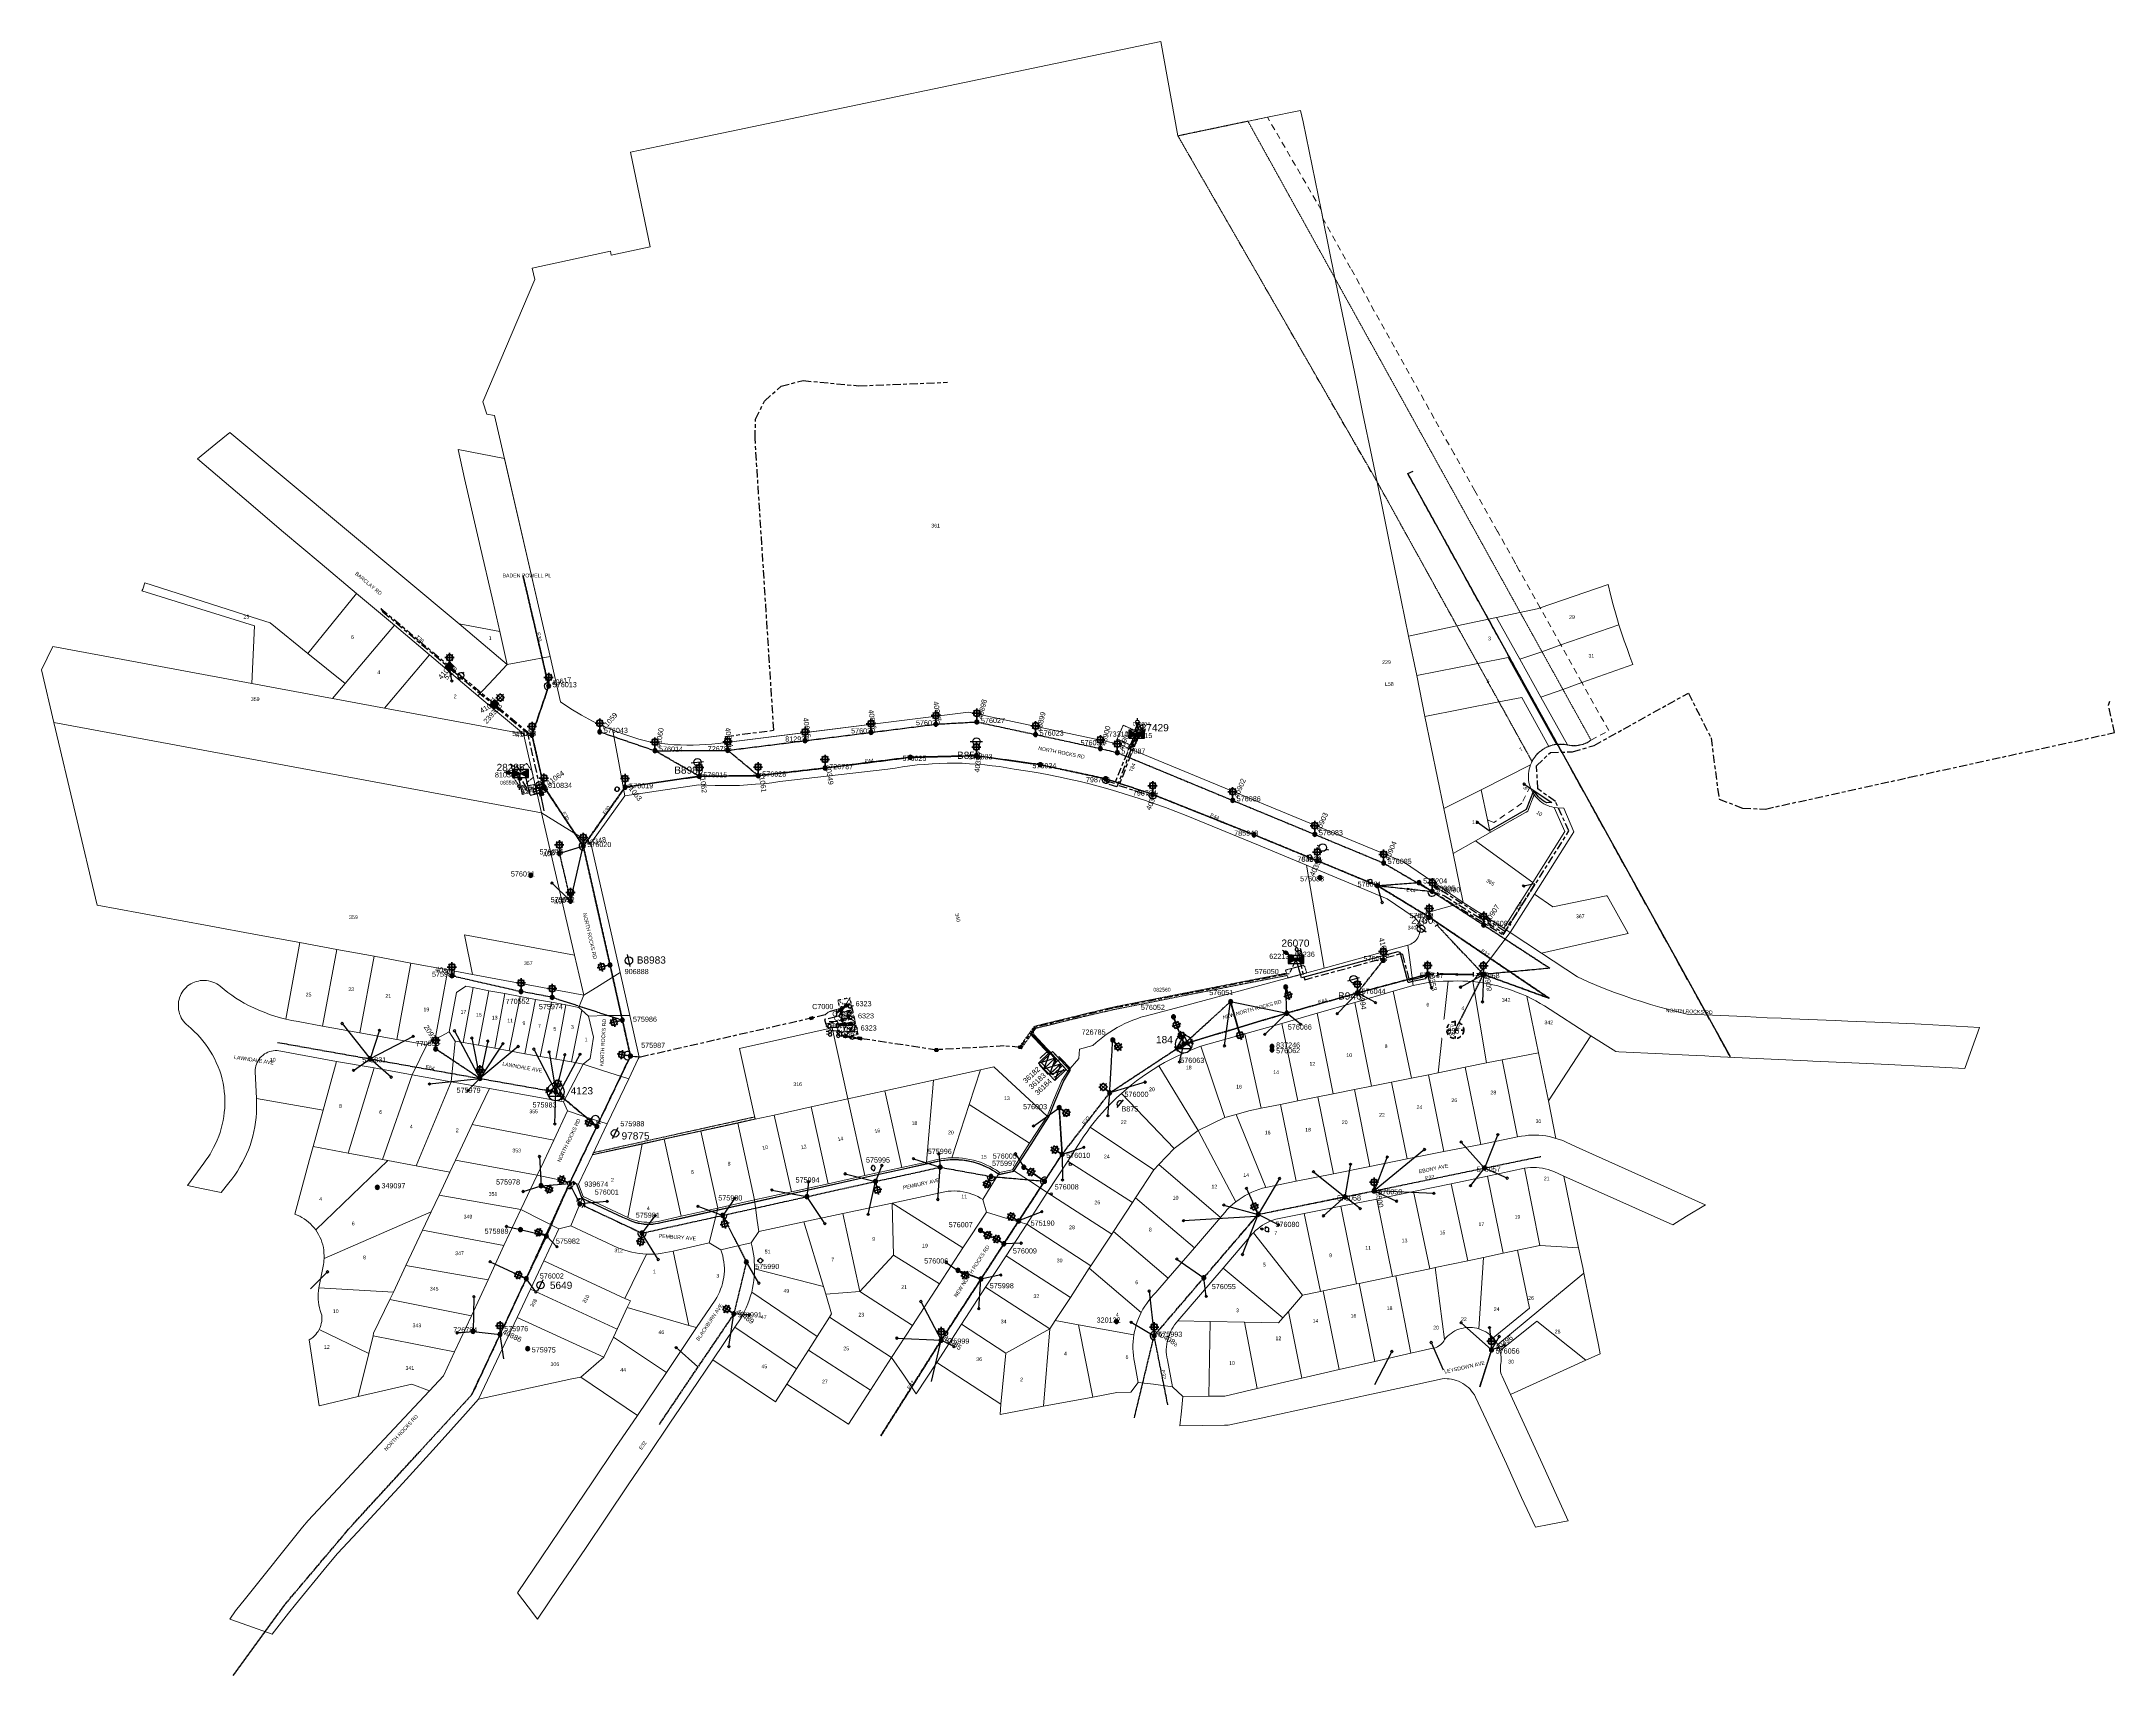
# Model space of a CAD drawing. Extents: x 316986 to 317993, y 6261353 to 6262146.
import ezdxf
from ezdxf.enums import TextEntityAlignment as Align

# ---------------------------------------------------------------- set-up
doc = ezdxf.new("R2010")
doc.units = 0
for name, pattern in [('Cable Exist OH', [1, 1, 0]), ('Cable Exist UG', [8.2, 4, -1.2, 1.8, -1.2]), ('Cable New OH', [6, 4, -2]), ('Dash', [5, 3, -2]), ('DASHED2', [9.525, 6.35, -3.175]), ('DOT', [0.25, 0, -0.25]), ('HIDDEN', [0.375, 0.25, -0.125]), ('HIDDEN2', [0.1875, 0.125, -0.0625])]:
    doc.linetypes.add(name, pattern=pattern)
doc.layers.get('0').update_dxf_attribs({"color": 6})
for name, color, linetype, lineweight in [('Cadastre Easements_SP_EXT', 9, 'Continuous', 5), ('Cadastre Easements_SP_NEW', 2, 'Continuous', 5), ('Cadastre Land Parcels_SP_EXT', 9, 'Continuous', 5), ('Cadastre Other Property_SP_EXT', 9, 'HIDDEN', 5), ('Cadastre Roads_SP_EXT', 9, 'Continuous', 5)]:
    doc.layers.add(name, color=color, linetype=linetype, lineweight=lineweight)
for name, color, linetype in [('Equip_HV_EXT', 7, 'Continuous'), ('Equip_LV_EXT', 7, 'Continuous'), ('Equip_SL_EXT', 7, 'Continuous'), ('Equip_SP_HV_EXT', 7, 'Continuous'), ('Equip_SP_HV_NEW', 2, 'Continuous'), ('Equip_SP_LV_EXT', 7, 'Continuous'), ('Equip_SP_SL_EXT', 7, 'Continuous'), ('Equip_SP_SL_MOD', 3, 'Continuous'), ('Mains_HV_EXT', 7, 'Continuous'), ('Mains_HV_NEW_U72', 2, 'Cable New UG'), ('Mains_LV_EXT', 7, 'Continuous'), ('Mains_LV_NEW', 2, 'Continuous'), ('Mains_LV_NEW_E47', 2, 'Continuous'), ('Mains_LV_NEW_Hardwired', 2, 'Continuous'), ('Mains_SL_EXT', 7, 'Continuous'), ('Mains_SL_MOD', 3, 'Continuous'), ('Mains_TR_EXT', 7, 'Continuous'), ('Services_SP_EXT', 7, 'Continuous'), ('Sub_SP_EXT', 7, 'Continuous'), ('Sub_SP_NEW', 2, 'Continuous'), ('Sub_SP_TR_HV_LV_EXT', 7, 'Continuous'), ('SupportsOH_SP_TR_HV_LV_SL_EXT', 7, 'Continuous'), ('SupportsOH_SP_TR_HV_LV_SL_NEW', 2, 'Continuous'), ('SupportsUG_SP_LV_EXT', 7, 'Continuous'), ('SupportsUG_SP_LV_SL_EXT', 7, 'Continuous'), ('Trench_SP_NEW', 2, 'Continuous')]:
    doc.layers.add(name, color=color, linetype=linetype)
doc.styles.add('COLUMN_LABEL', font='arial.ttf')
doc.styles.add('HVSW_LABEL', font='arial.ttf')
doc.styles.add('iecARIAL', font='arial.ttf', dxfattribs={"height": 2})
doc.styles.add('IESYMBOL1', font='isocp.shx')
doc.styles.add('POLE_LABEL', font='arial.ttf')
doc.styles.add('SLCP_LABEL', font='arial.ttf', dxfattribs={"height": 3.5})
doc.styles.get("Standard").update_dxf_attribs({"font": 'arial.ttf'})
doc.styles.add('SWITCH_LABEL', font='arial.ttf', dxfattribs={"height": 2.5})
doc.linetypes.add('Cable E OH', pattern='A,9.4,["E",Standard,S=1.7,R=0,X=0,Y=-1],0', length=9.4)
doc.linetypes.add('Cable E UG', pattern='A,6,-0.5,["E",Standard,S=1.7,R=0,X=0.5,Y=-1],-2.9', length=9.4)
doc.linetypes.add('Cable New UG', pattern='A,7,-0.25,["x",Standard,S=2,R=0,X=0.2,Y=-0.8],-2.1', length=9.35)
doc.linetypes.add('IE Trench HV', pattern='A,7,-0.2,["/",Standard,S=3,R=0,X=0.6,Y=-1.4],-2.5', length=9.7)

# ---------------------------------------------------------------- blocks, each defined once
blk = doc.blocks.new('SUB_POLE_EXT')
blk.add_wipeout([(0, 4.2), (0.4, 4.2), (0.8, 4.1), (1.2, 4), (1.6, 3.9), (2, 3.7), (2.3, 3.5), (2.7, 3.3), (3, 3), (3.3, 2.7), (3.5, 2.3), (3.8, 1.9), (3.9, 1.6), (4, 1.2), (4.2, 0.6), (4.2, 0), (4.2, -0.6), (4.1, -1.1), (3.9, -1.6), (3.6, -2.2), (3.2, -2.7), (3, -3), (2.7, -3.3), (2.4, -3.5), (2, -3.7), (1.6, -3.9), (1.3, -4), (0.8, -4.1), (0.4, -4.2), (0, -4.2), (-0.4, -4.2), (-0.8, -4.1), (-1.2, -4), (-1.6, -3.9), (-2, -3.7), (-2.4, -3.5), (-2.7, -3.3), (-3, -3), (-3.2, -2.7), (-3.5, -2.3), (-3.7, -2), (-3.9, -1.6), (-4, -1.2), (-4.2, -0.8), (-4.2, -0.1), (-4.2, 0.4), (-4.1, 0.8), (-4, 1.3), (-3.9, 1.6), (-3.7, 2), (-3.5, 2.4), (-3.3, 2.7), (-3, 3), (-2.7, 3.3), (-2.3, 3.5), (-2, 3.7), (-1.6, 3.9), (-1.2, 4), (-0.8, 4.2), (-0.4, 4.2)])
blk.add_line((2.2, 0.5), (2.2, 0.5, 0))
blk.add_lwpolyline([(-4.2, 0, 1), (4.2, 0, 1)], format="xyb", close=True)
blk.add_lwpolyline([(2.1, 0.5), (0, 4.2), (-3.7, -2.1), (3.7, -2.1)], close=True)
for tag, height, flags, p in [('STREET_CODE', 0.2, 9, (1.5, 0)), ('ASSET_NUM', 3.5, 8, (2, 2)), ('CONSTRUCTED_VOLTAGE', 0.2, 9, (1.5, -0.2)), ('NO_PHASES', 0.2, 9, (1.5, -0.4)), ('OPERATING_VOLTAGE', 0.2, 9, (1.5, -0.6)), ('OPERATED_BY', 0.2, 9, (1.5, -0.8)), ('MAINTAINED_BY', 0.2, 9, (1.5, -1)), ('ORIENTATION', 0.2, 9, (1.5, -1.2)), ('OWNED_BY', 0.2, 9, (1.5, -1.4)), ('SECONDARY_VOLTAGE', 0.2, 9, (1.5, -1.6)), ('STATE', 0.2, 9, (1.5, -1.8)), ('SUBSTATION_TYPE', 0.2, 9, (1.5, -2)), ('USAGE', 0.2, 9, (1.5, -2.2)), ('LEGEND', 0.2, 9, (1.5, -2.4)), ('LOCATION', 0.2, 9, (1.5, -2.6)), ('STREETNAME', 0.2, 9, (1.5, -2.8)), ('SUBURB', 0.2, 9, (1.5, -3)), ('NOTES', 0.2, 9, (1.5, -3.2)), ('Z', 0.2, 1, (1.5, -3.4))]:
    blk.add_attdef(tag, text='', height=height, dxfattribs=dict(flags=flags)).set_placement(p, align=Align.MIDDLE_LEFT)
blk = doc.blocks.new('SUB_PADMOUNT_EXT')
for points in [[(0, 0), (-3.84, 1.92), (-3.84, -1.92)], [(0, 0), (3.84, 1.92), (3.84, -1.92)]]:
    blk.add_hatch(color=256).paths.add_polyline_path(points)
for p, q in [((3.84, 1.92), (-3.84, -1.92)), ((-3.84, 1.92), (3.84, -1.92))]:
    blk.add_line(p, q)
blk.add_lwpolyline([(-3.84, -1.92), (3.84, -1.92), (3.84, 1.92), (-3.84, 1.92)], close=True)
for tag, height, flags, p in [('STREET_CODE', 0.2, 9, (1.5, 0)), ('ASSET_NUM', 3.5, 8, (2, 2)), ('CONSTRUCTED_VOLTAGE', 0.2, 9, (1.5, -0.2)), ('OPERATING_VOLTAGE', 0.2, 9, (1.5, -0.6)), ('ORIENTATION', 0.2, 9, (1.5, -0.8)), ('OWNED_BY', 0.2, 9, (1.5, -1)), ('OPERATED_BY', 0.2, 9, (1.5, -1.2)), ('SECONDARY_VOLTAGE', 0.2, 9, (1.5, -1.6)), ('STATE', 0.2, 9, (1.5, -1.8)), ('SUBSTATION_TYPE', 0.2, 9, (1.5, -2.2)), ('STREETNAME', 0.2, 9, (1.5, -3)), ('SUBURB', 0.2, 9, (1.5, -3.2)), ('Z', 0.2, 1, (1.5, -3.6)), ('NO_PHASES', 0.2, 9, (1.5, -0.4)), ('MAINTAINED_BY', 0.2, 9, (1.5, -1.4)), ('PARENT', 0.2, 9, (1.5, -2)), ('USAGE', 0.2, 9, (1.5, -2.4)), ('LEGEND', 0.2, 9, (1.5, -2.6)), ('LOCATION', 0.2, 9, (1.5, -2.8)), ('NOTES', 0.2, 9, (1.5, -3.4))]:
    blk.add_attdef(tag, text='', height=height, dxfattribs=dict(flags=flags)).set_placement(p, align=Align.MIDDLE_LEFT)
blk = doc.blocks.new('COLUMN_EXT')
blk.add_hatch(color=256).paths.add_polyline_path([(-1.5, 1.5), (-1.5, -1.5), (1.5, -1.5), (1.5, 1.5)])
blk.add_lwpolyline([(-1.5, -1.5), (1.5, -1.5), (1.5, 1.5), (-1.5, 1.5)], close=True)
for tag, height, style, flags, p in [('STRUCTURE_PLANT_NUMBER', 0.2, 'POLE_LABEL', 9, (1.8, 0)), ('ASSET_NUM', 2.5, 'COLUMN_LABEL', 8, (2, 2)), ('STREET_CODE', 0.2, 'COLUMN_LABEL', 9, (1.8, -0.2))]:
    blk.add_attdef(tag, text='', height=height, dxfattribs=dict(style=style, flags=flags)).set_placement(p, align=Align.MIDDLE_LEFT)
at = {"flags": 9}
for tag, p in [('COLUMN_TYPE', (1.8, -0.4)), ('OWNED_BY', (1.8, -0.6)), ('STATE', (1.8, -0.8)), ('USAGE', (1.8, -1)), ('LEGEND', (1.8, -1.2)), ('LOCATION', (1.8, -1.4)), ('STREETNAME', (1.8, -1.6)), ('SUBURB', (1.8, -1.8)), ('NOTES', (1.8, -2))]:
    blk.add_attdef(tag, text='', height=0.2, dxfattribs=at).set_placement(p, align=Align.MIDDLE_LEFT)
at = {"flags": 1}
blk.add_attdef('Z', (1.8, -2.4), '', height=0.2, dxfattribs=at)
blk = doc.blocks.new('PILLAR_EXT')
blk.add_hatch(color=256).paths.add_polyline_path([(-2.475, 0.99), (-2.475, -0.99), (2.475, -0.99), (2.475, 0.99)])
blk.add_lwpolyline([(-2.475, -0.99), (2.475, -0.99), (2.475, 0.99), (-2.475, 0.99)], close=True)
for tag, p, flags in [('OWNED_BY', (0, -0.2), 9), ('STATE', (0, -0.4), 9), ('SUPPORT_TYPE', (0, -0.6), 9), ('STREETNAME', (0, -1.8), 9), ('SUBURB', (0, -2), 1), ('USAGE', (0, -0.8), 9), ('LEGEND', (0, -1), 9), ('LOCATION', (0, -1.2), 9), ('NOTES', (0, -1.4), 9), ('PARENT', (0, -1.6), 9)]:
    blk.add_attdef(tag, p, '', height=0.2, dxfattribs=dict(flags=flags))
at = {"style": 'iecARIAL', "flags": 8}
blk.add_attdef('ASSET_NUM', (1.5, 3.5), '', height=2.5, dxfattribs=at)
blk = doc.blocks.new('*U107')
for p, q in [((5.8, -0.2), (5.3, -0.2)), ((5.8, -0.6), (5.3, -0.5)), ((7.8, -0.4), (8.3, -0.4)), ((7.8, -0.7), (8.3, -0.7))]:
    blk.add_line(p, q)
blk.add_lwpolyline([(5.8, -0.4, 1), (7.8, -0.5, 1)], format="xyb", close=True)
at = {"flags": 1}
blk.add_attdef('Z', (0, 0), '', height=0.2, dxfattribs=at)
at = {"flags": 9}
for tag, p in [('ACTUAL_STATUS', (0, 0)), ('CONSTRUCTED_VOLTAGE', (0, -0.2)), ('NO_PHASES', (0, -0.4)), ('OPERATING_VOLTAGE', (0, -0.6)), ('ORIENTATION', (0, -0.8)), ('OWNED_BY', (0, -1)), ('STATE', (0, -1.2)), ('SWITCH_TYPE', (0, -1.4)), ('USAGE', (0, -1.6)), ('LEGEND', (0, -1.8)), ('NOTES', (0, -2))]:
    blk.add_attdef(tag, text='', height=0.2, dxfattribs=at).set_placement(p, align=Align.MIDDLE_LEFT)
blk = doc.blocks.new('LV_OH_LINKS_OPEN_EXT')
for p, q in [((-0.2, 5), (-0.2, 5.5)), ((-0.2, 3), (-0.2, 2.5)), ((0.2, 5), (0.2, 5.5)), ((0.2, 3), (0.2, 2.5))]:
    blk.add_line(p, q)
blk.add_lwpolyline([(0, 3, 1), (0, 5, 1)], format="xyb", close=True)
at = {"flags": 1}
blk.add_attdef('Z', (0, 0), '', height=0.2, dxfattribs=at)
at = {"flags": 9}
for tag, p in [('ACTUAL_STATUS', (0, 0)), ('CONSTRUCTED_VOLTAGE', (0, -0.2)), ('NO_PHASES', (0, -0.4)), ('OPERATING_VOLTAGE', (0, -0.6)), ('ORIENTATION', (0, -0.8)), ('OWNED_BY', (0, -1)), ('STATE', (0, -1.2)), ('SWITCH_TYPE', (0, -1.4)), ('USAGE', (0, -1.6)), ('LEGEND', (0, -1.8)), ('NOTES', (0, -2))]:
    blk.add_attdef(tag, text='', height=0.2, dxfattribs=at).set_placement(p, align=Align.MIDDLE_LEFT)
blk = doc.blocks.new('*U104')
for p, q in [((5.6, 0), (5.1, 0)), ((5.6, -0.4), (5.1, -0.3)), ((7.6, -0.1), (8.1, -0.1)), ((7.6, -0.4), (8.1, -0.4))]:
    blk.add_line(p, q)
blk.add_lwpolyline([(5.6, -0.2, 1), (7.6, -0.2, 1)], format="xyb", close=True)
at = {"flags": 1}
blk.add_attdef('Z', (0, 0), '', height=0.2, dxfattribs=at)
at = {"flags": 9}
for tag, p in [('ACTUAL_STATUS', (0, 0)), ('CONSTRUCTED_VOLTAGE', (0, -0.2)), ('NO_PHASES', (0, -0.4)), ('OPERATING_VOLTAGE', (0, -0.6)), ('ORIENTATION', (0, -0.8)), ('OWNED_BY', (0, -1)), ('STATE', (0, -1.2)), ('SWITCH_TYPE', (0, -1.4)), ('USAGE', (0, -1.6)), ('LEGEND', (0, -1.8)), ('NOTES', (0, -2))]:
    blk.add_attdef(tag, text='', height=0.2, dxfattribs=at).set_placement(p, align=Align.MIDDLE_LEFT)
blk = doc.blocks.new('*U118')
for p, q in [((-9.5, 0), (-10, 0)), ((-7.5, 0.1), (-7, 0.1)), ((-9.5, -0.3), (-10, -0.3)), ((-7.5, -0.3), (-7, -0.3))]:
    blk.add_line(p, q)
blk.add_lwpolyline([(-7.5, -0.1, 1), (-9.5, -0.1, 1)], format="xyb", close=True)
at = {"flags": 1}
blk.add_attdef('Z', (0, 0), '', height=0.2, dxfattribs=at)
at = {"flags": 9}
for tag, p in [('ACTUAL_STATUS', (0, 0)), ('CONSTRUCTED_VOLTAGE', (0, -0.2)), ('NO_PHASES', (0, -0.4)), ('OPERATING_VOLTAGE', (0, -0.6)), ('ORIENTATION', (0, -0.8)), ('OWNED_BY', (0, -1)), ('STATE', (0, -1.2)), ('SWITCH_TYPE', (0, -1.4)), ('USAGE', (0, -1.6)), ('LEGEND', (0, -1.8)), ('NOTES', (0, -2))]:
    blk.add_attdef(tag, text='', height=0.2, dxfattribs=at).set_placement(p, align=Align.MIDDLE_LEFT)
blk = doc.blocks.new('LV_OH_LINKS_DISTFUSE_EXT')
for p, q in [((0, 0), (0.96, 0)), ((3.84, 0), (4.8, 0))]:
    blk.add_line(p, q)
blk.add_lwpolyline([(3.84, -1.2), (3.84, 1.2), (0.96, -1.2), (0.96, 1.2)], close=True)
at = {"flags": 9}
for tag, p in [('ACTUAL_STATUS', (0, 0)), ('CONSTRUCTED_VOLTAGE', (0, -0.2)), ('OPERATING_VOLTAGE', (0, -0.6)), ('ORIENTATION', (0, -0.8)), ('OWNED_BY', (0, -1)), ('STATE', (0, -1.2)), ('SWITCH_TYPE', (0, -1.4)), ('NO_PHASES', (0, -0.4)), ('USAGE', (0, -1.6)), ('NOTES', (0, -1.8))]:
    blk.add_attdef(tag, text='', height=0.2, dxfattribs=at).set_placement(p, align=Align.MIDDLE_LEFT)
at = {"flags": 1}
blk.add_attdef('Z', (0, 0), '', height=0.2, dxfattribs=at)
blk = doc.blocks.new('SL_LANTERN_EXT')
at = {"lineweight": 40}
for p, q in [((-2.3, 4.2), (2.2, 4.2)), ((-1.5, 5.7), (-1.1, 5.3)), ((-1.5, 2.8), (-1.1, 3.2)), ((0, 2), (0, 6.5)), ((0, 0), (0, 2.7)), ((1.5, 5.7), (1.1, 5.3)), ((1.5, 2.8), (1.1, 3.2))]:
    blk.add_line(p, q, dxfattribs=at)
blk.add_circle((0, 4.2), 1.5, dxfattribs=at)
at = {"style": 'iecARIAL', "flags": 8}
blk.add_attdef('ASSET_NUM', (1.5, 1.5), '', height=2.5, dxfattribs=at)
for tag, p, height, flags in [('CONSTRUCTED_VOLTAGE', (1, -0.7), 0.2, 9), ('CONTROL_TYPE', (1, -0.9), 0.2, 9), ('LANTERN_PURPOSE', (1, -1.1), 0.2, 9), ('LANTERN_TYPE', (1, -1.3), 0.2, 9), ('NO_PHASES', (1, -1.5), 0.2, 9), ('OPERATING_VOLTAGE', (1, -1.7), 0.2, 9), ('ORIENTATION', (1, -1.9), 0.2, 9), ('OWNED_BY', (1, -2.1), 0.2, 9), ('STATE', (1, -2.3), 0.2, 9), ('USAGE', (1, -2.5), 0.2, 9), ('CEXIST', (1, -2.7), 0.2, 9), ('CNEW', (1, -2.9), 0.2, 9), ('CNUMBER', (1, -3.1), 0.2, 9), ('CREMOVE', (1, -3.3), 0.2, 9), ('CREPLACE', (1, -3.5), 0.2, 9), ('LKINGHEIGHT', (1, -3.7), 0.2, 9), ('LBRACKET', (1, -3.9), 0.2, 9), ('LBRACKETVOCAB', (1, -4.1), 0.2, 9), ('LCATEGORY', (1, -4.3), 0.2, 9), ('LCHARGE1', (1, -4.5), 0.2, 9), ('LCHARGE1PERCENT', (1, -4.7), 0.2, 9), ('LCHARGE2', (1, -4.9), 0.2, 9), ('LCHARGE2PERCENT', (1, -5.1), 0.2, 9), ('LCHARGE3', (1, -5.3), 0.2, 9), ('LCHARGE3PERCENT', (1, -5.5), 0.2, 9), ('LEXIST', (1, -5.7), 0.2, 9), ('LLAMP', (1, -5.9), 0.2, 9), ('LLAMPVOCAB', (1, -6.1), 0.2, 9), ('LMAST', (1, -6.3), 0.2, 9), ('LMASTVOCAB', (1, -6.5), 0.2, 9), ('LNEW', (1, -6.7), 0.2, 9), ('LANTNUMBER', (1, -6.9), 0.2, 9), ('LOUTREACH', (1, -7.3), 0.2, 9), ('LOUTREACHVOCAB', (1, -7.5), 0.2, 9), ('LRATECODE', (1, -7.7), 0.2, 9), ('LREMOVE', (1, -7.9), 0.2, 9), ('LREPLACE', (1, -8.1), 0.2, 9), ('LTYPE', (1, -8.3), 0.2, 9), ('LTYPEVOCAB', (1, -8.5), 0.2, 9), ('LEGEND', (1, -8.7), 0.2, 9), ('LOCATION', (1, -8.9), 0.2, 9), ('NOTES', (1, -9.1), 0.2, 9), ('STREETNAME', (1, -9.3), 0.2, 9), ('SUBURB', (1, -9.5), 0.2, 1), ('LNUMBER', (2.2, -3.3), 2.5, 8)]:
    blk.add_attdef(tag, p, '', height=height, dxfattribs=dict(flags=flags))
blk = doc.blocks.new('*U78')
at = {"lineweight": 40}
for p, q in [((-1.8, 0.8), (-5.8, 2.8)), ((-5.8, 1.1), (-5.2, 1.3)), ((-4.8, -0.2), (-2.8, 3.8)), ((-4.5, 3.8), (-4.3, 3.2)), ((-3.1, -0.1), (-3.3, 0.4)), ((0, 0), (-2.5, 1.2)), ((-1.9, 2.5), (-2.4, 2.3))]:
    blk.add_line(p, q, dxfattribs=at)
blk.add_circle((-3.8, 1.8), 1.5, dxfattribs=at)
at = {"style": 'iecARIAL', "flags": 8}
blk.add_attdef('ASSET_NUM', (1.5, 1.5), '', height=2.5, dxfattribs=at)
for tag, p, height, flags in [('CONSTRUCTED_VOLTAGE', (1, -0.7), 0.2, 9), ('CONTROL_TYPE', (1, -0.9), 0.2, 9), ('LANTERN_PURPOSE', (1, -1.1), 0.2, 9), ('LANTERN_TYPE', (1, -1.3), 0.2, 9), ('NO_PHASES', (1, -1.5), 0.2, 9), ('OPERATING_VOLTAGE', (1, -1.7), 0.2, 9), ('ORIENTATION', (1, -1.9), 0.2, 9), ('OWNED_BY', (1, -2.1), 0.2, 9), ('STATE', (1, -2.3), 0.2, 9), ('USAGE', (1, -2.5), 0.2, 9), ('CEXIST', (1, -2.7), 0.2, 9), ('CNEW', (1, -2.9), 0.2, 9), ('CNUMBER', (1, -3.1), 0.2, 9), ('CREMOVE', (1, -3.3), 0.2, 9), ('CREPLACE', (1, -3.5), 0.2, 9), ('LKINGHEIGHT', (1, -3.7), 0.2, 9), ('LBRACKET', (1, -3.9), 0.2, 9), ('LBRACKETVOCAB', (1, -4.1), 0.2, 9), ('LCATEGORY', (1, -4.3), 0.2, 9), ('LCHARGE1', (1, -4.5), 0.2, 9), ('LCHARGE1PERCENT', (1, -4.7), 0.2, 9), ('LCHARGE2', (1, -4.9), 0.2, 9), ('LCHARGE2PERCENT', (1, -5.1), 0.2, 9), ('LCHARGE3', (1, -5.3), 0.2, 9), ('LCHARGE3PERCENT', (1, -5.5), 0.2, 9), ('LEXIST', (1, -5.7), 0.2, 9), ('LLAMP', (1, -5.9), 0.2, 9), ('LLAMPVOCAB', (1, -6.1), 0.2, 9), ('LMAST', (1, -6.3), 0.2, 9), ('LMASTVOCAB', (1, -6.5), 0.2, 9), ('LNEW', (1, -6.7), 0.2, 9), ('LANTNUMBER', (1, -6.9), 0.2, 9), ('LOUTREACH', (1, -7.3), 0.2, 9), ('LOUTREACHVOCAB', (1, -7.5), 0.2, 9), ('LRATECODE', (1, -7.7), 0.2, 9), ('LREMOVE', (1, -7.9), 0.2, 9), ('LREPLACE', (1, -8.1), 0.2, 9), ('LTYPE', (1, -8.3), 0.2, 9), ('LTYPEVOCAB', (1, -8.5), 0.2, 9), ('LEGEND', (1, -8.7), 0.2, 9), ('LOCATION', (1, -8.9), 0.2, 9), ('NOTES', (1, -9.1), 0.2, 9), ('STREETNAME', (1, -9.3), 0.2, 9), ('SUBURB', (1, -9.5), 0.2, 1), ('LNUMBER', (2.2, -3.3), 2.5, 8)]:
    blk.add_attdef(tag, p, '', height=height, dxfattribs=dict(flags=flags))
blk = doc.blocks.new('*U93')
at = {"lineweight": 40}
for p, q in [((0, 0), (-0.4, -2.7)), ((1.6, -4.5), (-2.9, -3.8)), ((-2.3, -5.4), (-1.9, -5.1)), ((-1.9, -2.5), (-1.5, -3)), ((-0.3, -1.9), (-1, -6.4)), ((0.6, -5.8), (0.2, -5.4)), ((1, -2.9), (0.6, -3.3))]:
    blk.add_line(p, q, dxfattribs=at)
blk.add_circle((-0.6, -4.2), 1.5, dxfattribs=at)
at = {"style": 'iecARIAL', "flags": 8}
blk.add_attdef('ASSET_NUM', (1.5, 1.5), '', height=2.5, dxfattribs=at)
for tag, p, height, flags in [('CONSTRUCTED_VOLTAGE', (1, -0.7), 0.2, 9), ('CONTROL_TYPE', (1, -0.9), 0.2, 9), ('LANTERN_PURPOSE', (1, -1.1), 0.2, 9), ('LANTERN_TYPE', (1, -1.3), 0.2, 9), ('NO_PHASES', (1, -1.5), 0.2, 9), ('OPERATING_VOLTAGE', (1, -1.7), 0.2, 9), ('ORIENTATION', (1, -1.9), 0.2, 9), ('OWNED_BY', (1, -2.1), 0.2, 9), ('STATE', (1, -2.3), 0.2, 9), ('USAGE', (1, -2.5), 0.2, 9), ('CEXIST', (1, -2.7), 0.2, 9), ('CNEW', (1, -2.9), 0.2, 9), ('CNUMBER', (1, -3.1), 0.2, 9), ('CREMOVE', (1, -3.3), 0.2, 9), ('CREPLACE', (1, -3.5), 0.2, 9), ('LKINGHEIGHT', (1, -3.7), 0.2, 9), ('LBRACKET', (1, -3.9), 0.2, 9), ('LBRACKETVOCAB', (1, -4.1), 0.2, 9), ('LCATEGORY', (1, -4.3), 0.2, 9), ('LCHARGE1', (1, -4.5), 0.2, 9), ('LCHARGE1PERCENT', (1, -4.7), 0.2, 9), ('LCHARGE2', (1, -4.9), 0.2, 9), ('LCHARGE2PERCENT', (1, -5.1), 0.2, 9), ('LCHARGE3', (1, -5.3), 0.2, 9), ('LCHARGE3PERCENT', (1, -5.5), 0.2, 9), ('LEXIST', (1, -5.7), 0.2, 9), ('LLAMP', (1, -5.9), 0.2, 9), ('LLAMPVOCAB', (1, -6.1), 0.2, 9), ('LMAST', (1, -6.3), 0.2, 9), ('LMASTVOCAB', (1, -6.5), 0.2, 9), ('LNEW', (1, -6.7), 0.2, 9), ('LANTNUMBER', (1, -6.9), 0.2, 9), ('LOUTREACH', (1, -7.3), 0.2, 9), ('LOUTREACHVOCAB', (1, -7.5), 0.2, 9), ('LRATECODE', (1, -7.7), 0.2, 9), ('LREMOVE', (1, -7.9), 0.2, 9), ('LREPLACE', (1, -8.1), 0.2, 9), ('LTYPE', (1, -8.3), 0.2, 9), ('LTYPEVOCAB', (1, -8.5), 0.2, 9), ('LEGEND', (1, -8.7), 0.2, 9), ('LOCATION', (1, -8.9), 0.2, 9), ('NOTES', (1, -9.1), 0.2, 9), ('STREETNAME', (1, -9.3), 0.2, 9), ('SUBURB', (1, -9.5), 0.2, 1), ('LNUMBER', (2.2, -3.3), 2.5, 8)]:
    blk.add_attdef(tag, p, '', height=height, dxfattribs=dict(flags=flags))
blk = doc.blocks.new('*U106')
at = {"lineweight": 40}
for p, q in [((0, 0), (0.6, -2.7)), ((3.1, -3.6), (-1.3, -4.6)), ((-0.8, -3), (-0.3, -3.3)), ((-0.2, -5.9), (0.1, -5.4)), ((0.4, -1.9), (1.4, -6.3)), ((2, -2.4), (1.7, -2.8)), ((2.7, -5.2), (2.2, -4.9))]:
    blk.add_line(p, q, dxfattribs=at)
blk.add_circle((0.9, -4.1), 1.5, dxfattribs=at)
at = {"style": 'iecARIAL', "flags": 8}
blk.add_attdef('ASSET_NUM', (1.5, 1.5), '', height=2.5, dxfattribs=at)
for tag, p, height, flags in [('CONSTRUCTED_VOLTAGE', (1, -0.7), 0.2, 9), ('CONTROL_TYPE', (1, -0.9), 0.2, 9), ('LANTERN_PURPOSE', (1, -1.1), 0.2, 9), ('LANTERN_TYPE', (1, -1.3), 0.2, 9), ('NO_PHASES', (1, -1.5), 0.2, 9), ('OPERATING_VOLTAGE', (1, -1.7), 0.2, 9), ('ORIENTATION', (1, -1.9), 0.2, 9), ('OWNED_BY', (1, -2.1), 0.2, 9), ('STATE', (1, -2.3), 0.2, 9), ('USAGE', (1, -2.5), 0.2, 9), ('CEXIST', (1, -2.7), 0.2, 9), ('CNEW', (1, -2.9), 0.2, 9), ('CNUMBER', (1, -3.1), 0.2, 9), ('CREMOVE', (1, -3.3), 0.2, 9), ('CREPLACE', (1, -3.5), 0.2, 9), ('LKINGHEIGHT', (1, -3.7), 0.2, 9), ('LBRACKET', (1, -3.9), 0.2, 9), ('LBRACKETVOCAB', (1, -4.1), 0.2, 9), ('LCATEGORY', (1, -4.3), 0.2, 9), ('LCHARGE1', (1, -4.5), 0.2, 9), ('LCHARGE1PERCENT', (1, -4.7), 0.2, 9), ('LCHARGE2', (1, -4.9), 0.2, 9), ('LCHARGE2PERCENT', (1, -5.1), 0.2, 9), ('LCHARGE3', (1, -5.3), 0.2, 9), ('LCHARGE3PERCENT', (1, -5.5), 0.2, 9), ('LEXIST', (1, -5.7), 0.2, 9), ('LLAMP', (1, -5.9), 0.2, 9), ('LLAMPVOCAB', (1, -6.1), 0.2, 9), ('LMAST', (1, -6.3), 0.2, 9), ('LMASTVOCAB', (1, -6.5), 0.2, 9), ('LNEW', (1, -6.7), 0.2, 9), ('LANTNUMBER', (1, -6.9), 0.2, 9), ('LOUTREACH', (1, -7.3), 0.2, 9), ('LOUTREACHVOCAB', (1, -7.5), 0.2, 9), ('LRATECODE', (1, -7.7), 0.2, 9), ('LREMOVE', (1, -7.9), 0.2, 9), ('LREPLACE', (1, -8.1), 0.2, 9), ('LTYPE', (1, -8.3), 0.2, 9), ('LTYPEVOCAB', (1, -8.5), 0.2, 9), ('LEGEND', (1, -8.7), 0.2, 9), ('LOCATION', (1, -8.9), 0.2, 9), ('NOTES', (1, -9.1), 0.2, 9), ('STREETNAME', (1, -9.3), 0.2, 9), ('SUBURB', (1, -9.5), 0.2, 1), ('LNUMBER', (2.2, -3.3), 2.5, 8)]:
    blk.add_attdef(tag, p, '', height=height, dxfattribs=dict(flags=flags))
blk = doc.blocks.new('*U105')
at = {"lineweight": 40}
for p, q in [((0, 0), (0.6, -2.7)), ((3.1, -3.7), (-1.3, -4.6)), ((-0.8, -3), (-0.4, -3.3)), ((-0.2, -5.9), (0.1, -5.4)), ((0.4, -1.9), (1.4, -6.3)), ((2, -2.4), (1.7, -2.9)), ((2.6, -5.2), (2.1, -4.9))]:
    blk.add_line(p, q, dxfattribs=at)
blk.add_circle((0.9, -4.1), 1.5, dxfattribs=at)
at = {"style": 'iecARIAL', "flags": 8}
blk.add_attdef('ASSET_NUM', (1.5, 1.5), '', height=2.5, dxfattribs=at)
for tag, p, height, flags in [('CONSTRUCTED_VOLTAGE', (1, -0.7), 0.2, 9), ('CONTROL_TYPE', (1, -0.9), 0.2, 9), ('LANTERN_PURPOSE', (1, -1.1), 0.2, 9), ('LANTERN_TYPE', (1, -1.3), 0.2, 9), ('NO_PHASES', (1, -1.5), 0.2, 9), ('OPERATING_VOLTAGE', (1, -1.7), 0.2, 9), ('ORIENTATION', (1, -1.9), 0.2, 9), ('OWNED_BY', (1, -2.1), 0.2, 9), ('STATE', (1, -2.3), 0.2, 9), ('USAGE', (1, -2.5), 0.2, 9), ('CEXIST', (1, -2.7), 0.2, 9), ('CNEW', (1, -2.9), 0.2, 9), ('CNUMBER', (1, -3.1), 0.2, 9), ('CREMOVE', (1, -3.3), 0.2, 9), ('CREPLACE', (1, -3.5), 0.2, 9), ('LKINGHEIGHT', (1, -3.7), 0.2, 9), ('LBRACKET', (1, -3.9), 0.2, 9), ('LBRACKETVOCAB', (1, -4.1), 0.2, 9), ('LCATEGORY', (1, -4.3), 0.2, 9), ('LCHARGE1', (1, -4.5), 0.2, 9), ('LCHARGE1PERCENT', (1, -4.7), 0.2, 9), ('LCHARGE2', (1, -4.9), 0.2, 9), ('LCHARGE2PERCENT', (1, -5.1), 0.2, 9), ('LCHARGE3', (1, -5.3), 0.2, 9), ('LCHARGE3PERCENT', (1, -5.5), 0.2, 9), ('LEXIST', (1, -5.7), 0.2, 9), ('LLAMP', (1, -5.9), 0.2, 9), ('LLAMPVOCAB', (1, -6.1), 0.2, 9), ('LMAST', (1, -6.3), 0.2, 9), ('LMASTVOCAB', (1, -6.5), 0.2, 9), ('LNEW', (1, -6.7), 0.2, 9), ('LANTNUMBER', (1, -6.9), 0.2, 9), ('LOUTREACH', (1, -7.3), 0.2, 9), ('LOUTREACHVOCAB', (1, -7.5), 0.2, 9), ('LRATECODE', (1, -7.7), 0.2, 9), ('LREMOVE', (1, -7.9), 0.2, 9), ('LREPLACE', (1, -8.1), 0.2, 9), ('LTYPE', (1, -8.3), 0.2, 9), ('LTYPEVOCAB', (1, -8.5), 0.2, 9), ('LEGEND', (1, -8.7), 0.2, 9), ('LOCATION', (1, -8.9), 0.2, 9), ('NOTES', (1, -9.1), 0.2, 9), ('STREETNAME', (1, -9.3), 0.2, 9), ('SUBURB', (1, -9.5), 0.2, 1), ('LNUMBER', (2.2, -3.3), 2.5, 8)]:
    blk.add_attdef(tag, p, '', height=height, dxfattribs=dict(flags=flags))
blk = doc.blocks.new('*U98')
at = {"lineweight": 40}
for p, q in [((-5.5, 2), (-5, 2.1)), ((-1.6, 1.1), (-5.4, 3.6)), ((-4.8, 0.5), (-2.2, 4.2)), ((-3.9, 4.4), (-3.8, 3.8)), ((-3.1, 0.3), (-3.2, 0.9)), ((0, 0), (-2.3, 1.5)), ((-1.5, 2.7), (-2, 2.6))]:
    blk.add_line(p, q, dxfattribs=at)
blk.add_circle((-3.5, 2.4), 1.5, dxfattribs=at)
at = {"style": 'iecARIAL', "flags": 8}
blk.add_attdef('ASSET_NUM', (1.5, 1.5), '', height=2.5, dxfattribs=at)
for tag, p, height, flags in [('CONSTRUCTED_VOLTAGE', (1, -0.7), 0.2, 9), ('CONTROL_TYPE', (1, -0.9), 0.2, 9), ('LANTERN_PURPOSE', (1, -1.1), 0.2, 9), ('LANTERN_TYPE', (1, -1.3), 0.2, 9), ('NO_PHASES', (1, -1.5), 0.2, 9), ('OPERATING_VOLTAGE', (1, -1.7), 0.2, 9), ('ORIENTATION', (1, -1.9), 0.2, 9), ('OWNED_BY', (1, -2.1), 0.2, 9), ('STATE', (1, -2.3), 0.2, 9), ('USAGE', (1, -2.5), 0.2, 9), ('CEXIST', (1, -2.7), 0.2, 9), ('CNEW', (1, -2.9), 0.2, 9), ('CNUMBER', (1, -3.1), 0.2, 9), ('CREMOVE', (1, -3.3), 0.2, 9), ('CREPLACE', (1, -3.5), 0.2, 9), ('LKINGHEIGHT', (1, -3.7), 0.2, 9), ('LBRACKET', (1, -3.9), 0.2, 9), ('LBRACKETVOCAB', (1, -4.1), 0.2, 9), ('LCATEGORY', (1, -4.3), 0.2, 9), ('LCHARGE1', (1, -4.5), 0.2, 9), ('LCHARGE1PERCENT', (1, -4.7), 0.2, 9), ('LCHARGE2', (1, -4.9), 0.2, 9), ('LCHARGE2PERCENT', (1, -5.1), 0.2, 9), ('LCHARGE3', (1, -5.3), 0.2, 9), ('LCHARGE3PERCENT', (1, -5.5), 0.2, 9), ('LEXIST', (1, -5.7), 0.2, 9), ('LLAMP', (1, -5.9), 0.2, 9), ('LLAMPVOCAB', (1, -6.1), 0.2, 9), ('LMAST', (1, -6.3), 0.2, 9), ('LMASTVOCAB', (1, -6.5), 0.2, 9), ('LNEW', (1, -6.7), 0.2, 9), ('LANTNUMBER', (1, -6.9), 0.2, 9), ('LOUTREACH', (1, -7.3), 0.2, 9), ('LOUTREACHVOCAB', (1, -7.5), 0.2, 9), ('LRATECODE', (1, -7.7), 0.2, 9), ('LREMOVE', (1, -7.9), 0.2, 9), ('LREPLACE', (1, -8.1), 0.2, 9), ('LTYPE', (1, -8.3), 0.2, 9), ('LTYPEVOCAB', (1, -8.5), 0.2, 9), ('LEGEND', (1, -8.7), 0.2, 9), ('LOCATION', (1, -8.9), 0.2, 9), ('NOTES', (1, -9.1), 0.2, 9), ('STREETNAME', (1, -9.3), 0.2, 9), ('SUBURB', (1, -9.5), 0.2, 1), ('LNUMBER', (2.2, -3.3), 2.5, 8)]:
    blk.add_attdef(tag, p, '', height=height, dxfattribs=dict(flags=flags))
blk = doc.blocks.new('*U79')
at = {"lineweight": 40}
for p, q in [((0, 0), (2.5, -1.1)), ((4.8, 0.4), (2.9, -3.8)), ((3.1, 0.2), (3.3, -0.3)), ((1.8, -0.8), (5.9, -2.6)), ((1.9, -2.4), (2.5, -2.2)), ((4.6, -3.6), (4.4, -3.1)), ((5.8, -1), (5.3, -1.2))]:
    blk.add_line(p, q, dxfattribs=at)
blk.add_circle((3.9, -1.7), 1.5, dxfattribs=at)
at = {"style": 'iecARIAL', "flags": 8}
blk.add_attdef('ASSET_NUM', (1.5, 1.5), '', height=2.5, dxfattribs=at)
for tag, p, height, flags in [('CONSTRUCTED_VOLTAGE', (1, -0.7), 0.2, 9), ('CONTROL_TYPE', (1, -0.9), 0.2, 9), ('LANTERN_PURPOSE', (1, -1.1), 0.2, 9), ('LANTERN_TYPE', (1, -1.3), 0.2, 9), ('NO_PHASES', (1, -1.5), 0.2, 9), ('OPERATING_VOLTAGE', (1, -1.7), 0.2, 9), ('ORIENTATION', (1, -1.9), 0.2, 9), ('OWNED_BY', (1, -2.1), 0.2, 9), ('STATE', (1, -2.3), 0.2, 9), ('USAGE', (1, -2.5), 0.2, 9), ('CEXIST', (1, -2.7), 0.2, 9), ('CNEW', (1, -2.9), 0.2, 9), ('CNUMBER', (1, -3.1), 0.2, 9), ('CREMOVE', (1, -3.3), 0.2, 9), ('CREPLACE', (1, -3.5), 0.2, 9), ('LKINGHEIGHT', (1, -3.7), 0.2, 9), ('LBRACKET', (1, -3.9), 0.2, 9), ('LBRACKETVOCAB', (1, -4.1), 0.2, 9), ('LCATEGORY', (1, -4.3), 0.2, 9), ('LCHARGE1', (1, -4.5), 0.2, 9), ('LCHARGE1PERCENT', (1, -4.7), 0.2, 9), ('LCHARGE2', (1, -4.9), 0.2, 9), ('LCHARGE2PERCENT', (1, -5.1), 0.2, 9), ('LCHARGE3', (1, -5.3), 0.2, 9), ('LCHARGE3PERCENT', (1, -5.5), 0.2, 9), ('LEXIST', (1, -5.7), 0.2, 9), ('LLAMP', (1, -5.9), 0.2, 9), ('LLAMPVOCAB', (1, -6.1), 0.2, 9), ('LMAST', (1, -6.3), 0.2, 9), ('LMASTVOCAB', (1, -6.5), 0.2, 9), ('LNEW', (1, -6.7), 0.2, 9), ('LANTNUMBER', (1, -6.9), 0.2, 9), ('LOUTREACH', (1, -7.3), 0.2, 9), ('LOUTREACHVOCAB', (1, -7.5), 0.2, 9), ('LRATECODE', (1, -7.7), 0.2, 9), ('LREMOVE', (1, -7.9), 0.2, 9), ('LREPLACE', (1, -8.1), 0.2, 9), ('LTYPE', (1, -8.3), 0.2, 9), ('LTYPEVOCAB', (1, -8.5), 0.2, 9), ('LEGEND', (1, -8.7), 0.2, 9), ('LOCATION', (1, -8.9), 0.2, 9), ('NOTES', (1, -9.1), 0.2, 9), ('STREETNAME', (1, -9.3), 0.2, 9), ('SUBURB', (1, -9.5), 0.2, 1), ('LNUMBER', (2.2, -3.3), 2.5, 8)]:
    blk.add_attdef(tag, p, '', height=height, dxfattribs=dict(flags=flags))
blk = doc.blocks.new('*U89')
at = {"lineweight": 40}
for p, q in [((-1.8, 0.8), (-5.8, 2.8)), ((-5.8, 1.1), (-5.2, 1.3)), ((-4.8, -0.2), (-2.8, 3.8)), ((-4.5, 3.8), (-4.3, 3.2)), ((-3.1, -0.1), (-3.3, 0.4)), ((0, 0), (-2.5, 1.2)), ((-1.9, 2.5), (-2.4, 2.3))]:
    blk.add_line(p, q, dxfattribs=at)
blk.add_circle((-3.8, 1.8), 1.5, dxfattribs=at)
at = {"style": 'iecARIAL', "flags": 8}
blk.add_attdef('ASSET_NUM', (1.5, 1.5), '', height=2.5, dxfattribs=at)
for tag, p, height, flags in [('CONSTRUCTED_VOLTAGE', (1, -0.7), 0.2, 9), ('CONTROL_TYPE', (1, -0.9), 0.2, 9), ('LANTERN_PURPOSE', (1, -1.1), 0.2, 9), ('LANTERN_TYPE', (1, -1.3), 0.2, 9), ('NO_PHASES', (1, -1.5), 0.2, 9), ('OPERATING_VOLTAGE', (1, -1.7), 0.2, 9), ('ORIENTATION', (1, -1.9), 0.2, 9), ('OWNED_BY', (1, -2.1), 0.2, 9), ('STATE', (1, -2.3), 0.2, 9), ('USAGE', (1, -2.5), 0.2, 9), ('CEXIST', (1, -2.7), 0.2, 9), ('CNEW', (1, -2.9), 0.2, 9), ('CNUMBER', (1, -3.1), 0.2, 9), ('CREMOVE', (1, -3.3), 0.2, 9), ('CREPLACE', (1, -3.5), 0.2, 9), ('LKINGHEIGHT', (1, -3.7), 0.2, 9), ('LBRACKET', (1, -3.9), 0.2, 9), ('LBRACKETVOCAB', (1, -4.1), 0.2, 9), ('LCATEGORY', (1, -4.3), 0.2, 9), ('LCHARGE1', (1, -4.5), 0.2, 9), ('LCHARGE1PERCENT', (1, -4.7), 0.2, 9), ('LCHARGE2', (1, -4.9), 0.2, 9), ('LCHARGE2PERCENT', (1, -5.1), 0.2, 9), ('LCHARGE3', (1, -5.3), 0.2, 9), ('LCHARGE3PERCENT', (1, -5.5), 0.2, 9), ('LEXIST', (1, -5.7), 0.2, 9), ('LLAMP', (1, -5.9), 0.2, 9), ('LLAMPVOCAB', (1, -6.1), 0.2, 9), ('LMAST', (1, -6.3), 0.2, 9), ('LMASTVOCAB', (1, -6.5), 0.2, 9), ('LNEW', (1, -6.7), 0.2, 9), ('LANTNUMBER', (1, -6.9), 0.2, 9), ('LOUTREACH', (1, -7.3), 0.2, 9), ('LOUTREACHVOCAB', (1, -7.5), 0.2, 9), ('LRATECODE', (1, -7.7), 0.2, 9), ('LREMOVE', (1, -7.9), 0.2, 9), ('LREPLACE', (1, -8.1), 0.2, 9), ('LTYPE', (1, -8.3), 0.2, 9), ('LTYPEVOCAB', (1, -8.5), 0.2, 9), ('LEGEND', (1, -8.7), 0.2, 9), ('LOCATION', (1, -8.9), 0.2, 9), ('NOTES', (1, -9.1), 0.2, 9), ('STREETNAME', (1, -9.3), 0.2, 9), ('SUBURB', (1, -9.5), 0.2, 1), ('LNUMBER', (2.2, -3.3), 2.5, 8)]:
    blk.add_attdef(tag, p, '', height=height, dxfattribs=dict(flags=flags))
blk = doc.blocks.new('*U88')
at = {"lineweight": 40}
for p, q in [((-1.9, 0.3), (-6.4, 1)), ((-5.4, 2.3), (-5.1, 1.8)), ((-4.5, -1.6), (-3.8, 2.9)), ((-2.5, 1.9), (-3, 1.5)), ((0, 0), (-2.7, 0.4)), ((-5.8, -0.6), (-5.4, -0.2)), ((-2.9, -1), (-3.3, -0.6))]:
    blk.add_line(p, q, dxfattribs=at)
blk.add_circle((-4.2, 0.6), 1.5, dxfattribs=at)
at = {"style": 'iecARIAL', "flags": 8}
blk.add_attdef('ASSET_NUM', (1.5, 1.5), '', height=2.5, dxfattribs=at)
for tag, p, height, flags in [('CONSTRUCTED_VOLTAGE', (1, -0.7), 0.2, 9), ('CONTROL_TYPE', (1, -0.9), 0.2, 9), ('LANTERN_PURPOSE', (1, -1.1), 0.2, 9), ('LANTERN_TYPE', (1, -1.3), 0.2, 9), ('NO_PHASES', (1, -1.5), 0.2, 9), ('OPERATING_VOLTAGE', (1, -1.7), 0.2, 9), ('ORIENTATION', (1, -1.9), 0.2, 9), ('OWNED_BY', (1, -2.1), 0.2, 9), ('STATE', (1, -2.3), 0.2, 9), ('USAGE', (1, -2.5), 0.2, 9), ('CEXIST', (1, -2.7), 0.2, 9), ('CNEW', (1, -2.9), 0.2, 9), ('CNUMBER', (1, -3.1), 0.2, 9), ('CREMOVE', (1, -3.3), 0.2, 9), ('CREPLACE', (1, -3.5), 0.2, 9), ('LKINGHEIGHT', (1, -3.7), 0.2, 9), ('LBRACKET', (1, -3.9), 0.2, 9), ('LBRACKETVOCAB', (1, -4.1), 0.2, 9), ('LCATEGORY', (1, -4.3), 0.2, 9), ('LCHARGE1', (1, -4.5), 0.2, 9), ('LCHARGE1PERCENT', (1, -4.7), 0.2, 9), ('LCHARGE2', (1, -4.9), 0.2, 9), ('LCHARGE2PERCENT', (1, -5.1), 0.2, 9), ('LCHARGE3', (1, -5.3), 0.2, 9), ('LCHARGE3PERCENT', (1, -5.5), 0.2, 9), ('LEXIST', (1, -5.7), 0.2, 9), ('LLAMP', (1, -5.9), 0.2, 9), ('LLAMPVOCAB', (1, -6.1), 0.2, 9), ('LMAST', (1, -6.3), 0.2, 9), ('LMASTVOCAB', (1, -6.5), 0.2, 9), ('LNEW', (1, -6.7), 0.2, 9), ('LANTNUMBER', (1, -6.9), 0.2, 9), ('LOUTREACH', (1, -7.3), 0.2, 9), ('LOUTREACHVOCAB', (1, -7.5), 0.2, 9), ('LRATECODE', (1, -7.7), 0.2, 9), ('LREMOVE', (1, -7.9), 0.2, 9), ('LREPLACE', (1, -8.1), 0.2, 9), ('LTYPE', (1, -8.3), 0.2, 9), ('LTYPEVOCAB', (1, -8.5), 0.2, 9), ('LEGEND', (1, -8.7), 0.2, 9), ('LOCATION', (1, -8.9), 0.2, 9), ('NOTES', (1, -9.1), 0.2, 9), ('STREETNAME', (1, -9.3), 0.2, 9), ('SUBURB', (1, -9.5), 0.2, 1), ('LNUMBER', (2.2, -3.3), 2.5, 8)]:
    blk.add_attdef(tag, p, '', height=height, dxfattribs=dict(flags=flags))
blk = doc.blocks.new('*U90')
at = {"lineweight": 40}
for p, q in [((-5.9, 0.1), (-5.4, -0.2)), ((-3.6, -3.2), (-4.6, 1.2)), ((-3, 0.8), (-3.3, 0.3)), ((0, 0), (-2.6, -0.6)), ((-1.9, -0.5), (-6.3, -1.5)), ((-5.2, -2.8), (-4.9, -2.3)), ((-2.3, -2.1), (-2.8, -1.8))]:
    blk.add_line(p, q, dxfattribs=at)
blk.add_circle((-4.1, -1), 1.5, dxfattribs=at)
at = {"style": 'iecARIAL', "flags": 8}
blk.add_attdef('ASSET_NUM', (1.5, 1.5), '', height=2.5, dxfattribs=at)
for tag, p, height, flags in [('CONSTRUCTED_VOLTAGE', (1, -0.7), 0.2, 9), ('CONTROL_TYPE', (1, -0.9), 0.2, 9), ('LANTERN_PURPOSE', (1, -1.1), 0.2, 9), ('LANTERN_TYPE', (1, -1.3), 0.2, 9), ('NO_PHASES', (1, -1.5), 0.2, 9), ('OPERATING_VOLTAGE', (1, -1.7), 0.2, 9), ('ORIENTATION', (1, -1.9), 0.2, 9), ('OWNED_BY', (1, -2.1), 0.2, 9), ('STATE', (1, -2.3), 0.2, 9), ('USAGE', (1, -2.5), 0.2, 9), ('CEXIST', (1, -2.7), 0.2, 9), ('CNEW', (1, -2.9), 0.2, 9), ('CNUMBER', (1, -3.1), 0.2, 9), ('CREMOVE', (1, -3.3), 0.2, 9), ('CREPLACE', (1, -3.5), 0.2, 9), ('LKINGHEIGHT', (1, -3.7), 0.2, 9), ('LBRACKET', (1, -3.9), 0.2, 9), ('LBRACKETVOCAB', (1, -4.1), 0.2, 9), ('LCATEGORY', (1, -4.3), 0.2, 9), ('LCHARGE1', (1, -4.5), 0.2, 9), ('LCHARGE1PERCENT', (1, -4.7), 0.2, 9), ('LCHARGE2', (1, -4.9), 0.2, 9), ('LCHARGE2PERCENT', (1, -5.1), 0.2, 9), ('LCHARGE3', (1, -5.3), 0.2, 9), ('LCHARGE3PERCENT', (1, -5.5), 0.2, 9), ('LEXIST', (1, -5.7), 0.2, 9), ('LLAMP', (1, -5.9), 0.2, 9), ('LLAMPVOCAB', (1, -6.1), 0.2, 9), ('LMAST', (1, -6.3), 0.2, 9), ('LMASTVOCAB', (1, -6.5), 0.2, 9), ('LNEW', (1, -6.7), 0.2, 9), ('LANTNUMBER', (1, -6.9), 0.2, 9), ('LOUTREACH', (1, -7.3), 0.2, 9), ('LOUTREACHVOCAB', (1, -7.5), 0.2, 9), ('LRATECODE', (1, -7.7), 0.2, 9), ('LREMOVE', (1, -7.9), 0.2, 9), ('LREPLACE', (1, -8.1), 0.2, 9), ('LTYPE', (1, -8.3), 0.2, 9), ('LTYPEVOCAB', (1, -8.5), 0.2, 9), ('LEGEND', (1, -8.7), 0.2, 9), ('LOCATION', (1, -8.9), 0.2, 9), ('NOTES', (1, -9.1), 0.2, 9), ('STREETNAME', (1, -9.3), 0.2, 9), ('SUBURB', (1, -9.5), 0.2, 1), ('LNUMBER', (2.2, -3.3), 2.5, 8)]:
    blk.add_attdef(tag, p, '', height=height, dxfattribs=dict(flags=flags))
blk = doc.blocks.new('*U91')
at = {"lineweight": 40}
for p, q in [((-5.9, 0.2), (-5.4, -0.1)), ((-3.6, -3.1), (-4.6, 1.2)), ((-3, 0.8), (-3.3, 0.3)), ((0, 0), (-2.7, -0.6)), ((-1.9, -0.4), (-6.3, -1.4)), ((-5.2, -2.7), (-4.9, -2.2)), ((-2.4, -2), (-2.8, -1.7))]:
    blk.add_line(p, q, dxfattribs=at)
blk.add_circle((-4.1, -0.9), 1.5, dxfattribs=at)
at = {"style": 'iecARIAL', "flags": 8}
blk.add_attdef('ASSET_NUM', (1.5, 1.5), '', height=2.5, dxfattribs=at)
for tag, p, height, flags in [('CONSTRUCTED_VOLTAGE', (1, -0.7), 0.2, 9), ('CONTROL_TYPE', (1, -0.9), 0.2, 9), ('LANTERN_PURPOSE', (1, -1.1), 0.2, 9), ('LANTERN_TYPE', (1, -1.3), 0.2, 9), ('NO_PHASES', (1, -1.5), 0.2, 9), ('OPERATING_VOLTAGE', (1, -1.7), 0.2, 9), ('ORIENTATION', (1, -1.9), 0.2, 9), ('OWNED_BY', (1, -2.1), 0.2, 9), ('STATE', (1, -2.3), 0.2, 9), ('USAGE', (1, -2.5), 0.2, 9), ('CEXIST', (1, -2.7), 0.2, 9), ('CNEW', (1, -2.9), 0.2, 9), ('CNUMBER', (1, -3.1), 0.2, 9), ('CREMOVE', (1, -3.3), 0.2, 9), ('CREPLACE', (1, -3.5), 0.2, 9), ('LKINGHEIGHT', (1, -3.7), 0.2, 9), ('LBRACKET', (1, -3.9), 0.2, 9), ('LBRACKETVOCAB', (1, -4.1), 0.2, 9), ('LCATEGORY', (1, -4.3), 0.2, 9), ('LCHARGE1', (1, -4.5), 0.2, 9), ('LCHARGE1PERCENT', (1, -4.7), 0.2, 9), ('LCHARGE2', (1, -4.9), 0.2, 9), ('LCHARGE2PERCENT', (1, -5.1), 0.2, 9), ('LCHARGE3', (1, -5.3), 0.2, 9), ('LCHARGE3PERCENT', (1, -5.5), 0.2, 9), ('LEXIST', (1, -5.7), 0.2, 9), ('LLAMP', (1, -5.9), 0.2, 9), ('LLAMPVOCAB', (1, -6.1), 0.2, 9), ('LMAST', (1, -6.3), 0.2, 9), ('LMASTVOCAB', (1, -6.5), 0.2, 9), ('LNEW', (1, -6.7), 0.2, 9), ('LANTNUMBER', (1, -6.9), 0.2, 9), ('LOUTREACH', (1, -7.3), 0.2, 9), ('LOUTREACHVOCAB', (1, -7.5), 0.2, 9), ('LRATECODE', (1, -7.7), 0.2, 9), ('LREMOVE', (1, -7.9), 0.2, 9), ('LREPLACE', (1, -8.1), 0.2, 9), ('LTYPE', (1, -8.3), 0.2, 9), ('LTYPEVOCAB', (1, -8.5), 0.2, 9), ('LEGEND', (1, -8.7), 0.2, 9), ('LOCATION', (1, -8.9), 0.2, 9), ('NOTES', (1, -9.1), 0.2, 9), ('STREETNAME', (1, -9.3), 0.2, 9), ('SUBURB', (1, -9.5), 0.2, 1), ('LNUMBER', (2.2, -3.3), 2.5, 8)]:
    blk.add_attdef(tag, p, '', height=height, dxfattribs=dict(flags=flags))
blk = doc.blocks.new('*U96')
at = {"lineweight": 40}
for p, q in [((-1.8, 0.8), (-5.8, 2.8)), ((-5.8, 1.1), (-5.2, 1.3)), ((-4.8, -0.2), (-2.9, 3.8)), ((-4.5, 3.7), (-4.3, 3.2)), ((-3.1, -0.1), (-3.3, 0.4)), ((0, 0), (-2.5, 1.2)), ((-1.9, 2.5), (-2.4, 2.3))]:
    blk.add_line(p, q, dxfattribs=at)
blk.add_circle((-3.8, 1.8), 1.5, dxfattribs=at)
at = {"style": 'iecARIAL', "flags": 8}
blk.add_attdef('ASSET_NUM', (1.5, 1.5), '', height=2.5, dxfattribs=at)
for tag, p, height, flags in [('CONSTRUCTED_VOLTAGE', (1, -0.7), 0.2, 9), ('CONTROL_TYPE', (1, -0.9), 0.2, 9), ('LANTERN_PURPOSE', (1, -1.1), 0.2, 9), ('LANTERN_TYPE', (1, -1.3), 0.2, 9), ('NO_PHASES', (1, -1.5), 0.2, 9), ('OPERATING_VOLTAGE', (1, -1.7), 0.2, 9), ('ORIENTATION', (1, -1.9), 0.2, 9), ('OWNED_BY', (1, -2.1), 0.2, 9), ('STATE', (1, -2.3), 0.2, 9), ('USAGE', (1, -2.5), 0.2, 9), ('CEXIST', (1, -2.7), 0.2, 9), ('CNEW', (1, -2.9), 0.2, 9), ('CNUMBER', (1, -3.1), 0.2, 9), ('CREMOVE', (1, -3.3), 0.2, 9), ('CREPLACE', (1, -3.5), 0.2, 9), ('LKINGHEIGHT', (1, -3.7), 0.2, 9), ('LBRACKET', (1, -3.9), 0.2, 9), ('LBRACKETVOCAB', (1, -4.1), 0.2, 9), ('LCATEGORY', (1, -4.3), 0.2, 9), ('LCHARGE1', (1, -4.5), 0.2, 9), ('LCHARGE1PERCENT', (1, -4.7), 0.2, 9), ('LCHARGE2', (1, -4.9), 0.2, 9), ('LCHARGE2PERCENT', (1, -5.1), 0.2, 9), ('LCHARGE3', (1, -5.3), 0.2, 9), ('LCHARGE3PERCENT', (1, -5.5), 0.2, 9), ('LEXIST', (1, -5.7), 0.2, 9), ('LLAMP', (1, -5.9), 0.2, 9), ('LLAMPVOCAB', (1, -6.1), 0.2, 9), ('LMAST', (1, -6.3), 0.2, 9), ('LMASTVOCAB', (1, -6.5), 0.2, 9), ('LNEW', (1, -6.7), 0.2, 9), ('LANTNUMBER', (1, -6.9), 0.2, 9), ('LOUTREACH', (1, -7.3), 0.2, 9), ('LOUTREACHVOCAB', (1, -7.5), 0.2, 9), ('LRATECODE', (1, -7.7), 0.2, 9), ('LREMOVE', (1, -7.9), 0.2, 9), ('LREPLACE', (1, -8.1), 0.2, 9), ('LTYPE', (1, -8.3), 0.2, 9), ('LTYPEVOCAB', (1, -8.5), 0.2, 9), ('LEGEND', (1, -8.7), 0.2, 9), ('LOCATION', (1, -8.9), 0.2, 9), ('NOTES', (1, -9.1), 0.2, 9), ('STREETNAME', (1, -9.3), 0.2, 9), ('SUBURB', (1, -9.5), 0.2, 1), ('LNUMBER', (2.2, -3.3), 2.5, 8)]:
    blk.add_attdef(tag, p, '', height=height, dxfattribs=dict(flags=flags))
blk = doc.blocks.new('*U95')
at = {"lineweight": 40}
for p, q in [((-1.8, 0.8), (-5.9, 2.7)), ((-5.8, 1.1), (-5.2, 1.2)), ((-4.8, -0.3), (-2.9, 3.8)), ((-4.5, 3.7), (-4.4, 3.2)), ((-3.1, -0.2), (-3.3, 0.4)), ((0, 0), (-2.5, 1.1)), ((-1.9, 2.5), (-2.4, 2.3))]:
    blk.add_line(p, q, dxfattribs=at)
blk.add_circle((-3.8, 1.8), 1.5, dxfattribs=at)
at = {"style": 'iecARIAL', "flags": 8}
blk.add_attdef('ASSET_NUM', (1.5, 1.5), '', height=2.5, dxfattribs=at)
for tag, p, height, flags in [('CONSTRUCTED_VOLTAGE', (1, -0.7), 0.2, 9), ('CONTROL_TYPE', (1, -0.9), 0.2, 9), ('LANTERN_PURPOSE', (1, -1.1), 0.2, 9), ('LANTERN_TYPE', (1, -1.3), 0.2, 9), ('NO_PHASES', (1, -1.5), 0.2, 9), ('OPERATING_VOLTAGE', (1, -1.7), 0.2, 9), ('ORIENTATION', (1, -1.9), 0.2, 9), ('OWNED_BY', (1, -2.1), 0.2, 9), ('STATE', (1, -2.3), 0.2, 9), ('USAGE', (1, -2.5), 0.2, 9), ('CEXIST', (1, -2.7), 0.2, 9), ('CNEW', (1, -2.9), 0.2, 9), ('CNUMBER', (1, -3.1), 0.2, 9), ('CREMOVE', (1, -3.3), 0.2, 9), ('CREPLACE', (1, -3.5), 0.2, 9), ('LKINGHEIGHT', (1, -3.7), 0.2, 9), ('LBRACKET', (1, -3.9), 0.2, 9), ('LBRACKETVOCAB', (1, -4.1), 0.2, 9), ('LCATEGORY', (1, -4.3), 0.2, 9), ('LCHARGE1', (1, -4.5), 0.2, 9), ('LCHARGE1PERCENT', (1, -4.7), 0.2, 9), ('LCHARGE2', (1, -4.9), 0.2, 9), ('LCHARGE2PERCENT', (1, -5.1), 0.2, 9), ('LCHARGE3', (1, -5.3), 0.2, 9), ('LCHARGE3PERCENT', (1, -5.5), 0.2, 9), ('LEXIST', (1, -5.7), 0.2, 9), ('LLAMP', (1, -5.9), 0.2, 9), ('LLAMPVOCAB', (1, -6.1), 0.2, 9), ('LMAST', (1, -6.3), 0.2, 9), ('LMASTVOCAB', (1, -6.5), 0.2, 9), ('LNEW', (1, -6.7), 0.2, 9), ('LANTNUMBER', (1, -6.9), 0.2, 9), ('LOUTREACH', (1, -7.3), 0.2, 9), ('LOUTREACHVOCAB', (1, -7.5), 0.2, 9), ('LRATECODE', (1, -7.7), 0.2, 9), ('LREMOVE', (1, -7.9), 0.2, 9), ('LREPLACE', (1, -8.1), 0.2, 9), ('LTYPE', (1, -8.3), 0.2, 9), ('LTYPEVOCAB', (1, -8.5), 0.2, 9), ('LEGEND', (1, -8.7), 0.2, 9), ('LOCATION', (1, -8.9), 0.2, 9), ('NOTES', (1, -9.1), 0.2, 9), ('STREETNAME', (1, -9.3), 0.2, 9), ('SUBURB', (1, -9.5), 0.2, 1), ('LNUMBER', (2.2, -3.3), 2.5, 8)]:
    blk.add_attdef(tag, p, '', height=height, dxfattribs=dict(flags=flags))
blk = doc.blocks.new('*U97')
at = {"lineweight": 40}
for p, q in [((-1.2, 4.6), (3.2, 3.6)), ((-0.7, 3), (-0.3, 3.3)), ((0, 5.9), (0.2, 5.4)), ((0, 0), (0.7, 2.6)), ((0.5, 1.9), (1.6, 6.3)), ((2.1, 2.3), (1.8, 2.8)), ((2.8, 5.2), (2.3, 4.9))]:
    blk.add_line(p, q, dxfattribs=at)
blk.add_circle((1, 4.1), 1.5, dxfattribs=at)
at = {"style": 'iecARIAL', "flags": 8}
blk.add_attdef('ASSET_NUM', (1.5, 1.5), '', height=2.5, dxfattribs=at)
for tag, p, height, flags in [('CONSTRUCTED_VOLTAGE', (1, -0.7), 0.2, 9), ('CONTROL_TYPE', (1, -0.9), 0.2, 9), ('LANTERN_PURPOSE', (1, -1.1), 0.2, 9), ('LANTERN_TYPE', (1, -1.3), 0.2, 9), ('NO_PHASES', (1, -1.5), 0.2, 9), ('OPERATING_VOLTAGE', (1, -1.7), 0.2, 9), ('ORIENTATION', (1, -1.9), 0.2, 9), ('OWNED_BY', (1, -2.1), 0.2, 9), ('STATE', (1, -2.3), 0.2, 9), ('USAGE', (1, -2.5), 0.2, 9), ('CEXIST', (1, -2.7), 0.2, 9), ('CNEW', (1, -2.9), 0.2, 9), ('CNUMBER', (1, -3.1), 0.2, 9), ('CREMOVE', (1, -3.3), 0.2, 9), ('CREPLACE', (1, -3.5), 0.2, 9), ('LKINGHEIGHT', (1, -3.7), 0.2, 9), ('LBRACKET', (1, -3.9), 0.2, 9), ('LBRACKETVOCAB', (1, -4.1), 0.2, 9), ('LCATEGORY', (1, -4.3), 0.2, 9), ('LCHARGE1', (1, -4.5), 0.2, 9), ('LCHARGE1PERCENT', (1, -4.7), 0.2, 9), ('LCHARGE2', (1, -4.9), 0.2, 9), ('LCHARGE2PERCENT', (1, -5.1), 0.2, 9), ('LCHARGE3', (1, -5.3), 0.2, 9), ('LCHARGE3PERCENT', (1, -5.5), 0.2, 9), ('LEXIST', (1, -5.7), 0.2, 9), ('LLAMP', (1, -5.9), 0.2, 9), ('LLAMPVOCAB', (1, -6.1), 0.2, 9), ('LMAST', (1, -6.3), 0.2, 9), ('LMASTVOCAB', (1, -6.5), 0.2, 9), ('LNEW', (1, -6.7), 0.2, 9), ('LANTNUMBER', (1, -6.9), 0.2, 9), ('LOUTREACH', (1, -7.3), 0.2, 9), ('LOUTREACHVOCAB', (1, -7.5), 0.2, 9), ('LRATECODE', (1, -7.7), 0.2, 9), ('LREMOVE', (1, -7.9), 0.2, 9), ('LREPLACE', (1, -8.1), 0.2, 9), ('LTYPE', (1, -8.3), 0.2, 9), ('LTYPEVOCAB', (1, -8.5), 0.2, 9), ('LEGEND', (1, -8.7), 0.2, 9), ('LOCATION', (1, -8.9), 0.2, 9), ('NOTES', (1, -9.1), 0.2, 9), ('STREETNAME', (1, -9.3), 0.2, 9), ('SUBURB', (1, -9.5), 0.2, 1), ('LNUMBER', (2.2, -3.3), 2.5, 8)]:
    blk.add_attdef(tag, p, '', height=height, dxfattribs=dict(flags=flags))
blk = doc.blocks.new('*U103')
at = {"lineweight": 40}
for p, q in [((0, 0), (-1.3, -2.4)), ((0, -4.8), (-4, -2.7)), ((-4, -4.3), (-3.4, -4.2)), ((-0.9, -1.7), (-3, -5.7)), ((-2.6, -1.8), (-2.4, -2.3)), ((-1.4, -5.7), (-1.5, -5.2)), ((0, -3.1), (-0.5, -3.3))]:
    blk.add_line(p, q, dxfattribs=at)
blk.add_circle((-2, -3.7), 1.5, dxfattribs=at)
at = {"style": 'iecARIAL', "flags": 8}
blk.add_attdef('ASSET_NUM', (1.5, 1.5), '', height=2.5, dxfattribs=at)
for tag, p, height, flags in [('CONSTRUCTED_VOLTAGE', (1, -0.7), 0.2, 9), ('CONTROL_TYPE', (1, -0.9), 0.2, 9), ('LANTERN_PURPOSE', (1, -1.1), 0.2, 9), ('LANTERN_TYPE', (1, -1.3), 0.2, 9), ('NO_PHASES', (1, -1.5), 0.2, 9), ('OPERATING_VOLTAGE', (1, -1.7), 0.2, 9), ('ORIENTATION', (1, -1.9), 0.2, 9), ('OWNED_BY', (1, -2.1), 0.2, 9), ('STATE', (1, -2.3), 0.2, 9), ('USAGE', (1, -2.5), 0.2, 9), ('CEXIST', (1, -2.7), 0.2, 9), ('CNEW', (1, -2.9), 0.2, 9), ('CNUMBER', (1, -3.1), 0.2, 9), ('CREMOVE', (1, -3.3), 0.2, 9), ('CREPLACE', (1, -3.5), 0.2, 9), ('LKINGHEIGHT', (1, -3.7), 0.2, 9), ('LBRACKET', (1, -3.9), 0.2, 9), ('LBRACKETVOCAB', (1, -4.1), 0.2, 9), ('LCATEGORY', (1, -4.3), 0.2, 9), ('LCHARGE1', (1, -4.5), 0.2, 9), ('LCHARGE1PERCENT', (1, -4.7), 0.2, 9), ('LCHARGE2', (1, -4.9), 0.2, 9), ('LCHARGE2PERCENT', (1, -5.1), 0.2, 9), ('LCHARGE3', (1, -5.3), 0.2, 9), ('LCHARGE3PERCENT', (1, -5.5), 0.2, 9), ('LEXIST', (1, -5.7), 0.2, 9), ('LLAMP', (1, -5.9), 0.2, 9), ('LLAMPVOCAB', (1, -6.1), 0.2, 9), ('LMAST', (1, -6.3), 0.2, 9), ('LMASTVOCAB', (1, -6.5), 0.2, 9), ('LNEW', (1, -6.7), 0.2, 9), ('LANTNUMBER', (1, -6.9), 0.2, 9), ('LOUTREACH', (1, -7.3), 0.2, 9), ('LOUTREACHVOCAB', (1, -7.5), 0.2, 9), ('LRATECODE', (1, -7.7), 0.2, 9), ('LREMOVE', (1, -7.9), 0.2, 9), ('LREPLACE', (1, -8.1), 0.2, 9), ('LTYPE', (1, -8.3), 0.2, 9), ('LTYPEVOCAB', (1, -8.5), 0.2, 9), ('LEGEND', (1, -8.7), 0.2, 9), ('LOCATION', (1, -8.9), 0.2, 9), ('NOTES', (1, -9.1), 0.2, 9), ('STREETNAME', (1, -9.3), 0.2, 9), ('SUBURB', (1, -9.5), 0.2, 1), ('LNUMBER', (2.2, -3.3), 2.5, 8)]:
    blk.add_attdef(tag, p, '', height=height, dxfattribs=dict(flags=flags))
blk = doc.blocks.new('*U102')
at = {"lineweight": 40}
for p, q in [((0, 0), (2.3, -1.5)), ((1.5, -2.7), (2.1, -2.6)), ((1.6, -1.1), (5.4, -3.5)), ((4.8, -0.4), (2.3, -4.2)), ((3.1, -0.3), (3.2, -0.8)), ((4, -4.3), (3.8, -3.8)), ((5.6, -1.9), (5, -2))]:
    blk.add_line(p, q, dxfattribs=at)
blk.add_circle((3.5, -2.3), 1.5, dxfattribs=at)
at = {"style": 'iecARIAL', "flags": 8}
blk.add_attdef('ASSET_NUM', (1.5, 1.5), '', height=2.5, dxfattribs=at)
for tag, p, height, flags in [('CONSTRUCTED_VOLTAGE', (1, -0.7), 0.2, 9), ('CONTROL_TYPE', (1, -0.9), 0.2, 9), ('LANTERN_PURPOSE', (1, -1.1), 0.2, 9), ('LANTERN_TYPE', (1, -1.3), 0.2, 9), ('NO_PHASES', (1, -1.5), 0.2, 9), ('OPERATING_VOLTAGE', (1, -1.7), 0.2, 9), ('ORIENTATION', (1, -1.9), 0.2, 9), ('OWNED_BY', (1, -2.1), 0.2, 9), ('STATE', (1, -2.3), 0.2, 9), ('USAGE', (1, -2.5), 0.2, 9), ('CEXIST', (1, -2.7), 0.2, 9), ('CNEW', (1, -2.9), 0.2, 9), ('CNUMBER', (1, -3.1), 0.2, 9), ('CREMOVE', (1, -3.3), 0.2, 9), ('CREPLACE', (1, -3.5), 0.2, 9), ('LKINGHEIGHT', (1, -3.7), 0.2, 9), ('LBRACKET', (1, -3.9), 0.2, 9), ('LBRACKETVOCAB', (1, -4.1), 0.2, 9), ('LCATEGORY', (1, -4.3), 0.2, 9), ('LCHARGE1', (1, -4.5), 0.2, 9), ('LCHARGE1PERCENT', (1, -4.7), 0.2, 9), ('LCHARGE2', (1, -4.9), 0.2, 9), ('LCHARGE2PERCENT', (1, -5.1), 0.2, 9), ('LCHARGE3', (1, -5.3), 0.2, 9), ('LCHARGE3PERCENT', (1, -5.5), 0.2, 9), ('LEXIST', (1, -5.7), 0.2, 9), ('LLAMP', (1, -5.9), 0.2, 9), ('LLAMPVOCAB', (1, -6.1), 0.2, 9), ('LMAST', (1, -6.3), 0.2, 9), ('LMASTVOCAB', (1, -6.5), 0.2, 9), ('LNEW', (1, -6.7), 0.2, 9), ('LANTNUMBER', (1, -6.9), 0.2, 9), ('LOUTREACH', (1, -7.3), 0.2, 9), ('LOUTREACHVOCAB', (1, -7.5), 0.2, 9), ('LRATECODE', (1, -7.7), 0.2, 9), ('LREMOVE', (1, -7.9), 0.2, 9), ('LREPLACE', (1, -8.1), 0.2, 9), ('LTYPE', (1, -8.3), 0.2, 9), ('LTYPEVOCAB', (1, -8.5), 0.2, 9), ('LEGEND', (1, -8.7), 0.2, 9), ('LOCATION', (1, -8.9), 0.2, 9), ('NOTES', (1, -9.1), 0.2, 9), ('STREETNAME', (1, -9.3), 0.2, 9), ('SUBURB', (1, -9.5), 0.2, 1), ('LNUMBER', (2.2, -3.3), 2.5, 8)]:
    blk.add_attdef(tag, p, '', height=height, dxfattribs=dict(flags=flags))
blk = doc.blocks.new('*U101')
at = {"lineweight": 40}
for p, q in [((-5.5, 1.9), (-5, 2)), ((-1.6, 1.1), (-5.4, 3.6)), ((-4.8, 0.4), (-2.3, 4.2)), ((-3.9, 4.3), (-3.8, 3.8)), ((-3.1, 0.3), (-3.2, 0.9)), ((0, 0), (-2.3, 1.5)), ((-1.5, 2.7), (-2, 2.6))]:
    blk.add_line(p, q, dxfattribs=at)
blk.add_circle((-3.5, 2.3), 1.5, dxfattribs=at)
at = {"style": 'iecARIAL', "flags": 8}
blk.add_attdef('ASSET_NUM', (1.5, 1.5), '', height=2.5, dxfattribs=at)
for tag, p, height, flags in [('CONSTRUCTED_VOLTAGE', (1, -0.7), 0.2, 9), ('CONTROL_TYPE', (1, -0.9), 0.2, 9), ('LANTERN_PURPOSE', (1, -1.1), 0.2, 9), ('LANTERN_TYPE', (1, -1.3), 0.2, 9), ('NO_PHASES', (1, -1.5), 0.2, 9), ('OPERATING_VOLTAGE', (1, -1.7), 0.2, 9), ('ORIENTATION', (1, -1.9), 0.2, 9), ('OWNED_BY', (1, -2.1), 0.2, 9), ('STATE', (1, -2.3), 0.2, 9), ('USAGE', (1, -2.5), 0.2, 9), ('CEXIST', (1, -2.7), 0.2, 9), ('CNEW', (1, -2.9), 0.2, 9), ('CNUMBER', (1, -3.1), 0.2, 9), ('CREMOVE', (1, -3.3), 0.2, 9), ('CREPLACE', (1, -3.5), 0.2, 9), ('LKINGHEIGHT', (1, -3.7), 0.2, 9), ('LBRACKET', (1, -3.9), 0.2, 9), ('LBRACKETVOCAB', (1, -4.1), 0.2, 9), ('LCATEGORY', (1, -4.3), 0.2, 9), ('LCHARGE1', (1, -4.5), 0.2, 9), ('LCHARGE1PERCENT', (1, -4.7), 0.2, 9), ('LCHARGE2', (1, -4.9), 0.2, 9), ('LCHARGE2PERCENT', (1, -5.1), 0.2, 9), ('LCHARGE3', (1, -5.3), 0.2, 9), ('LCHARGE3PERCENT', (1, -5.5), 0.2, 9), ('LEXIST', (1, -5.7), 0.2, 9), ('LLAMP', (1, -5.9), 0.2, 9), ('LLAMPVOCAB', (1, -6.1), 0.2, 9), ('LMAST', (1, -6.3), 0.2, 9), ('LMASTVOCAB', (1, -6.5), 0.2, 9), ('LNEW', (1, -6.7), 0.2, 9), ('LANTNUMBER', (1, -6.9), 0.2, 9), ('LOUTREACH', (1, -7.3), 0.2, 9), ('LOUTREACHVOCAB', (1, -7.5), 0.2, 9), ('LRATECODE', (1, -7.7), 0.2, 9), ('LREMOVE', (1, -7.9), 0.2, 9), ('LREPLACE', (1, -8.1), 0.2, 9), ('LTYPE', (1, -8.3), 0.2, 9), ('LTYPEVOCAB', (1, -8.5), 0.2, 9), ('LEGEND', (1, -8.7), 0.2, 9), ('LOCATION', (1, -8.9), 0.2, 9), ('NOTES', (1, -9.1), 0.2, 9), ('STREETNAME', (1, -9.3), 0.2, 9), ('SUBURB', (1, -9.5), 0.2, 1), ('LNUMBER', (2.2, -3.3), 2.5, 8)]:
    blk.add_attdef(tag, p, '', height=height, dxfattribs=dict(flags=flags))
blk = doc.blocks.new('*U108')
at = {"lineweight": 40}
for p, q in [((-5.6, 1.9), (-5, 2)), ((-1.7, 1.1), (-5.4, 3.5)), ((-4.8, 0.4), (-2.3, 4.2)), ((-4, 4.3), (-3.9, 3.8)), ((-3.1, 0.3), (-3.2, 0.8)), ((0, 0), (-2.3, 1.5)), ((-1.5, 2.7), (-2.1, 2.6))]:
    blk.add_line(p, q, dxfattribs=at)
blk.add_circle((-3.5, 2.3), 1.5, dxfattribs=at)
at = {"style": 'iecARIAL', "flags": 8}
blk.add_attdef('ASSET_NUM', (1.5, 1.5), '', height=2.5, dxfattribs=at)
for tag, p, height, flags in [('CONSTRUCTED_VOLTAGE', (1, -0.7), 0.2, 9), ('CONTROL_TYPE', (1, -0.9), 0.2, 9), ('LANTERN_PURPOSE', (1, -1.1), 0.2, 9), ('LANTERN_TYPE', (1, -1.3), 0.2, 9), ('NO_PHASES', (1, -1.5), 0.2, 9), ('OPERATING_VOLTAGE', (1, -1.7), 0.2, 9), ('ORIENTATION', (1, -1.9), 0.2, 9), ('OWNED_BY', (1, -2.1), 0.2, 9), ('STATE', (1, -2.3), 0.2, 9), ('USAGE', (1, -2.5), 0.2, 9), ('CEXIST', (1, -2.7), 0.2, 9), ('CNEW', (1, -2.9), 0.2, 9), ('CNUMBER', (1, -3.1), 0.2, 9), ('CREMOVE', (1, -3.3), 0.2, 9), ('CREPLACE', (1, -3.5), 0.2, 9), ('LKINGHEIGHT', (1, -3.7), 0.2, 9), ('LBRACKET', (1, -3.9), 0.2, 9), ('LBRACKETVOCAB', (1, -4.1), 0.2, 9), ('LCATEGORY', (1, -4.3), 0.2, 9), ('LCHARGE1', (1, -4.5), 0.2, 9), ('LCHARGE1PERCENT', (1, -4.7), 0.2, 9), ('LCHARGE2', (1, -4.9), 0.2, 9), ('LCHARGE2PERCENT', (1, -5.1), 0.2, 9), ('LCHARGE3', (1, -5.3), 0.2, 9), ('LCHARGE3PERCENT', (1, -5.5), 0.2, 9), ('LEXIST', (1, -5.7), 0.2, 9), ('LLAMP', (1, -5.9), 0.2, 9), ('LLAMPVOCAB', (1, -6.1), 0.2, 9), ('LMAST', (1, -6.3), 0.2, 9), ('LMASTVOCAB', (1, -6.5), 0.2, 9), ('LNEW', (1, -6.7), 0.2, 9), ('LANTNUMBER', (1, -6.9), 0.2, 9), ('LOUTREACH', (1, -7.3), 0.2, 9), ('LOUTREACHVOCAB', (1, -7.5), 0.2, 9), ('LRATECODE', (1, -7.7), 0.2, 9), ('LREMOVE', (1, -7.9), 0.2, 9), ('LREPLACE', (1, -8.1), 0.2, 9), ('LTYPE', (1, -8.3), 0.2, 9), ('LTYPEVOCAB', (1, -8.5), 0.2, 9), ('LEGEND', (1, -8.7), 0.2, 9), ('LOCATION', (1, -8.9), 0.2, 9), ('NOTES', (1, -9.1), 0.2, 9), ('STREETNAME', (1, -9.3), 0.2, 9), ('SUBURB', (1, -9.5), 0.2, 1), ('LNUMBER', (2.2, -3.3), 2.5, 8)]:
    blk.add_attdef(tag, p, '', height=height, dxfattribs=dict(flags=flags))
blk = doc.blocks.new('*U110')
at = {"lineweight": 40}
for p, q in [((-5.2, 2.7), (-4.6, 2.7)), ((-1.5, 1.3), (-4.8, 4.3)), ((-4.6, 1.1), (-1.6, 4.5)), ((-3.3, 4.9), (-3.2, 4.3)), ((-3, 0.8), (-3.1, 1.3)), ((0, 0), (-2, 1.8)), ((-1.1, 2.9), (-1.6, 2.9))]:
    blk.add_line(p, q, dxfattribs=at)
blk.add_circle((-3.1, 2.8), 1.5, dxfattribs=at)
at = {"style": 'iecARIAL', "flags": 8}
blk.add_attdef('ASSET_NUM', (1.5, 1.5), '', height=2.5, dxfattribs=at)
for tag, p, height, flags in [('CONSTRUCTED_VOLTAGE', (1, -0.7), 0.2, 9), ('CONTROL_TYPE', (1, -0.9), 0.2, 9), ('LANTERN_PURPOSE', (1, -1.1), 0.2, 9), ('LANTERN_TYPE', (1, -1.3), 0.2, 9), ('NO_PHASES', (1, -1.5), 0.2, 9), ('OPERATING_VOLTAGE', (1, -1.7), 0.2, 9), ('ORIENTATION', (1, -1.9), 0.2, 9), ('OWNED_BY', (1, -2.1), 0.2, 9), ('STATE', (1, -2.3), 0.2, 9), ('USAGE', (1, -2.5), 0.2, 9), ('CEXIST', (1, -2.7), 0.2, 9), ('CNEW', (1, -2.9), 0.2, 9), ('CNUMBER', (1, -3.1), 0.2, 9), ('CREMOVE', (1, -3.3), 0.2, 9), ('CREPLACE', (1, -3.5), 0.2, 9), ('LKINGHEIGHT', (1, -3.7), 0.2, 9), ('LBRACKET', (1, -3.9), 0.2, 9), ('LBRACKETVOCAB', (1, -4.1), 0.2, 9), ('LCATEGORY', (1, -4.3), 0.2, 9), ('LCHARGE1', (1, -4.5), 0.2, 9), ('LCHARGE1PERCENT', (1, -4.7), 0.2, 9), ('LCHARGE2', (1, -4.9), 0.2, 9), ('LCHARGE2PERCENT', (1, -5.1), 0.2, 9), ('LCHARGE3', (1, -5.3), 0.2, 9), ('LCHARGE3PERCENT', (1, -5.5), 0.2, 9), ('LEXIST', (1, -5.7), 0.2, 9), ('LLAMP', (1, -5.9), 0.2, 9), ('LLAMPVOCAB', (1, -6.1), 0.2, 9), ('LMAST', (1, -6.3), 0.2, 9), ('LMASTVOCAB', (1, -6.5), 0.2, 9), ('LNEW', (1, -6.7), 0.2, 9), ('LANTNUMBER', (1, -6.9), 0.2, 9), ('LOUTREACH', (1, -7.3), 0.2, 9), ('LOUTREACHVOCAB', (1, -7.5), 0.2, 9), ('LRATECODE', (1, -7.7), 0.2, 9), ('LREMOVE', (1, -7.9), 0.2, 9), ('LREPLACE', (1, -8.1), 0.2, 9), ('LTYPE', (1, -8.3), 0.2, 9), ('LTYPEVOCAB', (1, -8.5), 0.2, 9), ('LEGEND', (1, -8.7), 0.2, 9), ('LOCATION', (1, -8.9), 0.2, 9), ('NOTES', (1, -9.1), 0.2, 9), ('STREETNAME', (1, -9.3), 0.2, 9), ('SUBURB', (1, -9.5), 0.2, 1), ('LNUMBER', (2.2, -3.3), 2.5, 8)]:
    blk.add_attdef(tag, p, '', height=height, dxfattribs=dict(flags=flags))
blk = doc.blocks.new('*U109')
at = {"lineweight": 40}
for p, q in [((0, 0), (2.2, -1.6)), ((1.4, -2.8), (1.9, -2.7)), ((1.6, -1.2), (5.2, -3.8)), ((4.7, -0.7), (2.1, -4.3)), ((3.1, -0.5), (3.2, -1)), ((3.7, -4.5), (3.6, -4)), ((5.4, -2.2), (4.9, -2.3))]:
    blk.add_line(p, q, dxfattribs=at)
blk.add_circle((3.4, -2.5), 1.5, dxfattribs=at)
at = {"style": 'iecARIAL', "flags": 8}
blk.add_attdef('ASSET_NUM', (1.5, 1.5), '', height=2.5, dxfattribs=at)
for tag, p, height, flags in [('CONSTRUCTED_VOLTAGE', (1, -0.7), 0.2, 9), ('CONTROL_TYPE', (1, -0.9), 0.2, 9), ('LANTERN_PURPOSE', (1, -1.1), 0.2, 9), ('LANTERN_TYPE', (1, -1.3), 0.2, 9), ('NO_PHASES', (1, -1.5), 0.2, 9), ('OPERATING_VOLTAGE', (1, -1.7), 0.2, 9), ('ORIENTATION', (1, -1.9), 0.2, 9), ('OWNED_BY', (1, -2.1), 0.2, 9), ('STATE', (1, -2.3), 0.2, 9), ('USAGE', (1, -2.5), 0.2, 9), ('CEXIST', (1, -2.7), 0.2, 9), ('CNEW', (1, -2.9), 0.2, 9), ('CNUMBER', (1, -3.1), 0.2, 9), ('CREMOVE', (1, -3.3), 0.2, 9), ('CREPLACE', (1, -3.5), 0.2, 9), ('LKINGHEIGHT', (1, -3.7), 0.2, 9), ('LBRACKET', (1, -3.9), 0.2, 9), ('LBRACKETVOCAB', (1, -4.1), 0.2, 9), ('LCATEGORY', (1, -4.3), 0.2, 9), ('LCHARGE1', (1, -4.5), 0.2, 9), ('LCHARGE1PERCENT', (1, -4.7), 0.2, 9), ('LCHARGE2', (1, -4.9), 0.2, 9), ('LCHARGE2PERCENT', (1, -5.1), 0.2, 9), ('LCHARGE3', (1, -5.3), 0.2, 9), ('LCHARGE3PERCENT', (1, -5.5), 0.2, 9), ('LEXIST', (1, -5.7), 0.2, 9), ('LLAMP', (1, -5.9), 0.2, 9), ('LLAMPVOCAB', (1, -6.1), 0.2, 9), ('LMAST', (1, -6.3), 0.2, 9), ('LMASTVOCAB', (1, -6.5), 0.2, 9), ('LNEW', (1, -6.7), 0.2, 9), ('LANTNUMBER', (1, -6.9), 0.2, 9), ('LOUTREACH', (1, -7.3), 0.2, 9), ('LOUTREACHVOCAB', (1, -7.5), 0.2, 9), ('LRATECODE', (1, -7.7), 0.2, 9), ('LREMOVE', (1, -7.9), 0.2, 9), ('LREPLACE', (1, -8.1), 0.2, 9), ('LTYPE', (1, -8.3), 0.2, 9), ('LTYPEVOCAB', (1, -8.5), 0.2, 9), ('LEGEND', (1, -8.7), 0.2, 9), ('LOCATION', (1, -8.9), 0.2, 9), ('NOTES', (1, -9.1), 0.2, 9), ('STREETNAME', (1, -9.3), 0.2, 9), ('SUBURB', (1, -9.5), 0.2, 1), ('LNUMBER', (2.2, -3.3), 2.5, 8)]:
    blk.add_attdef(tag, p, '', height=height, dxfattribs=dict(flags=flags))
blk = doc.blocks.new('*U113')
at = {"lineweight": 40}
for p, q in [((-3.3, 3.5), (1.1, 4.7)), ((-2.9, 5.1), (-2.4, 4.8)), ((-2.1, 2.3), (-1.8, 2.8)), ((-0.5, 1.9), (-1.7, 6.2)), ((0, 0), (-0.7, 2.6)), ((-0.1, 5.9), (-0.3, 5.4)), ((0.7, 3), (0.2, 3.3))]:
    blk.add_line(p, q, dxfattribs=at)
blk.add_circle((-1.1, 4.1), 1.5, dxfattribs=at)
at = {"style": 'iecARIAL', "flags": 8}
blk.add_attdef('ASSET_NUM', (1.5, 1.5), '', height=2.5, dxfattribs=at)
for tag, p, height, flags in [('CONSTRUCTED_VOLTAGE', (1, -0.7), 0.2, 9), ('CONTROL_TYPE', (1, -0.9), 0.2, 9), ('LANTERN_PURPOSE', (1, -1.1), 0.2, 9), ('LANTERN_TYPE', (1, -1.3), 0.2, 9), ('NO_PHASES', (1, -1.5), 0.2, 9), ('OPERATING_VOLTAGE', (1, -1.7), 0.2, 9), ('ORIENTATION', (1, -1.9), 0.2, 9), ('OWNED_BY', (1, -2.1), 0.2, 9), ('STATE', (1, -2.3), 0.2, 9), ('USAGE', (1, -2.5), 0.2, 9), ('CEXIST', (1, -2.7), 0.2, 9), ('CNEW', (1, -2.9), 0.2, 9), ('CNUMBER', (1, -3.1), 0.2, 9), ('CREMOVE', (1, -3.3), 0.2, 9), ('CREPLACE', (1, -3.5), 0.2, 9), ('LKINGHEIGHT', (1, -3.7), 0.2, 9), ('LBRACKET', (1, -3.9), 0.2, 9), ('LBRACKETVOCAB', (1, -4.1), 0.2, 9), ('LCATEGORY', (1, -4.3), 0.2, 9), ('LCHARGE1', (1, -4.5), 0.2, 9), ('LCHARGE1PERCENT', (1, -4.7), 0.2, 9), ('LCHARGE2', (1, -4.9), 0.2, 9), ('LCHARGE2PERCENT', (1, -5.1), 0.2, 9), ('LCHARGE3', (1, -5.3), 0.2, 9), ('LCHARGE3PERCENT', (1, -5.5), 0.2, 9), ('LEXIST', (1, -5.7), 0.2, 9), ('LLAMP', (1, -5.9), 0.2, 9), ('LLAMPVOCAB', (1, -6.1), 0.2, 9), ('LMAST', (1, -6.3), 0.2, 9), ('LMASTVOCAB', (1, -6.5), 0.2, 9), ('LNEW', (1, -6.7), 0.2, 9), ('LANTNUMBER', (1, -6.9), 0.2, 9), ('LOUTREACH', (1, -7.3), 0.2, 9), ('LOUTREACHVOCAB', (1, -7.5), 0.2, 9), ('LRATECODE', (1, -7.7), 0.2, 9), ('LREMOVE', (1, -7.9), 0.2, 9), ('LREPLACE', (1, -8.1), 0.2, 9), ('LTYPE', (1, -8.3), 0.2, 9), ('LTYPEVOCAB', (1, -8.5), 0.2, 9), ('LEGEND', (1, -8.7), 0.2, 9), ('LOCATION', (1, -8.9), 0.2, 9), ('NOTES', (1, -9.1), 0.2, 9), ('STREETNAME', (1, -9.3), 0.2, 9), ('SUBURB', (1, -9.5), 0.2, 1), ('LNUMBER', (2.2, -3.3), 2.5, 8)]:
    blk.add_attdef(tag, p, '', height=height, dxfattribs=dict(flags=flags))
blk = doc.blocks.new('*U116')
at = {"lineweight": 40}
for p, q in [((0, 0), (0.8, -2.6)), ((3.3, -3.4), (-1, -4.7)), ((-0.6, -3.1), (-0.1, -3.3)), ((0.2, -5.9), (0.4, -5.4)), ((0.5, -1.9), (1.8, -6.2)), ((2.2, -2.2), (1.9, -2.7)), ((3, -5.1), (2.5, -4.8))]:
    blk.add_line(p, q, dxfattribs=at)
blk.add_circle((1.2, -4.1), 1.5, dxfattribs=at)
at = {"style": 'iecARIAL', "flags": 8}
blk.add_attdef('ASSET_NUM', (1.5, 1.5), '', height=2.5, dxfattribs=at)
for tag, p, height, flags in [('CONSTRUCTED_VOLTAGE', (1, -0.7), 0.2, 9), ('CONTROL_TYPE', (1, -0.9), 0.2, 9), ('LANTERN_PURPOSE', (1, -1.1), 0.2, 9), ('LANTERN_TYPE', (1, -1.3), 0.2, 9), ('NO_PHASES', (1, -1.5), 0.2, 9), ('OPERATING_VOLTAGE', (1, -1.7), 0.2, 9), ('ORIENTATION', (1, -1.9), 0.2, 9), ('OWNED_BY', (1, -2.1), 0.2, 9), ('STATE', (1, -2.3), 0.2, 9), ('USAGE', (1, -2.5), 0.2, 9), ('CEXIST', (1, -2.7), 0.2, 9), ('CNEW', (1, -2.9), 0.2, 9), ('CNUMBER', (1, -3.1), 0.2, 9), ('CREMOVE', (1, -3.3), 0.2, 9), ('CREPLACE', (1, -3.5), 0.2, 9), ('LKINGHEIGHT', (1, -3.7), 0.2, 9), ('LBRACKET', (1, -3.9), 0.2, 9), ('LBRACKETVOCAB', (1, -4.1), 0.2, 9), ('LCATEGORY', (1, -4.3), 0.2, 9), ('LCHARGE1', (1, -4.5), 0.2, 9), ('LCHARGE1PERCENT', (1, -4.7), 0.2, 9), ('LCHARGE2', (1, -4.9), 0.2, 9), ('LCHARGE2PERCENT', (1, -5.1), 0.2, 9), ('LCHARGE3', (1, -5.3), 0.2, 9), ('LCHARGE3PERCENT', (1, -5.5), 0.2, 9), ('LEXIST', (1, -5.7), 0.2, 9), ('LLAMP', (1, -5.9), 0.2, 9), ('LLAMPVOCAB', (1, -6.1), 0.2, 9), ('LMAST', (1, -6.3), 0.2, 9), ('LMASTVOCAB', (1, -6.5), 0.2, 9), ('LNEW', (1, -6.7), 0.2, 9), ('LANTNUMBER', (1, -6.9), 0.2, 9), ('LOUTREACH', (1, -7.3), 0.2, 9), ('LOUTREACHVOCAB', (1, -7.5), 0.2, 9), ('LRATECODE', (1, -7.7), 0.2, 9), ('LREMOVE', (1, -7.9), 0.2, 9), ('LREPLACE', (1, -8.1), 0.2, 9), ('LTYPE', (1, -8.3), 0.2, 9), ('LTYPEVOCAB', (1, -8.5), 0.2, 9), ('LEGEND', (1, -8.7), 0.2, 9), ('LOCATION', (1, -8.9), 0.2, 9), ('NOTES', (1, -9.1), 0.2, 9), ('STREETNAME', (1, -9.3), 0.2, 9), ('SUBURB', (1, -9.5), 0.2, 1), ('LNUMBER', (2.2, -3.3), 2.5, 8)]:
    blk.add_attdef(tag, p, '', height=height, dxfattribs=dict(flags=flags))
blk = doc.blocks.new('*U112')
at = {"lineweight": 40}
for p, q in [((0, 0), (1.7, -2.1)), ((0.6, -3.1), (1.1, -3.1)), ((4.4, -1.9), (0.9, -4.7)), ((1.2, -1.5), (4, -5.1)), ((2.4, -5.4), (2.5, -4.8)), ((2.9, -1.3), (2.8, -1.8)), ((4.7, -3.5), (4.1, -3.5))]:
    blk.add_line(p, q, dxfattribs=at)
blk.add_circle((2.6, -3.3), 1.5, dxfattribs=at)
at = {"style": 'iecARIAL', "flags": 8}
blk.add_attdef('ASSET_NUM', (1.5, 1.5), '', height=2.5, dxfattribs=at)
for tag, p, height, flags in [('CONSTRUCTED_VOLTAGE', (1, -0.7), 0.2, 9), ('CONTROL_TYPE', (1, -0.9), 0.2, 9), ('LANTERN_PURPOSE', (1, -1.1), 0.2, 9), ('LANTERN_TYPE', (1, -1.3), 0.2, 9), ('NO_PHASES', (1, -1.5), 0.2, 9), ('OPERATING_VOLTAGE', (1, -1.7), 0.2, 9), ('ORIENTATION', (1, -1.9), 0.2, 9), ('OWNED_BY', (1, -2.1), 0.2, 9), ('STATE', (1, -2.3), 0.2, 9), ('USAGE', (1, -2.5), 0.2, 9), ('CEXIST', (1, -2.7), 0.2, 9), ('CNEW', (1, -2.9), 0.2, 9), ('CNUMBER', (1, -3.1), 0.2, 9), ('CREMOVE', (1, -3.3), 0.2, 9), ('CREPLACE', (1, -3.5), 0.2, 9), ('LKINGHEIGHT', (1, -3.7), 0.2, 9), ('LBRACKET', (1, -3.9), 0.2, 9), ('LBRACKETVOCAB', (1, -4.1), 0.2, 9), ('LCATEGORY', (1, -4.3), 0.2, 9), ('LCHARGE1', (1, -4.5), 0.2, 9), ('LCHARGE1PERCENT', (1, -4.7), 0.2, 9), ('LCHARGE2', (1, -4.9), 0.2, 9), ('LCHARGE2PERCENT', (1, -5.1), 0.2, 9), ('LCHARGE3', (1, -5.3), 0.2, 9), ('LCHARGE3PERCENT', (1, -5.5), 0.2, 9), ('LEXIST', (1, -5.7), 0.2, 9), ('LLAMP', (1, -5.9), 0.2, 9), ('LLAMPVOCAB', (1, -6.1), 0.2, 9), ('LMAST', (1, -6.3), 0.2, 9), ('LMASTVOCAB', (1, -6.5), 0.2, 9), ('LNEW', (1, -6.7), 0.2, 9), ('LANTNUMBER', (1, -6.9), 0.2, 9), ('LOUTREACH', (1, -7.3), 0.2, 9), ('LOUTREACHVOCAB', (1, -7.5), 0.2, 9), ('LRATECODE', (1, -7.7), 0.2, 9), ('LREMOVE', (1, -7.9), 0.2, 9), ('LREPLACE', (1, -8.1), 0.2, 9), ('LTYPE', (1, -8.3), 0.2, 9), ('LTYPEVOCAB', (1, -8.5), 0.2, 9), ('LEGEND', (1, -8.7), 0.2, 9), ('LOCATION', (1, -8.9), 0.2, 9), ('NOTES', (1, -9.1), 0.2, 9), ('STREETNAME', (1, -9.3), 0.2, 9), ('SUBURB', (1, -9.5), 0.2, 1), ('LNUMBER', (2.2, -3.3), 2.5, 8)]:
    blk.add_attdef(tag, p, '', height=height, dxfattribs=dict(flags=flags))
blk = doc.blocks.new('*U114')
at = {"lineweight": 40}
for p, q in [((0, 0), (0.9, -2.6)), ((3.6, -3.2), (-0.7, -4.7)), ((-0.4, -3.1), (0.1, -3.3)), ((0.6, -5.8), (0.8, -5.3)), ((0.7, -1.8), (2.2, -6.1)), ((2.3, -2.1), (2.1, -2.6)), ((3.3, -4.8), (2.8, -4.6))]:
    blk.add_line(p, q, dxfattribs=at)
blk.add_circle((1.4, -4), 1.5, dxfattribs=at)
at = {"style": 'iecARIAL', "flags": 8}
blk.add_attdef('ASSET_NUM', (1.5, 1.5), '', height=2.5, dxfattribs=at)
for tag, p, height, flags in [('CONSTRUCTED_VOLTAGE', (1, -0.7), 0.2, 9), ('CONTROL_TYPE', (1, -0.9), 0.2, 9), ('LANTERN_PURPOSE', (1, -1.1), 0.2, 9), ('LANTERN_TYPE', (1, -1.3), 0.2, 9), ('NO_PHASES', (1, -1.5), 0.2, 9), ('OPERATING_VOLTAGE', (1, -1.7), 0.2, 9), ('ORIENTATION', (1, -1.9), 0.2, 9), ('OWNED_BY', (1, -2.1), 0.2, 9), ('STATE', (1, -2.3), 0.2, 9), ('USAGE', (1, -2.5), 0.2, 9), ('CEXIST', (1, -2.7), 0.2, 9), ('CNEW', (1, -2.9), 0.2, 9), ('CNUMBER', (1, -3.1), 0.2, 9), ('CREMOVE', (1, -3.3), 0.2, 9), ('CREPLACE', (1, -3.5), 0.2, 9), ('LKINGHEIGHT', (1, -3.7), 0.2, 9), ('LBRACKET', (1, -3.9), 0.2, 9), ('LBRACKETVOCAB', (1, -4.1), 0.2, 9), ('LCATEGORY', (1, -4.3), 0.2, 9), ('LCHARGE1', (1, -4.5), 0.2, 9), ('LCHARGE1PERCENT', (1, -4.7), 0.2, 9), ('LCHARGE2', (1, -4.9), 0.2, 9), ('LCHARGE2PERCENT', (1, -5.1), 0.2, 9), ('LCHARGE3', (1, -5.3), 0.2, 9), ('LCHARGE3PERCENT', (1, -5.5), 0.2, 9), ('LEXIST', (1, -5.7), 0.2, 9), ('LLAMP', (1, -5.9), 0.2, 9), ('LLAMPVOCAB', (1, -6.1), 0.2, 9), ('LMAST', (1, -6.3), 0.2, 9), ('LMASTVOCAB', (1, -6.5), 0.2, 9), ('LNEW', (1, -6.7), 0.2, 9), ('LANTNUMBER', (1, -6.9), 0.2, 9), ('LOUTREACH', (1, -7.3), 0.2, 9), ('LOUTREACHVOCAB', (1, -7.5), 0.2, 9), ('LRATECODE', (1, -7.7), 0.2, 9), ('LREMOVE', (1, -7.9), 0.2, 9), ('LREPLACE', (1, -8.1), 0.2, 9), ('LTYPE', (1, -8.3), 0.2, 9), ('LTYPEVOCAB', (1, -8.5), 0.2, 9), ('LEGEND', (1, -8.7), 0.2, 9), ('LOCATION', (1, -8.9), 0.2, 9), ('NOTES', (1, -9.1), 0.2, 9), ('STREETNAME', (1, -9.3), 0.2, 9), ('SUBURB', (1, -9.5), 0.2, 1), ('LNUMBER', (2.2, -3.3), 2.5, 8)]:
    blk.add_attdef(tag, p, '', height=height, dxfattribs=dict(flags=flags))
blk = doc.blocks.new('*U115')
at = {"lineweight": 40}
for p, q in [((0, 0), (4.2, -14.9)), ((6.8, -15.7), (2.5, -16.9)), ((2.8, -15.3), (3.3, -15.6)), ((3.6, -18.1), (3.9, -17.6)), ((4, -14.1), (5.3, -18.5)), ((5.7, -14.5), (5.4, -15)), ((6.5, -17.3), (6, -17))]:
    blk.add_line(p, q, dxfattribs=at)
blk.add_circle((4.6, -16.3), 1.5, dxfattribs=at)
at = {"style": 'iecARIAL', "flags": 8}
blk.add_attdef('ASSET_NUM', (1.5, 1.5), '', height=2.5, dxfattribs=at)
for tag, p, height, flags in [('CONSTRUCTED_VOLTAGE', (1, -0.7), 0.2, 9), ('CONTROL_TYPE', (1, -0.9), 0.2, 9), ('LANTERN_PURPOSE', (1, -1.1), 0.2, 9), ('LANTERN_TYPE', (1, -1.3), 0.2, 9), ('NO_PHASES', (1, -1.5), 0.2, 9), ('OPERATING_VOLTAGE', (1, -1.7), 0.2, 9), ('ORIENTATION', (1, -1.9), 0.2, 9), ('OWNED_BY', (1, -2.1), 0.2, 9), ('STATE', (1, -2.3), 0.2, 9), ('USAGE', (1, -2.5), 0.2, 9), ('CEXIST', (1, -2.7), 0.2, 9), ('CNEW', (1, -2.9), 0.2, 9), ('CNUMBER', (1, -3.1), 0.2, 9), ('CREMOVE', (1, -3.3), 0.2, 9), ('CREPLACE', (1, -3.5), 0.2, 9), ('LKINGHEIGHT', (1, -3.7), 0.2, 9), ('LBRACKET', (1, -3.9), 0.2, 9), ('LBRACKETVOCAB', (1, -4.1), 0.2, 9), ('LCATEGORY', (1, -4.3), 0.2, 9), ('LCHARGE1', (1, -4.5), 0.2, 9), ('LCHARGE1PERCENT', (1, -4.7), 0.2, 9), ('LCHARGE2', (1, -4.9), 0.2, 9), ('LCHARGE2PERCENT', (1, -5.1), 0.2, 9), ('LCHARGE3', (1, -5.3), 0.2, 9), ('LCHARGE3PERCENT', (1, -5.5), 0.2, 9), ('LEXIST', (1, -5.7), 0.2, 9), ('LLAMP', (1, -5.9), 0.2, 9), ('LLAMPVOCAB', (1, -6.1), 0.2, 9), ('LMAST', (1, -6.3), 0.2, 9), ('LMASTVOCAB', (1, -6.5), 0.2, 9), ('LNEW', (1, -6.7), 0.2, 9), ('LANTNUMBER', (1, -6.9), 0.2, 9), ('LOUTREACH', (1, -7.3), 0.2, 9), ('LOUTREACHVOCAB', (1, -7.5), 0.2, 9), ('LRATECODE', (1, -7.7), 0.2, 9), ('LREMOVE', (1, -7.9), 0.2, 9), ('LREPLACE', (1, -8.1), 0.2, 9), ('LTYPE', (1, -8.3), 0.2, 9), ('LTYPEVOCAB', (1, -8.5), 0.2, 9), ('LEGEND', (1, -8.7), 0.2, 9), ('LOCATION', (1, -8.9), 0.2, 9), ('NOTES', (1, -9.1), 0.2, 9), ('STREETNAME', (1, -9.3), 0.2, 9), ('SUBURB', (1, -9.5), 0.2, 1), ('LNUMBER', (2.2, -3.3), 2.5, 8)]:
    blk.add_attdef(tag, p, '', height=height, dxfattribs=dict(flags=flags))
blk = doc.blocks.new('*U117')
at = {"lineweight": 40}
for p, q in [((-3.9, 2.8), (0.2, 4.8)), ((-3.8, 4.5), (-3.2, 4.3)), ((-0.9, 1.8), (-2.8, 5.8)), ((-2.5, 1.9), (-2.3, 2.4)), ((-1.2, 5.7), (-1.3, 5.2)), ((0, 0), (-1.2, 2.5)), ((0.1, 3.1), (-0.4, 3.3))]:
    blk.add_line(p, q, dxfattribs=at)
blk.add_circle((-1.8, 3.8), 1.5, dxfattribs=at)
at = {"style": 'iecARIAL', "flags": 8}
blk.add_attdef('ASSET_NUM', (1.5, 1.5), '', height=2.5, dxfattribs=at)
for tag, p, height, flags in [('CONSTRUCTED_VOLTAGE', (1, -0.7), 0.2, 9), ('CONTROL_TYPE', (1, -0.9), 0.2, 9), ('LANTERN_PURPOSE', (1, -1.1), 0.2, 9), ('LANTERN_TYPE', (1, -1.3), 0.2, 9), ('NO_PHASES', (1, -1.5), 0.2, 9), ('OPERATING_VOLTAGE', (1, -1.7), 0.2, 9), ('ORIENTATION', (1, -1.9), 0.2, 9), ('OWNED_BY', (1, -2.1), 0.2, 9), ('STATE', (1, -2.3), 0.2, 9), ('USAGE', (1, -2.5), 0.2, 9), ('CEXIST', (1, -2.7), 0.2, 9), ('CNEW', (1, -2.9), 0.2, 9), ('CNUMBER', (1, -3.1), 0.2, 9), ('CREMOVE', (1, -3.3), 0.2, 9), ('CREPLACE', (1, -3.5), 0.2, 9), ('LKINGHEIGHT', (1, -3.7), 0.2, 9), ('LBRACKET', (1, -3.9), 0.2, 9), ('LBRACKETVOCAB', (1, -4.1), 0.2, 9), ('LCATEGORY', (1, -4.3), 0.2, 9), ('LCHARGE1', (1, -4.5), 0.2, 9), ('LCHARGE1PERCENT', (1, -4.7), 0.2, 9), ('LCHARGE2', (1, -4.9), 0.2, 9), ('LCHARGE2PERCENT', (1, -5.1), 0.2, 9), ('LCHARGE3', (1, -5.3), 0.2, 9), ('LCHARGE3PERCENT', (1, -5.5), 0.2, 9), ('LEXIST', (1, -5.7), 0.2, 9), ('LLAMP', (1, -5.9), 0.2, 9), ('LLAMPVOCAB', (1, -6.1), 0.2, 9), ('LMAST', (1, -6.3), 0.2, 9), ('LMASTVOCAB', (1, -6.5), 0.2, 9), ('LNEW', (1, -6.7), 0.2, 9), ('LANTNUMBER', (1, -6.9), 0.2, 9), ('LOUTREACH', (1, -7.3), 0.2, 9), ('LOUTREACHVOCAB', (1, -7.5), 0.2, 9), ('LRATECODE', (1, -7.7), 0.2, 9), ('LREMOVE', (1, -7.9), 0.2, 9), ('LREPLACE', (1, -8.1), 0.2, 9), ('LTYPE', (1, -8.3), 0.2, 9), ('LTYPEVOCAB', (1, -8.5), 0.2, 9), ('LEGEND', (1, -8.7), 0.2, 9), ('LOCATION', (1, -8.9), 0.2, 9), ('NOTES', (1, -9.1), 0.2, 9), ('STREETNAME', (1, -9.3), 0.2, 9), ('SUBURB', (1, -9.5), 0.2, 1), ('LNUMBER', (2.2, -3.3), 2.5, 8)]:
    blk.add_attdef(tag, p, '', height=height, dxfattribs=dict(flags=flags))
blk = doc.blocks.new('*U99')
at = {"lineweight": 40}
for p, q in [((0, 0), (2.3, -1.5)), ((1.5, -2.7), (2.1, -2.6)), ((1.6, -1.1), (5.4, -3.5)), ((4.8, -0.4), (2.3, -4.2)), ((3.1, -0.3), (3.2, -0.8)), ((4, -4.3), (3.8, -3.8)), ((5.6, -1.9), (5, -2))]:
    blk.add_line(p, q, dxfattribs=at)
blk.add_circle((3.5, -2.3), 1.5, dxfattribs=at)
at = {"style": 'iecARIAL', "flags": 8}
blk.add_attdef('ASSET_NUM', (1.5, 1.5), '', height=2.5, dxfattribs=at)
for tag, p, height, flags in [('CONSTRUCTED_VOLTAGE', (1, -0.7), 0.2, 9), ('CONTROL_TYPE', (1, -0.9), 0.2, 9), ('LANTERN_PURPOSE', (1, -1.1), 0.2, 9), ('LANTERN_TYPE', (1, -1.3), 0.2, 9), ('NO_PHASES', (1, -1.5), 0.2, 9), ('OPERATING_VOLTAGE', (1, -1.7), 0.2, 9), ('ORIENTATION', (1, -1.9), 0.2, 9), ('OWNED_BY', (1, -2.1), 0.2, 9), ('STATE', (1, -2.3), 0.2, 9), ('USAGE', (1, -2.5), 0.2, 9), ('CEXIST', (1, -2.7), 0.2, 9), ('CNEW', (1, -2.9), 0.2, 9), ('CNUMBER', (1, -3.1), 0.2, 9), ('CREMOVE', (1, -3.3), 0.2, 9), ('CREPLACE', (1, -3.5), 0.2, 9), ('LKINGHEIGHT', (1, -3.7), 0.2, 9), ('LBRACKET', (1, -3.9), 0.2, 9), ('LBRACKETVOCAB', (1, -4.1), 0.2, 9), ('LCATEGORY', (1, -4.3), 0.2, 9), ('LCHARGE1', (1, -4.5), 0.2, 9), ('LCHARGE1PERCENT', (1, -4.7), 0.2, 9), ('LCHARGE2', (1, -4.9), 0.2, 9), ('LCHARGE2PERCENT', (1, -5.1), 0.2, 9), ('LCHARGE3', (1, -5.3), 0.2, 9), ('LCHARGE3PERCENT', (1, -5.5), 0.2, 9), ('LEXIST', (1, -5.7), 0.2, 9), ('LLAMP', (1, -5.9), 0.2, 9), ('LLAMPVOCAB', (1, -6.1), 0.2, 9), ('LMAST', (1, -6.3), 0.2, 9), ('LMASTVOCAB', (1, -6.5), 0.2, 9), ('LNEW', (1, -6.7), 0.2, 9), ('LANTNUMBER', (1, -6.9), 0.2, 9), ('LOUTREACH', (1, -7.3), 0.2, 9), ('LOUTREACHVOCAB', (1, -7.5), 0.2, 9), ('LRATECODE', (1, -7.7), 0.2, 9), ('LREMOVE', (1, -7.9), 0.2, 9), ('LREPLACE', (1, -8.1), 0.2, 9), ('LTYPE', (1, -8.3), 0.2, 9), ('LTYPEVOCAB', (1, -8.5), 0.2, 9), ('LEGEND', (1, -8.7), 0.2, 9), ('LOCATION', (1, -8.9), 0.2, 9), ('NOTES', (1, -9.1), 0.2, 9), ('STREETNAME', (1, -9.3), 0.2, 9), ('SUBURB', (1, -9.5), 0.2, 1), ('LNUMBER', (2.2, -3.3), 2.5, 8)]:
    blk.add_attdef(tag, p, '', height=height, dxfattribs=dict(flags=flags))
blk = doc.blocks.new('*U100')
at = {"lineweight": 40}
for p, q in [((0, 0), (2.3, -1.5)), ((1.5, -2.7), (2.1, -2.6)), ((1.6, -1.1), (5.4, -3.5)), ((4.8, -0.4), (2.3, -4.2)), ((3.1, -0.3), (3.2, -0.8)), ((4, -4.3), (3.8, -3.8)), ((5.6, -1.9), (5, -2))]:
    blk.add_line(p, q, dxfattribs=at)
blk.add_circle((3.5, -2.3), 1.5, dxfattribs=at)
at = {"style": 'iecARIAL', "flags": 8}
blk.add_attdef('ASSET_NUM', (1.5, 1.5), '', height=2.5, dxfattribs=at)
for tag, p, height, flags in [('CONSTRUCTED_VOLTAGE', (1, -0.7), 0.2, 9), ('CONTROL_TYPE', (1, -0.9), 0.2, 9), ('LANTERN_PURPOSE', (1, -1.1), 0.2, 9), ('LANTERN_TYPE', (1, -1.3), 0.2, 9), ('NO_PHASES', (1, -1.5), 0.2, 9), ('OPERATING_VOLTAGE', (1, -1.7), 0.2, 9), ('ORIENTATION', (1, -1.9), 0.2, 9), ('OWNED_BY', (1, -2.1), 0.2, 9), ('STATE', (1, -2.3), 0.2, 9), ('USAGE', (1, -2.5), 0.2, 9), ('CEXIST', (1, -2.7), 0.2, 9), ('CNEW', (1, -2.9), 0.2, 9), ('CNUMBER', (1, -3.1), 0.2, 9), ('CREMOVE', (1, -3.3), 0.2, 9), ('CREPLACE', (1, -3.5), 0.2, 9), ('LKINGHEIGHT', (1, -3.7), 0.2, 9), ('LBRACKET', (1, -3.9), 0.2, 9), ('LBRACKETVOCAB', (1, -4.1), 0.2, 9), ('LCATEGORY', (1, -4.3), 0.2, 9), ('LCHARGE1', (1, -4.5), 0.2, 9), ('LCHARGE1PERCENT', (1, -4.7), 0.2, 9), ('LCHARGE2', (1, -4.9), 0.2, 9), ('LCHARGE2PERCENT', (1, -5.1), 0.2, 9), ('LCHARGE3', (1, -5.3), 0.2, 9), ('LCHARGE3PERCENT', (1, -5.5), 0.2, 9), ('LEXIST', (1, -5.7), 0.2, 9), ('LLAMP', (1, -5.9), 0.2, 9), ('LLAMPVOCAB', (1, -6.1), 0.2, 9), ('LMAST', (1, -6.3), 0.2, 9), ('LMASTVOCAB', (1, -6.5), 0.2, 9), ('LNEW', (1, -6.7), 0.2, 9), ('LANTNUMBER', (1, -6.9), 0.2, 9), ('LOUTREACH', (1, -7.3), 0.2, 9), ('LOUTREACHVOCAB', (1, -7.5), 0.2, 9), ('LRATECODE', (1, -7.7), 0.2, 9), ('LREMOVE', (1, -7.9), 0.2, 9), ('LREPLACE', (1, -8.1), 0.2, 9), ('LTYPE', (1, -8.3), 0.2, 9), ('LTYPEVOCAB', (1, -8.5), 0.2, 9), ('LEGEND', (1, -8.7), 0.2, 9), ('LOCATION', (1, -8.9), 0.2, 9), ('NOTES', (1, -9.1), 0.2, 9), ('STREETNAME', (1, -9.3), 0.2, 9), ('SUBURB', (1, -9.5), 0.2, 1), ('LNUMBER', (2.2, -3.3), 2.5, 8)]:
    blk.add_attdef(tag, p, '', height=height, dxfattribs=dict(flags=flags))
blk = doc.blocks.new('CCP_EXT')
blk.add_wipeout([(0, 0.6), (0.6, 0), (0, -0.6), (-0.6, 0)])
blk.add_lwpolyline([(-0.6, 0), (0, 0.6), (0.6, 0), (0, -0.6), (-0.6, 0)])
at = {"flags": 1}
blk.add_attdef('Z', (0, 0), '', height=0.2, dxfattribs=at)
at = {"flags": 9}
for tag, p in [('CCP_TYPE', (0, 0)), ('CONSTRUCTED_VOLTAGE', (0, -0.2)), ('NO_PHASES', (0, -0.4)), ('OPERATING_VOLTAGE', (0, -0.6)), ('ORIENTATION', (0, -0.8)), ('OWNED_BY', (0, -1)), ('USAGE', (0, -1.2)), ('LEGEND', (0, -1.4)), ('LIFE_SUPPORT', (0, -1.6)), ('STATE', (0, -1.8)), ('NOTES', (0, -2))]:
    blk.add_attdef(tag, text='', height=0.2, dxfattribs=at).set_placement(p, align=Align.MIDDLE_LEFT)
blk = doc.blocks.new('POLE_EXT')
blk.add_hatch(color=256).paths.add_polyline_path([(-1, 0, 1), (1, 0, 1)])
blk.add_lwpolyline([(-1, 0, 1), (1, 0, 1)], format="xyb", close=True)
for tag, height, flags, p in [('pNumber', 2.5, 8, (-17.8, 2.1)), ('OWNED_BY', 0.2, 9, (1.4, -0.4)), ('PARENT', 0.2, 9, (1.4, -0.6)), ('SPECIAL_USE', 0.2, 9, (1.4, -0.8)), ('STATE', 0.2, 9, (1.4, -1)), ('USAGE', 0.2, 9, (1.4, -1.2)), ('cLV', 0.2, 9, (1.4, -1.4)), ('hDepth', 0.2, 9, (1.4, -1.6)), ('hDia', 0.2, 9, (1.4, -1.8)), ('cHV', 0.2, 9, (1.4, -2)), ('LBRACKET', 0.2, 9, (1.4, -2.2)), ('LExisting', 0.2, 9, (1.4, -2.4)), ('LANTNUMBER', 0.2, 9, (1.4, -2.6)), ('LOther', 0.2, 9, (1.4, -2.8)), ('LRemove', 0.2, 9, (1.4, -3)), ('LEGEND', 0.2, 9, (1.4, -3.2)), ('cLinedev', 0.2, 9, (1.4, -3.4)), ('LOCATION', 0.2, 9, (1.4, -3.6)), ('pExisting', 0.2, 9, (1.4, -3.8)), ('PFNUMBER', 0.2, 9, (1.4, -4)), ('NEWPFNUMBER', 0.2, 9, (1.4, -4.2)), ('pFooting', 0.2, 9, (1.4, -4.4)), ('pNew', 0.2, 9, (1.4, -4.6)), ('pRelocate', 0.2, 9, (1.4, -5)), ('pRemove', 0.2, 9, (1.4, -5.2)), ('pReplace', 0.2, 9, (1.4, -5.4)), ('pStay', 0.2, 9, (1.4, -5.6)), ('pType', 0.2, 9, (1.4, -5.8)), ('cspan', 0.2, 9, (1.4, -6)), ('STREETNAME', 0.2, 9, (1.4, -6.2)), ('SUBURB', 0.2, 9, (1.4, -6.4)), ('NOTES', 0.2, 9, (1.4, -6.6)), ('MAINTAINED_BY', 0.2, 9, (1.4, -6.8)), ('OPERATED_BY', 0.2, 9, (1.4, -7))]:
    blk.add_attdef(tag, text='', height=height, dxfattribs=dict(flags=flags)).set_placement(p, align=Align.MIDDLE_LEFT)
at = {"style": 'POLE_LABEL'}
for tag, height, flags, p in [('STRUCTURE_PLANT_NUMBER', 0.2, 9, (1.4, 0)), ('ASSET_NUM', 2.5, 8, (2, 2)), ('STREET_CODE', 0.2, 9, (1.4, -0.2))]:
    blk.add_attdef(tag, text='', height=height, dxfattribs=dict(at, flags=flags)).set_placement(p, align=Align.MIDDLE_LEFT)
at = {"flags": 1}
blk.add_attdef('Z', (1.4, -7.3), '', height=0.2, dxfattribs=at)
blk = doc.blocks.new('HV_STJ_EXT')
h = blk.add_hatch(color=256)
edge = h.paths.add_edge_path()
edge.add_ellipse((-0.6, 0.1), major_axis=(0.226, 0.226), ratio=1, start_angle=45, end_angle=135)
edge.add_line((-0.9, 0.1), (-0.9, -0.1))
edge.add_ellipse((-0.6, -0.1), major_axis=(0.226, 0.226), ratio=1, start_angle=135, end_angle=225)
edge.add_line((-0.6, -0.5), (0.6, -0.5))
edge.add_ellipse((0.6, -0.1), major_axis=(-0.226, 0.226), ratio=1, start_angle=135, end_angle=225)
edge.add_line((0.9, -0.1), (0.9, 0.1))
edge.add_ellipse((0.6, 0.1), major_axis=(-0.226, 0.226), ratio=1, start_angle=225, end_angle=315)
edge.add_line((0.6, 0.5), (-0.6, 0.5))
blk.add_lwpolyline([(-0.9, 0.1), (-0.9, -0.1, 0.414214), (-0.6, -0.5), (0.6, -0.5, 0.414214), (0.9, -0.1), (0.9, 0.1, 0.414214), (0.6, 0.5), (-0.6, 0.5, 0.414214)], format="xyb", close=True)
for tag, flags, p in [('ORIENTATION', 9, (1.5, 0)), ('USAGE', 9, (1.5, -0.2)), ('LEGEND', 9, (1.5, -0.4)), ('NOTES', 9, (1.5, -0.6)), ('Z', 1, (1.5, -0.8))]:
    blk.add_attdef(tag, text='', height=0.2, dxfattribs=dict(flags=flags)).set_placement(p, align=Align.MIDDLE_LEFT)
blk = doc.blocks.new('SL_STJ_EXT')
h = blk.add_hatch(color=256)
edge = h.paths.add_edge_path()
edge.add_ellipse((-0.6, 0.1), major_axis=(0.226, 0.226), ratio=1, start_angle=45, end_angle=135)
edge.add_line((-0.9, 0.1), (-0.9, -0.1))
edge.add_ellipse((-0.6, -0.1), major_axis=(0.226, 0.226), ratio=1, start_angle=135, end_angle=225)
edge.add_line((-0.6, -0.5), (0.6, -0.5))
edge.add_ellipse((0.6, -0.1), major_axis=(-0.226, 0.226), ratio=1, start_angle=135, end_angle=225)
edge.add_line((0.9, -0.1), (0.9, 0.1))
edge.add_ellipse((0.6, 0.1), major_axis=(-0.226, 0.226), ratio=1, start_angle=225, end_angle=315)
edge.add_line((0.6, 0.5), (-0.6, 0.5))
blk.add_lwpolyline([(-0.9, 0.1), (-0.9, -0.1, 0.414214), (-0.6, -0.5), (0.6, -0.5, 0.414214), (0.9, -0.1), (0.9, 0.1, 0.414214), (0.6, 0.5), (-0.6, 0.5, 0.414214)], format="xyb", close=True)
at = {"flags": 1}
blk.add_attdef('Z', (0, 0), '', height=0.2, dxfattribs=at)
at = {"flags": 9}
for tag, p in [('ORIENTATION', (0, 0)), ('USAGE', (0, -0.2)), ('LEGEND', (0, -0.4)), ('NOTES', (0, -0.6))]:
    blk.add_attdef(tag, text='', height=0.2, dxfattribs=at).set_placement(p, align=Align.MIDDLE_LEFT)
blk = doc.blocks.new('LV_UG_LINKS_OPEN_EXT')
for p, q in [((-0.2, 1.5), (-0.2, 2.2)), ((0.2, 1.5), (0.2, 2.2)), ((-0.2, -1.5), (-0.2, -2.2)), ((0.2, -1.5), (0.2, -2.2))]:
    blk.add_line(p, q)
at = {"flags": 1}
blk.add_attdef('Z', (0, 0), '', height=0.2, dxfattribs=at)
at = {"flags": 9}
for tag, p in [('ACTUAL_STATUS', (0, 0)), ('CONSTRUCTED_VOLTAGE', (0, -0.2)), ('NO_PHASES', (0, -0.4)), ('OPERATING_VOLTAGE', (0, -0.6)), ('ORIENTATION', (0, -0.8)), ('STATE', (0, -1)), ('SWITCH_TYPE', (0, -1.2)), ('USAGE', (0, -1.4)), ('NOTES', (0, -1.6))]:
    blk.add_attdef(tag, text='', height=0.2, dxfattribs=at).set_placement(p, align=Align.MIDDLE_LEFT)
blk.add_wipeout([(-0.2, 1.5), (-0.4, 1.4), (-0.6, 1.4), (-0.8, 1.3), (-0.9, 1.2), (-1.1, 1), (-1.2, 0.9), (-1.3, 0.7), (-1.4, 0.6), (-1.4, 0.4), (-1.5, 0.2), (-1.5, 0), (-1.5, -0.2), (-1.5, -0.3), (-1.4, -0.5), (-1.3, -0.7), (-1.2, -0.9), (-1.1, -1), (-1, -1.1), (-0.8, -1.2), (-0.7, -1.3), (-0.5, -1.4), (-0.3, -1.5), (-0.1, -1.5), (0.1, -1.5), (0.2, -1.5), (0.4, -1.4), (0.6, -1.4), (0.8, -1.3), (0.9, -1.2), (1.1, -1), (1.2, -0.9), (1.3, -0.7), (1.4, -0.6), (1.4, -0.4), (1.5, -0.2), (1.5, 0), (1.5, 0.2), (1.5, 0.3), (1.4, 0.5), (1.3, 0.7), (1.2, 0.9), (1.1, 1), (1, 1.1), (0.8, 1.2), (0.7, 1.3), (0.5, 1.4), (0.3, 1.5), (0.1, 1.5), (-0.1, 1.5)])
blk.add_lwpolyline([(0, -1.5, 1), (0, 1.5, 1)], format="xyb", close=True)
blk = doc.blocks.new('LV_UG_DFUSE_CLOSED_EXT')
for points in [[(1, 0), (0, 0)], [(5, -0.7), (2.2, 0.7)], [(5, 0.7), (2.2, -0.7)], [(6.2, 0), (7.2, 0)]]:
    blk.add_lwpolyline(points)
for centre in [(1.8, 0), (5.4, 0)]:
    blk.add_circle(centre, 0.8)
at = {"flags": 1}
blk.add_attdef('Z', (0, 0), '', height=0.2, dxfattribs=at)
at = {"flags": 9}
for tag, p in [('ACTUAL_STATUS', (0, 0)), ('CONSTRUCTED_VOLTAGE', (0, -0.2)), ('NO_PHASES', (0, -0.4)), ('OPERATING_VOLTAGE', (0, -0.6)), ('ORIENTATION', (0, -0.8)), ('STATE', (0, -1)), ('SWITCH_TYPE', (0, -1.2)), ('USAGE', (0, -1.4)), ('NOTES', (0, -1.6))]:
    blk.add_attdef(tag, text='', height=0.2, dxfattribs=at).set_placement(p, align=Align.MIDDLE_LEFT)
blk = doc.blocks.new('LV_UG_DFUSE_OPEN_EXT')
for points in [[(1, 0), (0, 0)], [(6.2, 0), (7.2, 0)]]:
    blk.add_lwpolyline(points)
for centre in [(1.8, 0), (5.4, 0)]:
    blk.add_circle(centre, 0.8)
at = {"flags": 1}
blk.add_attdef('Z', (0, 0), '', height=0.2, dxfattribs=at)
at = {"flags": 9}
for tag, p in [('ACTUAL_STATUS', (0, 0)), ('CONSTRUCTED_VOLTAGE', (0, -0.2)), ('NO_PHASES', (0, -0.4)), ('OPERATING_VOLTAGE', (0, -0.6)), ('ORIENTATION', (0, -0.8)), ('STATE', (0, -1)), ('SWITCH_TYPE', (0, -1.2)), ('USAGE', (0, -1.4)), ('NOTES', (0, -1.6))]:
    blk.add_attdef(tag, text='', height=0.2, dxfattribs=at).set_placement(p, align=Align.MIDDLE_LEFT)
blk = doc.blocks.new('LV_UG_LINKS_CLOSED_EXT')
blk.add_wipeout([(-1.1, 1.1), (-1.2, 0.9), (-1.3, 0.8), (-1.4, 0.6), (-1.4, 0.4), (-1.5, 0.2), (-1.5, 0), (-1.5, -0.1), (-1.5, -0.3), (-1.4, -0.5), (-1.3, -0.7), (-1.2, -0.8), (-1.1, -1), (-1, -1.1), (-0.8, -1.2), (-0.7, -1.3), (-0.5, -1.4), (-0.3, -1.5), (-0.1, -1.5), (0, -1.5), (0.2, -1.5), (0.4, -1.4), (0.6, -1.4), (0.8, -1.3), (0.9, -1.2), (1.1, -1.1), (1.2, -0.9), (1.3, -0.8), (1.4, -0.6), (1.4, -0.4), (1.5, -0.2), (1.5, 0), (1.5, 0.1), (1.5, 0.3), (1.4, 0.5), (1.3, 0.7), (1.2, 0.8), (1.1, 1), (1, 1.1), (0.8, 1.2), (0.7, 1.3), (0.5, 1.4), (0.3, 1.5), (0.1, 1.5), (0, 1.5), (-0.2, 1.5), (-0.4, 1.4), (-0.6, 1.4), (-0.8, 1.3), (-0.9, 1.2)])
for p, q in [((-0.2, -1.5), (-0.2, 1.5)), ((0.2, -1.5), (0.2, 1.5))]:
    blk.add_line(p, q)
blk.add_circle((0, 0), 1.5)
at = {"flags": 1}
blk.add_attdef('Z', (0, 0), '', height=0.2, dxfattribs=at)
at = {"flags": 9}
for tag, p in [('ACTUAL_STATUS', (0, 0)), ('CONSTRUCTED_VOLTAGE', (0, -0.2)), ('NO_PHASES', (0, -0.4)), ('OPERATING_VOLTAGE', (0, -0.6)), ('ORIENTATION', (0, -0.8)), ('STATE', (0, -1)), ('SWITCH_TYPE', (0, -1.2)), ('USAGE', (0, -1.4)), ('NOTES', (0, -1.6))]:
    blk.add_attdef(tag, text='', height=0.2, dxfattribs=at).set_placement(p, align=Align.MIDDLE_LEFT)
blk = doc.blocks.new('*U94')
blk.add_line((-2.8, -7.6), (3.2, -7.6))
blk.add_circle((0.2, -7.6), 1.8)
at = {"flags": 1}
blk.add_attdef('Z', (0, 0), '', height=0.2, dxfattribs=at)
at = {"style": 'HVSW_LABEL'}
for tag, height, flags, p in [('ASSET_NUM', 3.5, 8, (2, 2)), ('STREET_CODE', 0.2, 9, (0, -0.2))]:
    blk.add_attdef(tag, text='', height=height, dxfattribs=dict(at, flags=flags)).set_placement(p, align=Align.MIDDLE_LEFT)
at = {"flags": 9}
for tag, p in [('ACTUAL_STATUS', (0, -0.4)), ('CONSTRUCTED_VOLTAGE', (0, -0.6)), ('NO_PHASES', (0, -0.8)), ('OPERATING_VOLTAGE', (0, -1)), ('ORIENTATION', (0, -1.2)), ('OWNED_BY', (0, -1.4)), ('STATE', (0, -1.6)), ('SWITCH_TYPE', (0, -1.8)), ('USAGE', (0, -2)), ('LEGEND', (0, -2.2)), ('LOCATION', (0, -2.4)), ('STREETNAME', (0, -2.6)), ('SUBURB', (0, -2.8)), ('NOTES', (0, -3))]:
    blk.add_attdef(tag, text='', height=0.2, dxfattribs=at).set_placement(p, align=Align.MIDDLE_LEFT)
blk = doc.blocks.new('SWG_HOLEC_SU_EXT')
blk.add_line((1.8, -2), (5.8, -2))
for points in [[(1, 0), (0, 0)], [(6.6, 0), (7.6, 0)]]:
    blk.add_lwpolyline(points)
for points in [[(1.8, -0.8, 1), (1.8, 0.8, 1)], [(5.8, -0.8, 1), (5.8, 0.8, 1)]]:
    blk.add_lwpolyline(points, format="xyb", close=True)
at = {"style": 'SWITCH_LABEL', "flags": 8}
blk.add_attdef('ASSET_NUM', text='', height=2.5, rotation=179.9544, dxfattribs=at).set_placement((-2.4, 0), align=Align.MIDDLE_LEFT)
at = {"flags": 1}
blk.add_attdef('Z', (0, 0), '', height=0.2, dxfattribs=at)
at = {"style": 'SWITCH_LABEL', "flags": 9}
blk.add_attdef('STREET_CODE', text='', height=0.2, dxfattribs=at).set_placement((0, -0.2), align=Align.MIDDLE_LEFT)
at = {"flags": 9}
for tag, p in [('ACTUAL_STATUS', (0, -0.4)), ('CONSTRUCTED_VOLTAGE', (0, -0.6)), ('NO_PHASES', (0, -0.8)), ('OPERATING_VOLTAGE', (0, -1)), ('ORIENTATION', (0, -1.2)), ('OWNED_BY', (0, -1.4)), ('PARENT', (0, -1.6)), ('STATE', (0, -1.8)), ('SWITCH_TYPE', (0, -2)), ('USAGE', (0, -2.2)), ('LOCATION', (0, -2.4)), ('STREETNAME', (0, -2.6)), ('SUBURB', (0, -2.8)), ('NOTES', (0, -3))]:
    blk.add_attdef(tag, text='', height=0.2, dxfattribs=at).set_placement(p, align=Align.MIDDLE_LEFT)
blk = doc.blocks.new('*U146')
blk.add_line((-3.9, 9.4), (2.1, 9.4))
blk.add_circle((-0.9, 9.4), 1.8)
at = {"flags": 1}
blk.add_attdef('Z', (0, 0), '', height=0.2, dxfattribs=at)
at = {"style": 'HVSW_LABEL'}
for tag, height, flags, p in [('ASSET_NUM', 3.5, 8, (2, 2)), ('STREET_CODE', 0.2, 9, (0, -0.2))]:
    blk.add_attdef(tag, text='', height=height, dxfattribs=dict(at, flags=flags)).set_placement(p, align=Align.MIDDLE_LEFT)
at = {"flags": 9}
for tag, p in [('ACTUAL_STATUS', (0, -0.4)), ('CONSTRUCTED_VOLTAGE', (0, -0.6)), ('NO_PHASES', (0, -0.8)), ('OPERATING_VOLTAGE', (0, -1)), ('ORIENTATION', (0, -1.2)), ('OWNED_BY', (0, -1.4)), ('STATE', (0, -1.6)), ('SWITCH_TYPE', (0, -1.8)), ('USAGE', (0, -2)), ('LEGEND', (0, -2.2)), ('LOCATION', (0, -2.4)), ('STREETNAME', (0, -2.6)), ('SUBURB', (0, -2.8)), ('NOTES', (0, -3))]:
    blk.add_attdef(tag, text='', height=0.2, dxfattribs=at).set_placement(p, align=Align.MIDDLE_LEFT)
blk = doc.blocks.new('*U92')
blk.add_line((-3, -9.4), (3, -9.4))
blk.add_circle((0, -9.4), 1.8)
at = {"flags": 1}
blk.add_attdef('Z', (0, 0), '', height=0.2, dxfattribs=at)
at = {"style": 'HVSW_LABEL'}
for tag, height, flags, p in [('ASSET_NUM', 3.5, 8, (2, 2)), ('STREET_CODE', 0.2, 9, (0, -0.2))]:
    blk.add_attdef(tag, text='', height=height, dxfattribs=dict(at, flags=flags)).set_placement(p, align=Align.MIDDLE_LEFT)
at = {"flags": 9}
for tag, p in [('ACTUAL_STATUS', (0, -0.4)), ('CONSTRUCTED_VOLTAGE', (0, -0.6)), ('NO_PHASES', (0, -0.8)), ('OPERATING_VOLTAGE', (0, -1)), ('ORIENTATION', (0, -1.2)), ('OWNED_BY', (0, -1.4)), ('STATE', (0, -1.6)), ('SWITCH_TYPE', (0, -1.8)), ('USAGE', (0, -2)), ('LEGEND', (0, -2.2)), ('LOCATION', (0, -2.4)), ('STREETNAME', (0, -2.6)), ('SUBURB', (0, -2.8)), ('NOTES', (0, -3))]:
    blk.add_attdef(tag, text='', height=0.2, dxfattribs=at).set_placement(p, align=Align.MIDDLE_LEFT)
blk = doc.blocks.new('HV_ABS_CLOSED_EXT')
blk.add_line((-3, 6.9), (3, 6.9))
blk.add_circle((0, 6.9), 1.8)
at = {"flags": 1}
blk.add_attdef('Z', (0, 0), '', height=0.2, dxfattribs=at)
at = {"style": 'HVSW_LABEL'}
for tag, height, flags, p in [('ASSET_NUM', 3.5, 8, (2, 2)), ('STREET_CODE', 0.2, 9, (0, -0.2))]:
    blk.add_attdef(tag, text='', height=height, dxfattribs=dict(at, flags=flags)).set_placement(p, align=Align.MIDDLE_LEFT)
at = {"flags": 9}
for tag, p in [('ACTUAL_STATUS', (0, -0.4)), ('CONSTRUCTED_VOLTAGE', (0, -0.6)), ('NO_PHASES', (0, -0.8)), ('OPERATING_VOLTAGE', (0, -1)), ('ORIENTATION', (0, -1.2)), ('OWNED_BY', (0, -1.4)), ('STATE', (0, -1.6)), ('SWITCH_TYPE', (0, -1.8)), ('USAGE', (0, -2)), ('LEGEND', (0, -2.2)), ('LOCATION', (0, -2.4)), ('STREETNAME', (0, -2.6)), ('SUBURB', (0, -2.8)), ('NOTES', (0, -3))]:
    blk.add_attdef(tag, text='', height=0.2, dxfattribs=at).set_placement(p, align=Align.MIDDLE_LEFT)
blk = doc.blocks.new('*U111')
blk.add_line((1.4, -7.2), (-3.4, -7.2))
blk.add_lwpolyline([(0.4, -7.2, 0.414214), (-1, -5.8, 0.414214), (-2.5, -7.2)], format="xyb")
for tag, height, flags, p in [('STREET_CODE', 0.2, 9, (1.5, 0)), ('ASSET_NUM', 2.5, 8, (2, 2)), ('ACTUAL_STATUS', 0.2, 9, (1.5, -0.2)), ('CONSTRUCTED_VOLTAGE', 0.2, 9, (1.5, -0.4)), ('NO_PHASES', 0.2, 9, (1.5, -0.6)), ('OPERATING_VOLTAGE', 0.2, 9, (1.5, -0.8)), ('ORIENTATION', 0.2, 9, (1.5, -1)), ('OWNED_BY', 0.2, 9, (1.5, -1.2)), ('OPERATED_BY', 0.2, 9, (1.5, -1.4)), ('MAINTAINED_BY', 0.2, 9, (1.5, -1.6)), ('STATE', 0.2, 9, (1.5, -1.8)), ('SWITCH_TYPE', 0.2, 9, (1.5, -2)), ('USAGE', 0.2, 9, (1.5, -2.2)), ('LEGEND', 0.2, 9, (1.5, -2.4)), ('LOCATION', 0.2, 9, (1.5, -2.6)), ('STREETNAME', 0.2, 9, (1.5, -2.8)), ('SUBURB', 0.2, 9, (1.5, -3)), ('NOTES', 0.2, 9, (1.5, -3.2)), ('LABEL_ALIGNMENT', 0.2, 9, (1.5, -3.4)), ('Z', 0.2, 1, (1.5, -3.6))]:
    blk.add_attdef(tag, text='', height=height, dxfattribs=dict(flags=flags)).set_placement(p, align=Align.MIDDLE_LEFT)
blk = doc.blocks.new('HV_ABS_OPEN_EXT')
for p, q in [((-3, 6.9), (-1.8, 6.9)), ((1.8, 6.9), (3, 6.9))]:
    blk.add_line(p, q)
blk.add_circle((0, 6.9), 1.8)
for tag, height, flags, p in [('STREET_CODE', 0.2, 9, (1.5, 0)), ('ASSET_NUM', 2.5, 8, (2, 2)), ('ACTUAL_STATUS', 0.2, 9, (1.5, -0.2)), ('CONSTRUCTED_VOLTAGE', 0.2, 9, (1.5, -0.4)), ('NO_PHASES', 0.2, 9, (1.5, -0.6)), ('OPERATING_VOLTAGE', 0.2, 9, (1.5, -0.8)), ('ORIENTATION', 0.2, 9, (1.5, -1)), ('OWNED_BY', 0.2, 9, (1.5, -1.2)), ('STATE', 0.2, 9, (1.5, -1.4)), ('SWITCH_TYPE', 0.2, 9, (1.5, -1.6)), ('USAGE', 0.2, 9, (1.5, -1.8)), ('LEGEND', 0.2, 9, (1.5, -2)), ('LOCATION', 0.2, 9, (1.5, -2.2)), ('STREETNAME', 0.2, 9, (1.5, -2.4)), ('SUBURB', 0.2, 9, (1.5, -2.6)), ('NOTES', 0.2, 9, (1.5, -2.8)), ('MAINTAINED_BY', 0.2, 9, (1.5, -3)), ('OPERATED_BY', 0.2, 9, (1.5, -3.2)), ('LABEL_ALIGNMENT', 0.2, 9, (1.5, -3.4)), ('Z', 0.2, 1, (1.5, -3.6))]:
    blk.add_attdef(tag, text='', height=height, dxfattribs=dict(flags=flags)).set_placement(p, align=Align.MIDDLE_LEFT)
blk = doc.blocks.new('SWG_HOLEC_SU_NO_EXT')
blk.add_line((1.8, -2), (5.8, -2))
for points in [[(1, 0), (0, 0)], [(6.6, 0), (7.6, 0)]]:
    blk.add_lwpolyline(points)
for points in [[(1.8, -0.8, 1), (1.8, 0.8, 1)], [(5.8, -0.8, 1), (5.8, 0.8, 1)]]:
    blk.add_lwpolyline(points, format="xyb", close=True)
at = {"insert": (5.3, -3.6), "char_height": 1.4, "width": 3.886, "attachment_point": 1, "rotation": 180}
blk.add_mtext('{\\fArial|b0|i0|c0|p34;N/O}', dxfattribs=at)
at = {"style": 'SWITCH_LABEL', "flags": 8}
blk.add_attdef('ASSET_NUM', text='', height=2.5, rotation=179.9544, dxfattribs=at).set_placement((-2.4, 0), align=Align.MIDDLE_LEFT)
at = {"flags": 1}
blk.add_attdef('Z', (0, 0), '', height=0.2, dxfattribs=at)
at = {"style": 'SWITCH_LABEL', "flags": 9}
blk.add_attdef('STREET_CODE', text='', height=0.2, dxfattribs=at).set_placement((0, -0.2), align=Align.MIDDLE_LEFT)
at = {"flags": 9}
for tag, p in [('ACTUAL_STATUS', (0, -0.4)), ('CONSTRUCTED_VOLTAGE', (0, -0.6)), ('NO_PHASES', (0, -0.8)), ('OPERATING_VOLTAGE', (0, -1)), ('ORIENTATION', (0, -1.2)), ('OWNED_BY', (0, -1.4)), ('PARENT', (0, -1.6)), ('STATE', (0, -1.8)), ('SWITCH_TYPE', (0, -2)), ('USAGE', (0, -2.2)), ('LOCATION', (0, -2.4)), ('STREETNAME', (0, -2.6)), ('SUBURB', (0, -2.8)), ('NOTES', (0, -3))]:
    blk.add_attdef(tag, text='', height=0.2, dxfattribs=at).set_placement(p, align=Align.MIDDLE_LEFT)
blk = doc.blocks.new('End Shackle_EXT')
blk.add_wipeout([(0, 0.3), (1.8, 0.3), (1.8, -0.3), (0, -0.3)])
blk.add_line((1.8, -1), (1.8, 1))
at = {"flags": 1}
blk.add_attdef('Z', (0, 0), '', height=0.2, dxfattribs=at)
at = {"flags": 9}
for tag, p in [('CONNECTOR_TYPE', (0, 0)), ('CONSTRUCTED_VOLTAGE', (0, -0.2)), ('NO_PHASES', (0, -0.4)), ('OPERATING_VOLTAGE', (0, -0.6)), ('ORIENTATION', (0, -0.8)), ('OWNED_BY', (0, -1)), ('STATE', (0, -1.2)), ('USAGE', (0, -1.4)), ('NOTES', (0, -1.6))]:
    blk.add_attdef(tag, text='', height=0.2, dxfattribs=at).set_placement(p, align=Align.MIDDLE_LEFT)
blk = doc.blocks.new('SLCP_ZELL_EXT')
blk.add_wipeout([(-0.2, 7.5), (-0.7, 7.5), (-1.2, 7.4), (-1.6, 7.3), (-2.1, 7.2), (-2.5, 7.1), (-3, 6.9), (-3.4, 6.7), (-3.8, 6.5), (-4.2, 6.2), (-4.6, 5.9), (-5, 5.6), (-5.3, 5.3), (-5.6, 5), (-5.9, 4.6), (-6.2, 4.2), (-6.5, 3.8), (-6.7, 3.4), (-6.9, 3), (-7.1, 2.5), (-7.2, 2.1), (-7.3, 1.6), (-7.4, 1.2), (-7.5, 0.7), (-7.5, 0.2), (-7.5, -0.2), (-7.5, -0.7), (-7.4, -1.2), (-7.3, -1.6), (-7.2, -2.1), (-7.1, -2.5), (-6.9, -3), (-6.7, -3.4), (-6.5, -3.8), (-6.2, -4.2), (-5.9, -4.6), (-5.6, -5), (-5.3, -5.3), (-5, -5.6), (-4.6, -5.9), (-4.2, -6.2), (-3.8, -6.5), (-3.4, -6.7), (-3, -6.9), (-2.5, -7.1), (-2.1, -7.2), (-1.6, -7.3), (-1.2, -7.4), (-0.7, -7.5), (-0.2, -7.5), (0.2, -7.5), (0.7, -7.5), (1.2, -7.4), (1.6, -7.3), (2.1, -7.2), (2.5, -7.1), (3, -6.9), (3.4, -6.7), (3.8, -6.5), (4.2, -6.2), (4.6, -5.9), (5, -5.6), (5.3, -5.3), (5.6, -5), (5.9, -4.6), (6.2, -4.2), (6.5, -3.8), (6.7, -3.4), (6.9, -3), (7.1, -2.5), (7.2, -2.1), (7.3, -1.6), (7.4, -1.2), (7.5, -0.7), (7.5, -0.2), (7.5, 0.2), (7.5, 0.7), (7.4, 1.2), (7.3, 1.6), (7.2, 2.1), (7.1, 2.5), (6.9, 3), (6.7, 3.4), (6.5, 3.8), (6.2, 4.2), (5.9, 4.6), (5.6, 5), (5.3, 5.3), (5, 5.6), (4.6, 5.9), (4.2, 6.2), (3.8, 6.5), (3.4, 6.7), (3, 6.9), (2.5, 7.1), (2.1, 7.2), (1.6, 7.3), (1.2, 7.4), (0.7, 7.5), (0.2, 7.5)])
at = {"linetype": 'Dash', "lineweight": 40, "ltscale": 0.7}
for p, q in [((-4.1, 0), (4.1, 0)), ((0, 4.1), (0, -4.1))]:
    blk.add_line(p, q, dxfattribs=at)
blk.add_circle((0, 0), 4.11, dxfattribs=at)
at = {"lineweight": 40, "style": 'IESYMBOL1'}
for s, p in [('P', (-1.6, 0)), ('Z', (1.7, 0)), ('60', (-1.6, -3.3))]:
    blk.add_text(s, height=2, dxfattribs=at).set_placement(p, align=Align.BOTTOM_CENTER)
at = {"flags": 1}
blk.add_attdef('Z', (0, 0), '', height=0.2, dxfattribs=at)
at = {"style": 'SLCP_LABEL'}
for tag, height, flags, p in [('ASSET_NUM', 2.5, 8, (2, 2)), ('STREET_CODE', 0.2, 9, (0, -0.2))]:
    blk.add_attdef(tag, text='', height=height, dxfattribs=dict(at, flags=flags)).set_placement(p, align=Align.MIDDLE_LEFT)
at = {"flags": 9}
for tag, p in [('CONSTRUCTED_VOLTAGE', (0, -0.4)), ('CONTROL_TYPE', (0, -0.6)), ('NO_PHASES', (0, -0.8)), ('OPERATING_VOLTAGE', (0, -1)), ('ORIENTATION', (0, -1.2)), ('OWNED_BY', (0, -1.4)), ('USAGE', (0, -1.6)), ('LOCATION', (0, -1.8)), ('STATE', (0, -2)), ('NOTES', (0, -2.2))]:
    blk.add_attdef(tag, text='', height=0.2, dxfattribs=at).set_placement(p, align=Align.MIDDLE_LEFT)
blk = doc.blocks.new('CONNECTOR_NODE_EXT')
h = blk.add_hatch(color=256)
edge = h.paths.add_edge_path()
edge.add_arc((0, 0), 0.5, 0, 360)
blk.add_circle((0, 0), 0.5)
at = {"flags": 1}
blk.add_attdef('Z', (0, 0), '', height=0.2, dxfattribs=at)
at = {"flags": 9}
for tag, p in [('CONNECTOR_TYPE', (0, 0)), ('CONSTRUCTED_VOLTAGE', (0, -0.2)), ('NO_PHASES', (0, -0.4)), ('OPERATING_VOLTAGE', (0, -0.6)), ('ORIENTATION', (0, -0.8)), ('SUBTYPE', (0, -1)), ('USAGE', (0, -1.2)), ('NOTES', (0, -1.4))]:
    blk.add_attdef(tag, text='', height=0.2, dxfattribs=at).set_placement(p, align=Align.MIDDLE_LEFT)
blk = doc.blocks.new('SUB_PADMOUNT_NEW')
for p, q in [((-3.84, 1.92), (3.84, -1.92)), ((3.84, 1.92), (-3.84, -1.92))]:
    blk.add_line(p, q)
blk.add_lwpolyline([(-3.84, -1.92), (3.84, -1.92), (3.84, 1.92), (-3.84, 1.92)], close=True)
for tag, height, flags, p in [('STREET_CODE', 0.2, 9, (1.5, 0)), ('ASSET_NUM', 2.5, 8, (2, 2)), ('OPERATING_VOLTAGE', 0.2, 9, (1.5, -0.4)), ('ORIENTATION', 0.2, 9, (1.5, -0.6)), ('OWNED_BY', 0.2, 9, (1.5, -0.8)), ('OPERATED_BY', 0.2, 9, (1.5, -1)), ('CONSTRUCTED_VOLTAGE', 0.2, 9, (1.5, -1.4)), ('SECONDARY_VOLTAGE', 0.2, 9, (1.5, -1.6)), ('STATE', 0.2, 9, (1.5, -1.8)), ('SUBSTATION_TYPE', 0.2, 9, (1.5, -2.2)), ('SUBURB', 0.2, 9, (1.5, -2.8)), ('STREETNAME', 0.2, 9, (1.5, -3)), ('Z', 0.2, 1, (1.5, -3.6)), ('NO_PHASES', 0.2, 9, (1.5, -0.2)), ('MAINTAINED_BY', 0.2, 9, (1.5, -1.2)), ('PARENT', 0.2, 9, (1.5, -2)), ('USAGE', 0.2, 9, (1.5, -2.4)), ('LEGEND', 0.2, 9, (1.5, -2.6)), ('LOCATION', 0.2, 9, (1.5, -3.2)), ('NOTES', 0.2, 9, (1.5, -3.4))]:
    blk.add_attdef(tag, text='', height=height, dxfattribs=dict(flags=flags)).set_placement(p, align=Align.MIDDLE_LEFT)
blk = doc.blocks.new('UGOH_NEW')
blk.add_hatch(color=256).paths.add_polyline_path([(-0.8, 1.7), (0.7, 1.7), (0, 3)])
blk.add_lwpolyline([(-0.8, 1.7), (0.7, 1.7), (0, 3)], close=True)
for tag, flags, p in [('CONSTRUCTED_VOLTAGE', 9, (1.5, 0)), ('OPERATING_VOLTAGE', 9, (1.5, -0.2)), ('ORIENTATION', 9, (1.5, -0.4)), ('STATE', 9, (1.5, -0.6)), ('USAGE', 9, (1.5, -0.8)), ('OWNED_BY', 9, (1.5, -1)), ('OPERATED_BY', 9, (1.5, -1.2)), ('MAINTAINED_BY', 9, (1.5, -1.4)), ('ACTUAL_STATUS', 9, (1.5, -1.6)), ('NUMBER_OF_PHASES', 9, (1.5, -1.8)), ('TYPE', 1, (1.5, -2))]:
    blk.add_attdef(tag, text='', height=0.2, dxfattribs=dict(flags=flags)).set_placement(p, align=Align.MIDDLE_LEFT)
blk = doc.blocks.new('*U148')
at = {"color": 7}
for p, q in [((-0.4, 0.7), (0.1, 0.8)), ((-0.2, 0.8), (0.2, -0.8)), ((-0.1, -0.8), (0.4, -0.7))]:
    blk.add_line(p, q, dxfattribs=at)
at = {"linetype": 'DOT'}
blk.add_lwpolyline([(-2.3, -3.6), (3.6, -2.3), (2.3, 3.6), (-3.6, 2.3)], close=True, dxfattribs=at)
for points in [[(-2.3, -3.6), (-0.2, -0.1), (-3.6, 2.3)], [(2.3, 3.6), (0.2, 0.1), (3.6, -2.3)]]:
    blk.add_lwpolyline(points, dxfattribs=at)
for tag, height, flags, p in [('STREET_CODE', 0.2, 9, (1.5, 0)), ('ASSET_NUM', 2.5, 8, (2, 2)), ('OPERATED_BY', 0.2, 9, (1.5, -0.2)), ('MAINTAINED_BY', 0.2, 9, (1.5, -0.4)), ('Z', 0.2, 1, (1.5, -0.6))]:
    blk.add_attdef(tag, text='', height=height, dxfattribs=dict(flags=flags)).set_placement(p, align=Align.MIDDLE_LEFT)
blk = doc.blocks.new('*U157')
blk.add_wipeout([(-0.2, -0.1), (-0.6, 1.7), (-0.1, 1.8), (0.2, 0.1)])
blk.add_line((0.6, 2), (-1.3, 1.6))
at = {"flags": 1}
blk.add_attdef('Z', (0, 0), '', height=0.2, dxfattribs=at)
at = {"flags": 9}
for tag, p in [('CONNECTOR_TYPE', (0, 0)), ('CONSTRUCTED_VOLTAGE', (0, -0.2)), ('NO_PHASES', (0, -0.4)), ('OPERATING_VOLTAGE', (0, -0.6)), ('ORIENTATION', (0, -0.8)), ('OWNED_BY', (0, -1)), ('STATE', (0, -1.2)), ('USAGE', (0, -1.4)), ('NOTES', (0, -1.6)), ('MAINTAINED_BY', (0, -1.8)), ('OPERATED_BY', (0, -2))]:
    blk.add_attdef(tag, text='', height=0.2, dxfattribs=at).set_placement(p, align=Align.MIDDLE_LEFT)
blk = doc.blocks.new('*U156')
blk.add_wipeout([(-0.2, -0.1), (-0.6, 1.7), (-0.1, 1.8), (0.2, 0.1)])
blk.add_line((0.6, 2), (-1.3, 1.6))
at = {"flags": 1}
blk.add_attdef('Z', (0, 0), '', height=0.2, dxfattribs=at)
at = {"flags": 9}
for tag, p in [('CONNECTOR_TYPE', (0, 0)), ('CONSTRUCTED_VOLTAGE', (0, -0.2)), ('NO_PHASES', (0, -0.4)), ('OPERATING_VOLTAGE', (0, -0.6)), ('ORIENTATION', (0, -0.8)), ('OWNED_BY', (0, -1)), ('STATE', (0, -1.2)), ('USAGE', (0, -1.4)), ('NOTES', (0, -1.6)), ('MAINTAINED_BY', (0, -1.8)), ('OPERATED_BY', (0, -2))]:
    blk.add_attdef(tag, text='', height=0.2, dxfattribs=at).set_placement(p, align=Align.MIDDLE_LEFT)
blk = doc.blocks.new('BOND POINT')
blk.add_hatch(color=256).paths.add_polyline_path([(-1, 0, 1), (1, 0, 1)])
blk.add_lwpolyline([(-1, 0, 1), (1, 0, 1)], format="xyb", close=True)
blk = doc.blocks.new('*U152')
blk.add_wipeout([(-0.1, 0.2), (1.6, 0.9), (1.8, 0.4), (0.1, -0.2)])
blk.add_line((2.1, -0.3), (1.3, 1.6))
at = {"flags": 1}
blk.add_attdef('Z', (0, 0), '', height=0.2, dxfattribs=at)
at = {"flags": 9}
for tag, p in [('CONNECTOR_TYPE', (0, 0)), ('CONSTRUCTED_VOLTAGE', (0, -0.2)), ('NO_PHASES', (0, -0.4)), ('OPERATING_VOLTAGE', (0, -0.6)), ('ORIENTATION', (0, -0.8)), ('OWNED_BY', (0, -1)), ('STATE', (0, -1.2)), ('USAGE', (0, -1.4)), ('NOTES', (0, -1.6))]:
    blk.add_attdef(tag, text='', height=0.2, dxfattribs=at).set_placement(p, align=Align.MIDDLE_LEFT)
blk = doc.blocks.new('POLE_REPLACE_NEW')
for tag, flags, p in [('LOCATION', 9, (1.5, -6.2)), ('NOTES', 9, (1.5, -6.4)), ('OPERATED_BY', 9, (1.5, -6.6)), ('MAINTAINED_BY', 9, (1.5, -6.8)), ('Z', 1, (1.5, -7))]:
    blk.add_attdef(tag, text='', height=0.2, dxfattribs=dict(flags=flags)).set_placement(p, align=Align.MIDDLE_LEFT)
blk.add_wipeout([(0, 1), (-0.1, 1), (-0.2, 1), (-0.4, 0.9), (-0.5, 0.9), (-0.6, 0.8), (-0.7, 0.7), (-0.8, 0.6), (-0.8, 0.5), (-0.9, 0.4), (-1, 0.3), (-1, 0.2), (-1, 0.1), (-1, -0.1), (-1, -0.2), (-1, -0.3), (-0.9, -0.4), (-0.8, -0.5), (-0.8, -0.6), (-0.7, -0.7), (-0.6, -0.8), (-0.5, -0.9), (-0.4, -0.9), (-0.2, -1), (-0.1, -1), (0, -1), (0.1, -1), (0.2, -1), (0.4, -0.9), (0.5, -0.9), (0.6, -0.8), (0.7, -0.7), (0.8, -0.6), (0.8, -0.5), (0.9, -0.4), (1, -0.3), (1, -0.2), (1, -0.1), (1, 0.1), (1, 0.2), (1, 0.3), (0.9, 0.4), (0.8, 0.5), (0.8, 0.6), (0.7, 0.7), (0.6, 0.8), (0.5, 0.9), (0.4, 0.9), (0.2, 1), (0.1, 1)])
h = blk.add_hatch(color=256)
edge = h.paths.add_edge_path()
edge.add_arc((0, 0), 1, 270, 450)
edge.add_line((0, 1), (0, -1))
blk.add_lwpolyline([(0, 1), (0, -1)])
at = {"lineweight": -3}
blk.add_arc((0, 0), 1, 90, 270, dxfattribs=at)
blk.add_arc((0, 0), 1, 270, 90)
at = {"style": 'POLE_LABEL', "flags": 9}
blk.add_attdef('STRUCTURE_PLANT_NUMBER', text='', height=0.2, dxfattribs=at).set_placement((1.5, 0.2), align=Align.MIDDLE_LEFT)
for tag, height, flags, p in [('STREET_CODE', 0.2, 9, (1.5, 0)), ('ASSET_NUM', 2.5, 8, (2, 2)), ('OWNED_BY', 0.2, 9, (1.5, -0.2)), ('PARENT', 0.2, 9, (1.5, -0.4)), ('SPECIAL_USE', 0.2, 9, (1.5, -0.6)), ('STATE', 0.2, 9, (1.5, -0.8)), ('USAGE', 0.2, 9, (1.5, -1)), ('cLV', 0.2, 9, (1.5, -1.2)), ('hDepth', 0.2, 9, (1.5, -1.4)), ('hDia', 0.2, 9, (1.5, -1.6)), ('cHV', 0.2, 9, (1.5, -1.8)), ('LBRACKET', 0.2, 9, (1.5, -2)), ('LExisting', 0.2, 9, (1.5, -2.2)), ('LANTNUMBER', 0.2, 9, (1.5, -2.4)), ('LOther', 0.2, 9, (1.5, -2.6)), ('LRemove', 0.2, 9, (1.5, -2.8)), ('LEGEND', 0.2, 9, (1.5, -3)), ('cLinedev', 0.2, 9, (1.5, -3.2)), ('pExisting', 0.2, 9, (1.5, -3.4)), ('PFNUMBER', 0.2, 9, (1.5, -3.6)), ('NEWPFNUMBER', 0.2, 9, (1.5, -3.8)), ('pFooting', 0.2, 9, (1.5, -4)), ('pNew', 0.2, 9, (1.5, -4.2)), ('pRelocate', 0.2, 9, (1.5, -4.6)), ('pRemove', 0.2, 9, (1.5, -4.8)), ('pReplace', 0.2, 9, (1.5, -5)), ('pStay', 0.2, 9, (1.5, -5.2)), ('pType', 0.2, 9, (1.5, -5.4)), ('cspan', 0.2, 9, (1.5, -5.6)), ('SUBURB', 0.2, 9, (1.5, -5.8)), ('STREETNAME', 0.2, 9, (1.5, -6)), ('pNumber', 2, 8, (1.5, -4.4))]:
    blk.add_attdef(tag, text='', height=height, dxfattribs=dict(flags=flags)).set_placement(p, align=Align.MIDDLE_LEFT)

msp = doc.modelspace()

# ---------------------------------------------------------------- linework, layer by layer
at = {"layer": 'Cadastre Easements_SP_EXT', "linetype": 'Dash'}
msp.add_lwpolyline([(317538.3, 6262100.1), (317639, 6261924.9), (317648.7, 6261907.2), (317659.8, 6261887.3), (317673.6, 6261862.2), (317683.8, 6261844), (317694.1, 6261825.3), (317710.1, 6261796.3), (317710.1, 6261796.3), (317710.3, 6261796.7), (317710.9, 6261797.6), (317711.5, 6261798.5), (317712.2, 6261799.4), (317712.9, 6261800.2), (317713.7, 6261800.9), (317714.6, 6261801.6), (317715.5, 6261802.2), (317716.4, 6261802.8), (317717.4, 6261803.3), (317718.4, 6261803.7), (317719.3, 6261804), (317720.1, 6261804.3), (317721.1, 6261804.5), (317722, 6261804.7), (317723.3, 6261804.7), (317724.7, 6261804.7), (317726, 6261804.6), (317727.4, 6261804.4), (317728.5, 6261804.1), (317729.5, 6261804), (317730.6, 6261804), (317731.7, 6261804), (317732.8, 6261804.2), (317733.9, 6261804.4), (317735, 6261804.7), (317736, 6261805.1), (317737, 6261805.5), (317737.9, 6261806.1), (317738.8, 6261806.7), (317747.4, 6261811.4), (317734.4, 6261834.7), (317724.2, 6261853), (317714.1, 6261871), (317704.1, 6261889), (317704, 6261889.2), (317702.2, 6261892.4), (317701.8, 6261893.1), (317693.5, 6261907.9), (317693.4, 6261908), (317682.4, 6261927.8), (317672.3, 6261945.8), (317662.7, 6261963), (317653, 6261980.4), (317643.4, 6261997.6), (317633.6, 6262015.1), (317622.1, 6262035.9), (317608.6, 6262060), (317607.8, 6262064.2), (317581.7, 6262109.2), (317538.3, 6262100.1)], close=True, dxfattribs=at)
at = {"layer": 'Cadastre Easements_SP_NEW', "flags": 128}
for points in [[(317466.1, 6261664.5), (317475.9, 6261654.1)], [(317479.1, 6261652.1), (317468.2, 6261663.8), (317468.1, 6261665.2)]]:
    msp.add_lwpolyline(points, dxfattribs=at)
at = {"layer": 'Cadastre Easements_SP_NEW', "linetype": 'DASHED2', "flags": 128}
msp.add_lwpolyline([(317478.2, 6261654.7), (317482.2, 6261650.4, -0.414214), (317482.1, 6261646.1), (317479.8, 6261644, -0.414214), (317475.5, 6261644.1), (317471.5, 6261648.4, -0.414214), (317471.6, 6261652.6), (317474, 6261654.8, -0.414214)], format="xyb", close=True, dxfattribs=at)
at = {"layer": 'Cadastre Easements_SP_NEW', "flags": 128}
for points in [[(317477.5, 6261644.3), (317482.2, 6261648.8), (317476.6, 6261654.8), (317471.9, 6261650.3)], [(317484.7, 6261646.1), (317485.4, 6261646.9), (317477.3, 6261655.5), (317476.6, 6261654.8)]]:
    msp.add_lwpolyline(points, close=True, dxfattribs=at)
at = {"layer": 'Cadastre Land Parcels_SP_EXT', "linetype": 'Continuous'}
for points in [[(317200.8, 6261971), (317202.7, 6261965.1), (317206.4, 6261964.4), (317230.2, 6261861.3), (317233.4, 6261847.4), (317238.5, 6261825.4), (317243.5, 6261822), (317248.7, 6261818.9), (317254, 6261816), (317259.4, 6261813.4), (317263.8, 6261811.6), (317265, 6261811.1), (317270.6, 6261809.1), (317276.4, 6261807.3), (317282.3, 6261805.8), (317284.6, 6261805.5), (317287.6, 6261805.1), (317290.6, 6261804.8), (317293.7, 6261804.5), (317296.7, 6261804.4), (317299.8, 6261804.3), (317302.8, 6261804.3), (317305.9, 6261804.4), (317308.9, 6261804.6), (317311.9, 6261804.8), (317315, 6261805.2), (317348.3, 6261809.3), (317436.6, 6261820.4), (317509, 6261804.9), (317647.7, 6261747.6), (317676.8, 6261727.9), (317671.9, 6261751.7), (317667.4, 6261773.6), (317658.2, 6261818.3), (317654.2, 6261838.1), (317650.2, 6261857.3), (317644.9, 6261883.4), (317641, 6261902.4), (317636.7, 6261923.4), (317632.4, 6261944.5), (317628.1, 6261965.2), (317623.9, 6261985.6), (317619.6, 6262006.4), (317614.9, 6262029), (317614.5, 6262031.2), (317608.6, 6262060), (317607.8, 6262064.2), (317599, 6262106.9), (317597.8, 6262112.5), (317581.7, 6262109.2), (317556.4, 6262103.9), (317538.3, 6262100.1), (317538.2, 6262100.1), (317529.9, 6262146), (317291.2, 6262096.1), (317272.5, 6262092.2), (317281.9, 6262046.2), (317263.1, 6262042.2), (317262.7, 6262044.1), (317224.7, 6262035.9), (317226, 6262030.4), (317200.8, 6261971)], [(317133.9, 6261834.2), (317115.7, 6261848.9), (317097.5, 6261863.7), (317088.8, 6261866.5), (317036.6, 6261883.2), (317036.3, 6261882.2), (317036, 6261881.1), (317035.6, 6261880.1), (317035.1, 6261879.2), (317089.8, 6261862.2), (317088.5, 6261834.3), (317127.8, 6261827), (317133.9, 6261834.2)], [(317714.9, 6261849.7), (317724.2, 6261853), (317752.4, 6261862.8), (317751.6, 6261865.1), (317751, 6261867.4), (317749.6, 6261872.4), (317748.3, 6261877.4), (317747.1, 6261882.4), (317714.1, 6261871), (317712.6, 6261870.5), (317704.3, 6261868.7), (317692.9, 6261866.3), (317704.2, 6261846), (317714.9, 6261849.7)], [(317157.8, 6261862.5), (317139.4, 6261877.9), (317115.7, 6261848.9), (317133.9, 6261834.2), (317157.8, 6261862.5)], [(317174.8, 6261848.1), (317157.8, 6261862.5), (317133.9, 6261834.2), (317127.8, 6261827), (317153, 6261822.3), (317174.8, 6261848.1)], [(317208.9, 6261859.5), (317189.3, 6261863.3), (317212.6, 6261843.5), (317208.9, 6261859.5)], [(317692.9, 6261866.3), (317673.6, 6261862.2), (317650.2, 6261857.3), (317654.2, 6261838.1), (317683.8, 6261844), (317698.6, 6261846.9), (317722, 6261804.7), (317723.3, 6261804.7), (317724.7, 6261804.7), (317726, 6261804.6), (317727.4, 6261804.4), (317714.4, 6261827.6), (317704.2, 6261846), (317692.9, 6261866.3)], [(317725.1, 6261831.4), (317734.4, 6261834.7), (317759.2, 6261843.5), (317757.7, 6261847.3), (317756.3, 6261851.2), (317754.9, 6261855), (317753.6, 6261858.9), (317752.4, 6261862.8), (317724.2, 6261853), (317714.9, 6261849.7), (317704.2, 6261846), (317714.4, 6261827.6), (317725.1, 6261831.4)], [(317032.9, 6261844.6), (316991.9, 6261852.2), (316986.4, 6261840.9), (316992.4, 6261815.3), (317229.2, 6261771.4), (317220.4, 6261809.8), (317153, 6261822.3), (317127.8, 6261827), (317088.5, 6261834.3), (317058.2, 6261839.9), (317032.9, 6261844.6)], [(317198.3, 6261828.3), (317174.8, 6261848.1), (317153, 6261822.3), (317220.4, 6261809.8), (317198.3, 6261828.3)], [(317698.6, 6261846.9), (317683.8, 6261844), (317654.2, 6261838.1), (317658.2, 6261818.3), (317694.1, 6261825.3), (317705.3, 6261827.5), (317718.4, 6261803.7), (317719.3, 6261804), (317720.1, 6261804.3), (317721.1, 6261804.5), (317722, 6261804.7), (317698.6, 6261846.9)], [(317685.5, 6261782.7), (317709.4, 6261794.7), (317709.9, 6261795.7), (317710.1, 6261796.3), (317710.3, 6261796.7), (317710.9, 6261797.6), (317711.5, 6261798.5), (317712.2, 6261799.4), (317712.9, 6261800.2), (317713.7, 6261800.9), (317714.6, 6261801.6), (317715.5, 6261802.2), (317716.4, 6261802.8), (317717.4, 6261803.3), (317718.4, 6261803.7), (317705.3, 6261827.5), (317694.1, 6261825.3), (317658.2, 6261818.3), (317667.4, 6261773.6), (317685.5, 6261782.7)], [(317229.2, 6261771.4), (316992.4, 6261815.3), (317013.4, 6261726.7), (317066.1, 6261716.9), (317092.2, 6261712.1), (317111.8, 6261708.5), (317129.8, 6261705.1), (317147.9, 6261701.8), (317165.7, 6261698.5), (317183.7, 6261695.2), (317195.7, 6261693), (317191.9, 6261712.2), (317245.3, 6261702.4), (317229.2, 6261771.4)], [(317600.6, 6261746), (317577.4, 6261755.7), (317542.3, 6261770.1), (317537.2, 6261772.1), (317532.2, 6261774), (317527.1, 6261775.8), (317522, 6261777.6), (317516.9, 6261779.3), (317511.7, 6261780.9), (317506.5, 6261782.5), (317501.3, 6261783.9), (317496, 6261785.3), (317490.8, 6261786.6), (317485.5, 6261787.8), (317480.2, 6261789), (317474.8, 6261790), (317469.5, 6261791), (317464.2, 6261791.9), (317458.8, 6261792.7), (317455.2, 6261793.3), (317451.6, 6261793.9), (317448, 6261794.3), (317444.4, 6261794.7), (317440.8, 6261795.1), (317437.1, 6261795.3), (317433.5, 6261795.5), (317429.9, 6261795.5), (317426.2, 6261795.5), (317422.6, 6261795.4), (317418.9, 6261795.3), (317415.3, 6261795), (317411.7, 6261794.7), (317408.1, 6261794.3), (317404.5, 6261793.8), (317400.9, 6261793.2), (317397.3, 6261792.6), (317344.9, 6261786.6), (317341, 6261786.1), (317337.1, 6261785.6), (317333.2, 6261785.3), (317329.2, 6261785), (317325.3, 6261784.8), (317321.4, 6261784.7), (317317.4, 6261784.7), (317313.5, 6261784.8), (317309.5, 6261784.9), (317305.6, 6261785.1), (317269.6, 6261779.7), (317253.2, 6261756.7), (317267.4, 6261694), (317272.1, 6261673.1), (317276.7, 6261652.8), (317276.2, 6261652), (317271.6, 6261642.3), (317261.1, 6261620.4), (317254, 6261605.4), (317278.1, 6261610.6), (317288.7, 6261613), (317306.5, 6261616.9), (317324.5, 6261620.8), (317333, 6261622.7), (317325.4, 6261657.1), (317370.3, 6261667.1), (317378, 6261632.6), (317395.9, 6261636.5), (317419.6, 6261641.7), (317442.4, 6261646.7), (317448.8, 6261648.1), (317474.7, 6261624.2), (317475.6, 6261626.1), (317477.8, 6261631.9), (317481.9, 6261641.5), (317484.7, 6261646.1), (317490.1, 6261652.1), (317490.5, 6261656.7), (317497, 6261658.5), (317498.5, 6261659.9), (317500.1, 6261661.2), (317501.7, 6261662.6), (317503.4, 6261663.8), (317505.1, 6261665), (317506.9, 6261666.1), (317508.7, 6261667.2), (317510.6, 6261668.2), (317512.5, 6261669.1), (317514.4, 6261670), (317516.3, 6261670.8), (317518.3, 6261671.5), (317520.3, 6261672.2), (317522.3, 6261672.8), (317542.5, 6261678.1), (317590.6, 6261691), (317609.3, 6261696.1), (317600.6, 6261746)], [(317708.1, 6261772.3), (317711.2, 6261780.3), (317710.6, 6261781.2), (317710.1, 6261782.1), (317709.6, 6261783.1), (317709.2, 6261784.1), (317709.2, 6261784.3), (317708.9, 6261785.1), (317708.7, 6261786.2), (317708.5, 6261787.3), (317708.4, 6261788.4), (317708.4, 6261789.4), (317708.4, 6261790.5), (317708.6, 6261791.6), (317708.8, 6261792.7), (317709.1, 6261793.7), (317709.4, 6261794.7), (317685.5, 6261782.7), (317688.5, 6261768.1), (317689.9, 6261761.9), (317708.1, 6261772.3)], [(317688.5, 6261768.1), (317685.5, 6261782.7), (317667.4, 6261773.6), (317671.9, 6261751.7), (317682.7, 6261757.8), (317689.9, 6261761.9), (317688.5, 6261768.1)], [(317720.9, 6261774), (317719.8, 6261774.3), (317718.8, 6261774.6), (317717.8, 6261775), (317716.8, 6261775.4), (317715.9, 6261775.9), (317715, 6261776.5), (317714.2, 6261777.2), (317713.3, 6261777.9), (317712.6, 6261778.6), (317711.9, 6261779.4), (317711.2, 6261780.3), (317708.1, 6261772.3), (317689.9, 6261761.9), (317682.7, 6261757.8), (317710.6, 6261737.7), (317726.1, 6261762.4), (317720.9, 6261774)], [(317710.6, 6261737.7), (317682.7, 6261757.8), (317671.9, 6261751.7), (317676.8, 6261727.9), (317696.5, 6261715.5), (317710.6, 6261737.7)], [(317652.4, 6261721.2), (317639.9, 6261729.7), (317600.6, 6261746), (317609.3, 6261696.1), (317649.8, 6261707.2), (317650.6, 6261707.4), (317651.3, 6261707.7), (317652, 6261708.1), (317652.6, 6261708.5), (317653.3, 6261709), (317653.8, 6261709.5), (317654.3, 6261710.2), (317654.7, 6261710.8), (317655.1, 6261711.5), (317655.4, 6261712.2), (317655.6, 6261713), (317655.8, 6261713.8), (317655.8, 6261714.5), (317655.8, 6261715.3), (317655.7, 6261716.1), (317655.5, 6261716.9), (317655.3, 6261717.6), (317655, 6261718.3), (317654.6, 6261719), (317654.1, 6261719.7), (317653.6, 6261720.2), (317653, 6261720.8), (317652.4, 6261721.2)], [(317711.4, 6261731.9), (317699.5, 6261713.3), (317714.7, 6261703.4), (317756.1, 6261712.7), (317756.9, 6261712.9), (317746.6, 6261731.2), (317746.1, 6261731.1), (317720.3, 6261725.8), (317711.4, 6261731.9)], [(317129.8, 6261705.1), (317111.8, 6261708.5), (317105, 6261671.3), (317108, 6261670.6), (317111, 6261670.1), (317122.8, 6261667.9), (317129.8, 6261705.1)], [(317245.3, 6261702.4), (317191.9, 6261712.2), (317195.7, 6261693), (317249.8, 6261682.9), (317245.3, 6261702.4)], [(317147.9, 6261701.8), (317129.8, 6261705.1), (317122.8, 6261667.9), (317141, 6261664.7), (317147.9, 6261701.8)], [(317165.7, 6261698.5), (317147.9, 6261701.8), (317141, 6261664.7), (317158.9, 6261661.4), (317165.7, 6261698.5)], [(317177.6, 6261661.5), (317183.7, 6261695.2), (317165.7, 6261698.5), (317158.9, 6261661.4), (317173.6, 6261658.8), (317177.6, 6261661.5)], [(317196.1, 6261686.6), (317192.4, 6261687.3), (317187.9, 6261684.3), (317184.4, 6261665.2), (317187.3, 6261660.6), (317191.1, 6261659.9), (317196.1, 6261686.6)], [(317669.5, 6261689.7), (317667.1, 6261689.7), (317664.6, 6261689.5), (317662.2, 6261689.3), (317659.7, 6261689), (317657.3, 6261688.6), (317654.9, 6261688.1), (317652.5, 6261687.6), (317642.8, 6261684.8), (317651.7, 6261642.7), (317659.9, 6261644.3), (317664.6, 6261645.3), (317669.5, 6261689.7)], [(317688.1, 6261650), (317681.4, 6261689.5), (317679, 6261689.7), (317676.6, 6261689.8), (317674.2, 6261689.9), (317671.9, 6261689.8), (317669.5, 6261689.7), (317664.6, 6261645.3), (317677.7, 6261647.9), (317688.1, 6261650)], [(317707.6, 6261682.4), (317705.3, 6261683.4), (317703, 6261684.3), (317700.7, 6261685.2), (317698.3, 6261686), (317696, 6261686.7), (317693.6, 6261687.4), (317691.2, 6261688), (317688.7, 6261688.5), (317686.3, 6261688.9), (317683.8, 6261689.2), (317681.4, 6261689.5), (317688.1, 6261650), (317695.6, 6261651.5), (317713.3, 6261655), (317707.6, 6261682.4)], [(317203.7, 6261685.1), (317196.1, 6261686.6), (317191.1, 6261659.9), (317198.6, 6261658.6), (317203.7, 6261685.1)], [(317211.4, 6261683.7), (317203.7, 6261685.1), (317198.6, 6261658.6), (317206.5, 6261657.2), (317211.4, 6261683.7)], [(317218.9, 6261682.3), (317211.4, 6261683.7), (317206.5, 6261657.2), (317213.5, 6261655.9), (317218.9, 6261682.3)], [(317226.3, 6261680.9), (317218.9, 6261682.3), (317213.5, 6261655.9), (317221.2, 6261654.5), (317226.3, 6261680.9)], [(317234, 6261679.5), (317226.3, 6261680.9), (317221.2, 6261654.5), (317228.6, 6261653.2), (317234, 6261679.5)], [(317241.1, 6261678.2), (317234, 6261679.5), (317228.6, 6261653.2), (317236.2, 6261651.8), (317241.1, 6261678.2)], [(317248.8, 6261675.7), (317247.4, 6261677), (317241.1, 6261678.2), (317236.2, 6261651.8), (317243.8, 6261650.5), (317248.8, 6261675.7)], [(317624, 6261637.1), (317632.3, 6261638.8), (317624.2, 6261679.4), (317605.8, 6261674.2), (317613.6, 6261635), (317624, 6261637.1)], [(317651.7, 6261642.7), (317642.8, 6261684.8), (317624.2, 6261679.4), (317632.3, 6261638.8), (317641.9, 6261640.7), (317651.7, 6261642.7)], [(317738.8, 6261663.2), (317716.3, 6261677.7), (317714.2, 6261678.9), (317712, 6261680.1), (317709.8, 6261681.3), (317707.6, 6261682.4), (317713.3, 6261655), (317718.1, 6261631.7), (317738.8, 6261663.2)], [(317252, 6261672.8), (317248.8, 6261675.7), (317243.8, 6261650.5), (317249.4, 6261649.4), (317252.9, 6261652.1), (317254.5, 6261662.6), (317252, 6261672.8)], [(317378, 6261632.6), (317370.3, 6261667.1), (317325.4, 6261657.1), (317333, 6261622.7), (317342.2, 6261624.7), (317360.2, 6261628.7), (317378, 6261632.6)], [(317588.1, 6261629.9), (317596.4, 6261631.6), (317588.7, 6261669.2), (317570.8, 6261664.2), (317578.6, 6261628), (317588.1, 6261629.9)], [(317606.1, 6261633.5), (317613.6, 6261635), (317605.8, 6261674.2), (317588.7, 6261669.2), (317596.4, 6261631.6), (317606.1, 6261633.5)], [(317561, 6261623.5), (317549.4, 6261658.1), (317546.4, 6261657), (317543.4, 6261655.8), (317540.4, 6261654.5), (317537.5, 6261653.1), (317534.6, 6261651.7), (317531.7, 6261650.2), (317528.9, 6261648.6), (317548.1, 6261617.2), (317561, 6261623.5)], [(317578.6, 6261628), (317570.8, 6261664.2), (317549.4, 6261658.1), (317561, 6261623.5), (317566.5, 6261625), (317572.7, 6261626.8), (317578.6, 6261628)], [(317129.6, 6261650.8), (317102.6, 6261655.7), (317101.7, 6261655.9), (317100.8, 6261656), (317099.9, 6261656), (317099, 6261655.9), (317098.1, 6261655.8), (317097.2, 6261655.5), (317096.3, 6261655.2), (317095.5, 6261654.8), (317094.7, 6261654.4), (317094, 6261653.8), (317093.3, 6261653.2), (317092.6, 6261652.6), (317092.1, 6261651.8), (317091.6, 6261651.1), (317091.2, 6261650.3), (317090.8, 6261649.4), (317090.5, 6261648.6), (317090.3, 6261647.7), (317090.2, 6261646.8), (317090.2, 6261645.8), (317090.8, 6261632.7), (317123.2, 6261627.1), (317129.6, 6261650.8)], [(317135.3, 6261606.2), (317148, 6261647.6), (317129.6, 6261650.8), (317123.2, 6261627.1), (317118.3, 6261609.4), (317135.3, 6261606.2)], [(317166.4, 6261644.2), (317148, 6261647.6), (317135.3, 6261606.2), (317152, 6261603.1), (317166.4, 6261644.2)], [(317436.9, 6261629.8), (317442.4, 6261646.7), (317419.6, 6261641.7), (317416.1, 6261601.9), (317421.4, 6261603.1), (317423.2, 6261603.5), (317424.9, 6261603.7), (317426.7, 6261603.9), (317428.4, 6261604), (317436.9, 6261629.8)], [(317474.7, 6261624.2), (317448.8, 6261648.1), (317442.4, 6261646.7), (317436.9, 6261629.8), (317466.2, 6261611), (317474.7, 6261624.2)], [(317548.1, 6261617.2), (317528.9, 6261648.6), (317526.2, 6261646.9), (317523.5, 6261645.1), (317520.8, 6261643.3), (317518.2, 6261641.4), (317515.7, 6261639.4), (317513.2, 6261637.3), (317510.8, 6261635.2), (317536.4, 6261608.5), (317548.1, 6261617.2)], [(317685.3, 6261610.5), (317677.7, 6261647.9), (317664.6, 6261645.3), (317659.9, 6261644.3), (317667.4, 6261607), (317685.3, 6261610.5)], [(317685.3, 6261610.5), (317703.1, 6261614.1), (317695.6, 6261651.5), (317688.1, 6261650), (317677.7, 6261647.9), (317685.3, 6261610.5)], [(317718.1, 6261631.7), (317713.3, 6261655), (317695.6, 6261651.5), (317703.1, 6261614.1), (317705.1, 6261614.5), (317706.8, 6261614.7), (317708.5, 6261614.9), (317710.1, 6261615), (317711.8, 6261615), (317713.5, 6261614.9), (317715.2, 6261614.8), (317716.9, 6261614.6), (317718.5, 6261614.3), (317720.2, 6261613.9), (317721.8, 6261613.4), (317718.1, 6261631.7)], [(317185.3, 6261640.9), (317166.4, 6261644.2), (317152, 6261603.1), (317154.6, 6261602.6), (317168.4, 6261600), (317185.3, 6261640.9)], [(317203.9, 6261637.6), (317185.3, 6261640.9), (317168.4, 6261600), (317184.7, 6261597), (317187.5, 6261602.8), (317195.6, 6261620.1), (317203.9, 6261637.6)], [(317239.9, 6261631.1), (317203.9, 6261637.6), (317195.6, 6261620.1), (317235.2, 6261612.5), (317241.9, 6261626.7), (317239.9, 6261631.1)], [(317416.1, 6261601.9), (317419.6, 6261641.7), (317395.9, 6261636.5), (317404.2, 6261599.3), (317416.1, 6261601.9)], [(317613.7, 6261596.2), (317631.5, 6261599.8), (317624, 6261637.1), (317613.6, 6261635), (317606.1, 6261633.5), (317613.7, 6261596.2)], [(317649.6, 6261603.4), (317641.9, 6261640.7), (317632.3, 6261638.8), (317624, 6261637.1), (317631.5, 6261599.8), (317649.6, 6261603.4)], [(317667.4, 6261607), (317659.9, 6261644.3), (317651.7, 6261642.7), (317641.9, 6261640.7), (317649.6, 6261603.4), (317667.4, 6261607)], [(317368.4, 6261591.4), (317360.2, 6261628.7), (317342.2, 6261624.7), (317350.6, 6261587.5), (317368.4, 6261591.4)], [(317386.2, 6261595.3), (317378, 6261632.6), (317360.2, 6261628.7), (317368.4, 6261591.4), (317386.2, 6261595.3)], [(317386.2, 6261595.3), (317404.2, 6261599.3), (317395.9, 6261636.5), (317378, 6261632.6), (317386.2, 6261595.3)], [(317466.2, 6261611), (317436.9, 6261629.8), (317428.4, 6261604), (317430.2, 6261604), (317431.9, 6261603.9), (317433.7, 6261603.8), (317435.4, 6261603.5), (317437.2, 6261603.2), (317438.9, 6261602.8), (317440.6, 6261602.3), (317442.3, 6261601.8), (317443.9, 6261601.2), (317445.5, 6261600.4), (317447.1, 6261599.7), (317448.6, 6261598.8), (317450.1, 6261597.9), (317451.6, 6261596.9), (317457.9, 6261598.2), (317466.2, 6261611)], [(317528.9, 6261600.7), (317536.4, 6261608.5), (317510.8, 6261635.2), (317508.4, 6261633), (317506.1, 6261630.8), (317503.9, 6261628.5), (317501.7, 6261626.2), (317499.7, 6261623.8), (317497.6, 6261621.3), (317495.7, 6261618.8), (317526.5, 6261598.1), (317528.9, 6261600.7)], [(317581, 6261589.6), (317595.6, 6261592.6), (317588.1, 6261629.9), (317578.6, 6261628), (317572.7, 6261626.8), (317566.5, 6261625), (317581, 6261589.6)], [(317595.6, 6261592.6), (317613.7, 6261596.2), (317606.1, 6261633.5), (317596.4, 6261631.6), (317588.1, 6261629.9), (317595.6, 6261592.6)], [(317235.2, 6261612.5), (317195.6, 6261620.1), (317187.5, 6261602.8), (317227.1, 6261595.6), (317230.3, 6261602.2), (317235.2, 6261612.5)], [(317314.9, 6261579.5), (317306.5, 6261616.9), (317288.7, 6261613), (317297.1, 6261575.6), (317314.9, 6261579.5)], [(317332.7, 6261583.5), (317324.5, 6261620.8), (317306.5, 6261616.9), (317314.9, 6261579.5), (317332.7, 6261583.5)], [(317332.7, 6261583.5), (317350.6, 6261587.5), (317342.2, 6261624.7), (317333, 6261622.7), (317324.5, 6261620.8), (317332.7, 6261583.5)], [(317517.7, 6261584.6), (317526.5, 6261598.1), (317495.7, 6261618.8), (317494.1, 6261616.6), (317492.6, 6261614.4), (317491.1, 6261612.2), (317484.7, 6261602.4), (317516.1, 6261582.2), (317517.7, 6261584.6)], [(317566.4, 6261582.6), (317548.1, 6261617.2), (317536.4, 6261608.5), (317528.9, 6261600.7), (317558.9, 6261575), (317561, 6261577.4), (317562.2, 6261578.8), (317563.5, 6261580.1), (317564.9, 6261581.4), (317566.4, 6261582.6)], [(317581, 6261589.6), (317566.5, 6261625), (317561, 6261623.5), (317548.1, 6261617.2), (317566.4, 6261582.6), (317567.9, 6261583.7), (317569.4, 6261584.7), (317570.9, 6261585.6), (317572.5, 6261586.5), (317574.2, 6261587.3), (317575.8, 6261588), (317577.5, 6261588.6), (317579.3, 6261589.2), (317581, 6261589.6)], [(317135.3, 6261606.2), (317118.3, 6261609.4), (317116.6, 6261603.1), (317109.4, 6261576.6), (317110.6, 6261576.1), (317111.8, 6261575.6), (317112.9, 6261574.9), (317114, 6261574.3), (317115.1, 6261573.5), (317116.1, 6261572.7), (317117, 6261571.9), (317117.9, 6261571), (317118.8, 6261570), (317119.6, 6261569), (317154.6, 6261602.6), (317152, 6261603.1), (317135.3, 6261606.2)], [(317271.2, 6261574.9), (317278.1, 6261610.6), (317254, 6261605.4), (317247.2, 6261591.2), (317249.5, 6261585.1), (317271.2, 6261574.9)], [(317297.1, 6261575.6), (317288.7, 6261613), (317278.1, 6261610.6), (317271.2, 6261574.9), (317272.5, 6261574.3), (317273.8, 6261573.9), (317275.1, 6261573.5), (317276.4, 6261573.1), (317277.7, 6261572.9), (317279.1, 6261572.7), (317280.4, 6261572.7), (317281.8, 6261572.6), (317283.2, 6261572.7), (317284.5, 6261572.9), (317285.9, 6261573.1), (317297.1, 6261575.6)], [(317168.4, 6261600), (317154.6, 6261602.6), (317119.6, 6261569), (317120.3, 6261567.9), (317121, 6261566.7), (317121.6, 6261565.5), (317122.2, 6261564.3), (317122.6, 6261563), (317123, 6261561.7), (317123.3, 6261560.4), (317123.5, 6261559.1), (317123.6, 6261557.8), (317123.7, 6261556.4), (317123.7, 6261555.1), (317175.7, 6261577.7), (317179.5, 6261585.8), (317184.7, 6261597), (317168.4, 6261600)], [(317227.1, 6261595.6), (317187.5, 6261602.8), (317184.7, 6261597), (317179.5, 6261585.8), (317219.2, 6261578.8), (317227.1, 6261595.6)], [(317516.1, 6261582.2), (317484.7, 6261602.4), (317474.7, 6261587.1), (317506.1, 6261566.9), (317506.9, 6261568.2), (317516.1, 6261582.2)], [(317558.9, 6261575), (317528.9, 6261600.7), (317526.5, 6261598.1), (317517.7, 6261584.6), (317546.3, 6261560.3), (317558.9, 6261575)], [(317714, 6261561.4), (317706.6, 6261598.9), (317688.5, 6261595.1), (317696.1, 6261557.6), (317703.1, 6261559.1), (317714, 6261561.4)], [(317725.7, 6261595.1), (317720.7, 6261597.3), (317719.3, 6261597.8), (317718, 6261598.3), (317716.6, 6261598.6), (317715.2, 6261598.9), (317713.7, 6261599.1), (317712.3, 6261599.2), (317710.9, 6261599.3), (317709.5, 6261599.2), (317708, 6261599.1), (317706.6, 6261598.9), (317714, 6261561.4), (317732.8, 6261560.3), (317725.7, 6261595.1)], [(317443.5, 6261583.7), (317442.3, 6261584.4), (317441, 6261585.1), (317439.6, 6261585.8), (317438.2, 6261586.3), (317436.8, 6261586.8), (317435.4, 6261587.1), (317434, 6261587.4), (317432.5, 6261587.7), (317431, 6261587.8), (317429.6, 6261587.9), (317428.1, 6261587.8), (317426.6, 6261587.7), (317425.1, 6261587.5), (317399.5, 6261582), (317433.8, 6261560.2), (317445.3, 6261577.5), (317443.5, 6261583.7)], [(317506.1, 6261566.9), (317474.7, 6261587.1), (317464.8, 6261571.7), (317496, 6261551.5), (317506.1, 6261566.9)], [(317660.6, 6261550.1), (317652.6, 6261587.6), (317634.8, 6261583.9), (317642.4, 6261546.4), (317644.1, 6261546.7), (317660.6, 6261550.1)], [(317679, 6261554), (317670.9, 6261591.4), (317652.6, 6261587.6), (317660.6, 6261550.1), (317663.2, 6261550.7), (317679, 6261554)], [(317696.1, 6261557.6), (317688.5, 6261595.1), (317670.9, 6261591.4), (317679, 6261554), (317686.6, 6261555.6), (317696.1, 6261557.6)], [(317163.4, 6261551.7), (317171.5, 6261568.9), (317175.7, 6261577.7), (317123.7, 6261555.1), (317123.6, 6261554.1), (317123.5, 6261553.1), (317123.3, 6261552.1), (317121.1, 6261540.8), (317157.3, 6261538.7), (317163.4, 6261551.7)], [(317219.2, 6261578.8), (317179.5, 6261585.8), (317175.7, 6261577.7), (317171.5, 6261568.9), (317211, 6261561.4), (317219.2, 6261578.8)], [(317375.6, 6261576.9), (317356.6, 6261572.8), (317366.1, 6261541.4), (317367.2, 6261537.7), (317383.8, 6261539.1), (317375.6, 6261576.9)], [(317400.2, 6261556.7), (317399.5, 6261582), (317375.6, 6261576.9), (317383.8, 6261539.1), (317400.2, 6261556.7)], [(317433.8, 6261560.2), (317399.5, 6261582), (317400.2, 6261556.7), (317422.4, 6261542.8), (317433.8, 6261560.2)], [(317546.3, 6261560.3), (317517.7, 6261584.6), (317516.1, 6261582.2), (317506.9, 6261568.2), (317533.5, 6261545.5), (317546.3, 6261560.3)], [(317607.4, 6261539.1), (317599.6, 6261576.9), (317585.8, 6261574.1), (317584.4, 6261573.7), (317583.1, 6261573.2), (317581.8, 6261572.6), (317580.5, 6261571.9), (317579.3, 6261571.2), (317578.1, 6261570.4), (317577, 6261569.5), (317575.9, 6261568.6), (317574.9, 6261567.6), (317598.7, 6261537.3), (317607.4, 6261539.1)], [(317625, 6261542.7), (317617.3, 6261580.4), (317599.6, 6261576.9), (317607.4, 6261539.1), (317608.8, 6261539.4), (317625, 6261542.7)], [(317642.4, 6261546.4), (317634.8, 6261583.9), (317617.3, 6261580.4), (317625, 6261542.7), (317626.3, 6261543), (317642.4, 6261546.4)], [(317211, 6261561.4), (317171.5, 6261568.9), (317163.4, 6261551.7), (317203.3, 6261544.7), (317211, 6261561.4)], [(317280.2, 6261557.2), (317278.4, 6261557.3), (317276.6, 6261557.5), (317274.8, 6261557.8), (317273.1, 6261558.1), (317271.3, 6261558.6), (317269.6, 6261559.1), (317267.9, 6261559.7), (317266.2, 6261560.3), (317243.5, 6261571), (317237.7, 6261569.5), (317230.4, 6261554), (317269.7, 6261535.7), (317280.2, 6261557.2)], [(317366.1, 6261541.4), (317356.6, 6261572.8), (317334.7, 6261568.1), (317331, 6261562.6), (317331.5, 6261560.8), (317331.8, 6261559), (317332.1, 6261557.2), (317332.4, 6261555.4), (317332.5, 6261553.6), (317332.6, 6261551.8), (317332.7, 6261550), (317366.1, 6261541.4)], [(317495.2, 6261550.3), (317496, 6261551.5), (317464.8, 6261571.7), (317454.8, 6261556.4), (317486, 6261536.2), (317495.2, 6261550.3)], [(317533.5, 6261545.5), (317506.9, 6261568.2), (317506.1, 6261566.9), (317496, 6261551.5), (317495.2, 6261550.3), (317520.4, 6261528.9), (317521.2, 6261530.4), (317522.1, 6261531.9), (317523.1, 6261533.3), (317524.1, 6261534.7), (317525.2, 6261536.1), (317526.3, 6261537.4), (317527.5, 6261538.6), (317533.5, 6261545.5)], [(317598.7, 6261537.3), (317574.9, 6261567.6), (317574.2, 6261566.9), (317573.6, 6261566.2), (317573, 6261565.5), (317560.2, 6261550.4), (317589.1, 6261526.3), (317591.9, 6261529.4), (317598.7, 6261537.3)], [(317300.7, 6261522.6), (317293.1, 6261558.7), (317289.6, 6261558), (317287.8, 6261557.6), (317285.9, 6261557.4), (317284, 6261557.2), (317282.1, 6261557.2), (317280.2, 6261557.2), (317269.7, 6261535.7), (317272.4, 6261534.5), (317270.8, 6261531.2), (317300.7, 6261522.6)], [(317316.3, 6261559.3), (317310.7, 6261562.6), (317293.1, 6261558.7), (317300.7, 6261522.6), (317304.5, 6261521.5), (317313.5, 6261534.8), (317314.3, 6261536.1), (317315, 6261537.4), (317315.6, 6261538.7), (317316.2, 6261540.1), (317316.7, 6261541.6), (317317.1, 6261543), (317317.4, 6261544.5), (317317.7, 6261546), (317317.9, 6261547.4), (317318, 6261548.9), (317318, 6261550.4), (317317.9, 6261551.9), (317317.7, 6261553.4), (317317.5, 6261554.9), (317317.2, 6261556.4), (317316.8, 6261557.9), (317316.3, 6261559.3)], [(317422.4, 6261542.8), (317400.2, 6261556.7), (317383.8, 6261539.1), (317409.3, 6261522.6), (317422.4, 6261542.8)], [(317486, 6261536.2), (317454.8, 6261556.4), (317444.8, 6261541.1), (317476.1, 6261521), (317478.6, 6261524.9), (317486, 6261536.2)], [(317691.3, 6261516.5), (317709, 6261530.9), (317703.1, 6261559.1), (317696.1, 6261557.6), (317686.6, 6261555.6), (317684.4, 6261520.9), (317685.5, 6261520.5), (317686.6, 6261520), (317687.7, 6261519.5), (317688.7, 6261518.8), (317689.6, 6261518.1), (317690.5, 6261517.4), (317691.3, 6261516.5)], [(317732.8, 6261560.3), (317714, 6261561.4), (317703.1, 6261559.1), (317709, 6261530.9), (317691.3, 6261516.5), (317691.9, 6261515.8), (317692.5, 6261515), (317693, 6261514.2), (317693.5, 6261513.3), (317735.3, 6261548), (317734.8, 6261550.7), (317732.8, 6261560.3)], [(317203.3, 6261544.7), (317163.4, 6261551.7), (317157.3, 6261538.7), (317155.6, 6261535.2), (317195.3, 6261527.3), (317203.3, 6261544.7)], [(317270.8, 6261531.2), (317272.4, 6261534.5), (317269.7, 6261535.7), (317230.4, 6261554), (317223.8, 6261540.1), (317265.9, 6261520.7), (317270.8, 6261531.2)], [(317366.1, 6261541.4), (317332.7, 6261550), (317332.6, 6261548.1), (317332.5, 6261546.2), (317332.3, 6261544.4), (317332, 6261542.5), (317331.7, 6261540.7), (317331.3, 6261538.8), (317363, 6261517.2), (317369, 6261526.6), (317370.1, 6261528.2), (317367.2, 6261537.7), (317366.1, 6261541.4)], [(317520.4, 6261528.9), (317495.2, 6261550.3), (317486, 6261536.2), (317478.6, 6261524.9), (317489.9, 6261522.9), (317516.9, 6261518), (317517.2, 6261519.6), (317517.6, 6261521.2), (317518, 6261522.8), (317518.5, 6261524.4), (317519.1, 6261525.9), (317519.7, 6261527.4), (317520.4, 6261528.9)], [(317589.1, 6261526.3), (317560.2, 6261550.4), (317538.2, 6261524.8), (317553.9, 6261524.5), (317570.5, 6261524.2), (317587.1, 6261523.9), (317589.1, 6261526.3)], [(317633.9, 6261505), (317651.4, 6261509.1), (317644.1, 6261546.7), (317642.4, 6261546.4), (317626.3, 6261543), (317633.9, 6261505)], [(317667.7, 6261515.7), (317663.2, 6261550.7), (317660.6, 6261550.1), (317644.1, 6261546.7), (317651.4, 6261509.1), (317662, 6261511.5), (317662.8, 6261511.6), (317663.6, 6261511.9), (317664.3, 6261512.2), (317665, 6261512.6), (317665.7, 6261513.1), (317666.3, 6261513.7), (317666.9, 6261514.3), (317667.3, 6261515), (317667.7, 6261515.7)], [(317684.4, 6261520.9), (317686.6, 6261555.6), (317679, 6261554), (317663.2, 6261550.7), (317667.7, 6261515.7), (317668.4, 6261516.5), (317669.2, 6261517.3), (317670, 6261518), (317670.9, 6261518.7), (317671.8, 6261519.3), (317672.7, 6261519.9), (317673.7, 6261520.4), (317674.7, 6261520.8), (317675.8, 6261521.1), (317676.8, 6261521.3), (317677.9, 6261521.5), (317679, 6261521.6), (317680.1, 6261521.6), (317681.2, 6261521.6), (317682.3, 6261521.4), (317683.4, 6261521.2), (317684.4, 6261520.9)], [(317743.3, 6261508.8), (317742.4, 6261513.1), (317738.4, 6261532.8), (317735.3, 6261548), (317693.5, 6261513.3), (317694.1, 6261511.8), (317694.6, 6261510.3), (317712.5, 6261524.7), (317736.3, 6261505.7), (317743.3, 6261508.8)], [(317157.3, 6261538.7), (317121.1, 6261540.8), (317120.9, 6261539.4), (317120.7, 6261538), (317120.7, 6261536.6), (317120.8, 6261535.2), (317120.9, 6261533.8), (317121.1, 6261532.5), (317121.4, 6261531.1), (317121.8, 6261529.8), (317122.3, 6261528.4), (317122.5, 6261527.5), (317122.5, 6261526.5), (317122.6, 6261525.5), (317122.5, 6261524.5), (317122.3, 6261523.5), (317122.1, 6261522.5), (317121.7, 6261521.5), (317121.3, 6261520.6), (317145.3, 6261509), (317147.4, 6261517.6), (317147.7, 6261518.8), (317155.6, 6261535.2), (317157.3, 6261538.7)], [(317264.1, 6261516.9), (317265.9, 6261520.7), (317223.8, 6261540.1), (317217.4, 6261526.4), (317259.4, 6261507.1), (317264.1, 6261516.9)], [(317363, 6261517.2), (317331.3, 6261538.8), (317330.7, 6261536.9), (317330.1, 6261534.9), (317329.4, 6261533), (317328.6, 6261531.1), (317327.7, 6261529.2), (317326.8, 6261527.4), (317325.8, 6261525.7), (317323.1, 6261521.7), (317353.1, 6261501.5), (317358.8, 6261510.5), (317363, 6261517.2)], [(317409.3, 6261522.6), (317383.8, 6261539.1), (317367.2, 6261537.7), (317370.1, 6261528.2), (317369, 6261526.6), (317399.2, 6261507), (317409.3, 6261522.6)], [(317476.1, 6261521), (317444.8, 6261541.1), (317433.2, 6261523.2), (317454.7, 6261509.1), (317476.1, 6261521)], [(317598.4, 6261496.9), (317616.6, 6261501.1), (317608.8, 6261539.4), (317607.4, 6261539.1), (317598.7, 6261537.3), (317591.9, 6261529.4), (317598.4, 6261496.9)], [(317616.6, 6261501.1), (317633.9, 6261505), (317626.3, 6261543), (317625, 6261542.7), (317608.8, 6261539.4), (317616.6, 6261501.1)], [(317195.3, 6261527.3), (317155.6, 6261535.2), (317147.7, 6261518.8), (317147.4, 6261517.6), (317187, 6261509.7), (317195.3, 6261527.3)], [(317259.4, 6261507.1), (317217.4, 6261526.4), (317198.7, 6261486.7), (317244, 6261496.7), (317248.3, 6261497.5), (317259.4, 6261507.1)], [(317289.9, 6261499.8), (317304.5, 6261521.5), (317300.7, 6261522.6), (317270.8, 6261531.2), (317264.1, 6261516.9), (317289.9, 6261499.8)], [(317399.2, 6261507), (317369, 6261526.6), (317363, 6261517.2), (317358.8, 6261510.5), (317388.9, 6261491.1), (317399.2, 6261507)], [(317576.7, 6261491.9), (317598.4, 6261496.9), (317591.9, 6261529.4), (317589.1, 6261526.3), (317587.1, 6261523.9), (317570.5, 6261524.2), (317576.7, 6261491.9)], [(317121.3, 6261483.6), (317140.2, 6261488), (317145.3, 6261509), (317121.3, 6261520.6), (317120.8, 6261519.7), (317120.2, 6261518.9), (317119.6, 6261518.1), (317118.9, 6261517.4), (317118.1, 6261516.7), (317117.2, 6261516.1), (317116.4, 6261515.6), (317121.3, 6261483.6)], [(317140.2, 6261488), (317166.2, 6261494.1), (317174.8, 6261490.8), (317181.6, 6261498.1), (317187, 6261509.7), (317147.4, 6261517.6), (317145.3, 6261509), (317140.2, 6261488)], [(317289.9, 6261499.8), (317264.1, 6261516.9), (317259.4, 6261507.1), (317248.3, 6261497.5), (317275.8, 6261478.9), (317289.9, 6261499.8)], [(317348.3, 6261494.1), (317353.1, 6261501.5), (317323.1, 6261521.7), (317312.4, 6261505.9), (317342.9, 6261485.5), (317348.3, 6261494.1)], [(317454.7, 6261509.1), (317433.2, 6261523.2), (317421.1, 6261504.6), (317452.3, 6261484.4), (317454.7, 6261509.1)], [(317472.9, 6261483.3), (317476.1, 6261521), (317454.7, 6261509.1), (317452.3, 6261484.4), (317451.9, 6261479.4), (317472.9, 6261483.3)], [(317489.9, 6261522.9), (317478.6, 6261524.9), (317476.1, 6261521), (317472.9, 6261483.3), (317496.9, 6261487.8), (317489.9, 6261522.9)], [(317516.9, 6261518), (317489.9, 6261522.9), (317496.9, 6261487.8), (317508.6, 6261490), (317515.4, 6261490.2), (317519, 6261494.9), (317517.2, 6261504.7), (317516.9, 6261506.3), (317516.6, 6261508), (317516.5, 6261509.7), (317516.4, 6261511.3), (317516.4, 6261513), (317516.5, 6261514.7), (317516.7, 6261516.4), (317516.9, 6261518)], [(317553.9, 6261524.5), (317538.2, 6261524.8), (317537.4, 6261523.8), (317536.6, 6261522.8), (317535.9, 6261521.7), (317535.2, 6261520.7), (317534.6, 6261519.5), (317534.1, 6261518.4), (317533.7, 6261517.2), (317533.3, 6261515.9), (317533, 6261514.7), (317532.8, 6261513.5), (317532.7, 6261512.2), (317532.6, 6261510.9), (317532.6, 6261509.6), (317532.7, 6261508.4), (317532.8, 6261507.1), (317533.1, 6261505.9), (317535.6, 6261492.8), (317540.7, 6261488.1), (317553.2, 6261488.2), (317553.9, 6261524.5)], [(317553.2, 6261488.2), (317561, 6261488.3), (317576.7, 6261491.9), (317570.5, 6261524.2), (317553.9, 6261524.5), (317553.2, 6261488.2)], [(317736.3, 6261505.7), (317712.5, 6261524.7), (317694.6, 6261510.3), (317694.9, 6261509.3), (317695.1, 6261508.3), (317695.2, 6261507.2), (317695.2, 6261506.2), (317695.2, 6261505.1), (317695.1, 6261504.1), (317694.9, 6261503.3), (317694.8, 6261502.5), (317694.8, 6261501.7), (317694.8, 6261501), (317694.9, 6261500.2), (317695.1, 6261499.4), (317695.4, 6261498.6), (317695.7, 6261497.9), (317699.7, 6261489), (317736.3, 6261505.7)], [(317388.9, 6261491.1), (317358.8, 6261510.5), (317353.1, 6261501.5), (317348.3, 6261494.1), (317378.2, 6261474.7), (317388.9, 6261491.1)]]:
    msp.add_lwpolyline(points, close=True, dxfattribs=at)
at = {"layer": 'Cadastre Other Property_SP_EXT', "linetype": 'HIDDEN2'}
for points in [[(317738.8, 6261806.8), (317572.2, 6262107.3), (317538.2, 6262100.2), (317634.8, 6261932.5), (317710.2, 6261796.4), (317710.4, 6261796.8), (317710.9, 6261797.7), (317711.5, 6261798.6), (317712.2, 6261799.5), (317713, 6261800.3), (317713.7, 6261801), (317714.6, 6261801.7), (317715.5, 6261802.3), (317716.4, 6261802.9), (317717.4, 6261803.4), (317718.4, 6261803.8), (317719.3, 6261804.1), (317720.1, 6261804.4), (317721.1, 6261804.6), (317722, 6261804.7), (317723.3, 6261804.8), (317724.7, 6261804.8), (317726, 6261804.7), (317727.4, 6261804.4), (317728.5, 6261804.2), (317729.5, 6261804.1), (317730.6, 6261804.1), (317731.7, 6261804.1), (317732.8, 6261804.3), (317733.9, 6261804.5), (317735, 6261804.8), (317736, 6261805.2), (317737, 6261805.6), (317737.9, 6261806.2), (317738.8, 6261806.8)], [(317254, 6261605.5), (317333, 6261622.8), (317332.7, 6261623.8), (317254.5, 6261606.5), (317254, 6261605.5)]]:
    msp.add_lwpolyline(points, close=True, dxfattribs=at)
at = {"layer": 'Cadastre Roads_SP_EXT', "linetype": 'Continuous'}
for points in [[(317189.3, 6261863.3), (317077.9, 6261956.2), (317071, 6261950.6), (317062.2, 6261943.4), (317084.8, 6261924.1), (317104, 6261907.8), (317121.8, 6261892.8), (317139.4, 6261877.9), (317157.8, 6261862.5), (317174.8, 6261848.1), (317198.3, 6261828.3), (317206.1, 6261836.6), (317212.6, 6261843.5), (317189.3, 6261863.3)], [(317221.3, 6261845.1), (317233.4, 6261847.4), (317230.2, 6261861.3), (317211.2, 6261943.5), (317188.7, 6261947.8), (317191.9, 6261933.8), (317199.1, 6261902.3), (317205.7, 6261873.7), (317208.9, 6261859.5), (317212.6, 6261843.5), (317221.3, 6261845.1)], [(317436.6, 6261820.4), (317315, 6261805.2), (317311.9, 6261804.8), (317308.9, 6261804.6), (317305.9, 6261804.4), (317302.8, 6261804.3), (317299.8, 6261804.3), (317296.7, 6261804.4), (317293.7, 6261804.5), (317290.6, 6261804.8), (317287.6, 6261805.1), (317284.6, 6261805.5), (317282.3, 6261805.8), (317276.4, 6261807.3), (317270.6, 6261809.1), (317265, 6261811.1), (317263.8, 6261811.6), (317264, 6261810.5), (317266.7, 6261795.7), (317269.6, 6261779.7), (317305.6, 6261785.1), (317309.5, 6261784.9), (317313.5, 6261784.8), (317317.4, 6261784.7), (317321.4, 6261784.7), (317325.3, 6261784.8), (317329.2, 6261785), (317333.2, 6261785.3), (317337.1, 6261785.6), (317341, 6261786.1), (317344.9, 6261786.6), (317397.3, 6261792.6), (317400.9, 6261793.2), (317404.5, 6261793.8), (317408.1, 6261794.3), (317411.7, 6261794.7), (317415.3, 6261795), (317418.9, 6261795.3), (317422.6, 6261795.4), (317426.2, 6261795.5), (317429.9, 6261795.5), (317433.5, 6261795.5), (317437.1, 6261795.3), (317440.8, 6261795.1), (317444.4, 6261794.7), (317448, 6261794.3), (317451.6, 6261793.9), (317455.2, 6261793.3), (317458.8, 6261792.7), (317464.2, 6261791.9), (317469.5, 6261791), (317474.8, 6261790), (317480.2, 6261789), (317485.5, 6261787.8), (317490.8, 6261786.6), (317496, 6261785.3), (317501.3, 6261783.9), (317506.5, 6261782.5), (317511.7, 6261780.9), (317516.9, 6261779.3), (317522, 6261777.6), (317527.1, 6261775.8), (317532.2, 6261774), (317537.2, 6261772.1), (317542.3, 6261770.1), (317577.4, 6261755.7), (317600.6, 6261746), (317639.9, 6261729.7), (317652.4, 6261721.2), (317664.6, 6261724.5), (317676.8, 6261727.9), (317647.7, 6261747.6), (317509, 6261804.9), (317436.6, 6261820.4)], [(317253.2, 6261756.7), (317242.8, 6261763.1), (317229.2, 6261771.4), (317245.3, 6261702.4), (317249.8, 6261682.9), (317257.4, 6261687.7), (317267.4, 6261694), (317253.2, 6261756.7)], [(317711.4, 6261731.9), (317729.7, 6261761), (317730.5, 6261762.2), (317725.6, 6261773.7), (317722.5, 6261773.9), (317720.9, 6261774), (317726.1, 6261762.4), (317710.6, 6261737.7), (317696.5, 6261715.5), (317698.1, 6261714.4), (317699.5, 6261713.3), (317711.4, 6261731.9)], [(317484.7, 6261602.4), (317491.1, 6261612.2), (317492.6, 6261614.4), (317494.1, 6261616.6), (317495.7, 6261618.8), (317497.6, 6261621.3), (317499.7, 6261623.8), (317501.7, 6261626.2), (317503.9, 6261628.5), (317506.1, 6261630.8), (317508.4, 6261633), (317510.8, 6261635.2), (317513.2, 6261637.3), (317515.7, 6261639.4), (317518.2, 6261641.4), (317520.8, 6261643.3), (317523.5, 6261645.1), (317526.2, 6261646.9), (317528.9, 6261648.6), (317531.7, 6261650.2), (317534.6, 6261651.7), (317537.5, 6261653.1), (317540.4, 6261654.5), (317543.4, 6261655.8), (317546.4, 6261657), (317549.4, 6261658.1), (317570.8, 6261664.2), (317588.7, 6261669.2), (317605.8, 6261674.2), (317624.2, 6261679.4), (317642.8, 6261684.8), (317652.5, 6261687.6), (317651.1, 6261697.6), (317649.8, 6261707.2), (317609.3, 6261696.1), (317590.6, 6261691), (317542.5, 6261678.1), (317522.3, 6261672.8), (317520.3, 6261672.2), (317518.3, 6261671.5), (317516.3, 6261670.8), (317514.4, 6261670), (317512.5, 6261669.1), (317510.6, 6261668.2), (317508.7, 6261667.2), (317506.9, 6261666.1), (317505.1, 6261665), (317503.4, 6261663.8), (317501.7, 6261662.6), (317500.1, 6261661.2), (317498.5, 6261659.9), (317497, 6261658.5), (317490.5, 6261656.7), (317490.1, 6261652.1), (317484.7, 6261646.1), (317481.9, 6261641.5), (317477.8, 6261631.9), (317475.6, 6261626.1), (317474.7, 6261624.2), (317466.2, 6261611), (317457.9, 6261598.2), (317466.1, 6261592.8), (317474.7, 6261587.1), (317484.7, 6261602.4)], [(317923.9, 6261657.4), (317927.4, 6261667.3), (317899.1, 6261668.8), (317896, 6261669), (317876.7, 6261669.8), (317863.6, 6261670.3), (317857.3, 6261670.6), (317835.8, 6261671.5), (317831.2, 6261671.7), (317824.3, 6261672), (317813.6, 6261672.5), (317793.7, 6261673.4), (317790, 6261673.6), (317785.5, 6261673.7), (317781, 6261674.8), (317776.6, 6261675.9), (317776, 6261676.1), (317772.2, 6261677.1), (317767.7, 6261678.4), (317763.3, 6261679.8), (317759, 6261681.2), (317754.6, 6261682.7), (317750.3, 6261684.3), (317746, 6261685.9), (317741.7, 6261687.7), (317737.5, 6261689.4), (317732.2, 6261691.9), (317714.7, 6261703.4), (317699.5, 6261713.3), (317690.5, 6261701.4), (317681.4, 6261689.5), (317683.8, 6261689.2), (317686.3, 6261688.9), (317688.7, 6261688.5), (317691.2, 6261688), (317693.6, 6261687.4), (317696, 6261686.7), (317698.3, 6261686), (317700.7, 6261685.2), (317703, 6261684.3), (317705.3, 6261683.4), (317707.6, 6261682.4), (317709.8, 6261681.3), (317712, 6261680.1), (317714.2, 6261678.9), (317716.3, 6261677.7), (317738.8, 6261663.2), (317750.8, 6261655.5), (317752.3, 6261655.4), (317773.6, 6261654.4), (317786.3, 6261653.8), (317794.1, 6261653.4), (317798.2, 6261653.2), (317844, 6261651), (317846.6, 6261650.9), (317865.5, 6261650), (317883.2, 6261649.2), (317901.8, 6261648.3), (317920.3, 6261647.4), (317923.9, 6261657.4)], [(317087, 6261677.9), (317084.9, 6261679.1), (317082.8, 6261680.3), (317080.8, 6261681.5), (317078.9, 6261682.9), (317076.9, 6261684.3), (317075.1, 6261685.7), (317073.2, 6261687.3), (317072.4, 6261687.9), (317071.5, 6261688.4), (317070.6, 6261688.9), (317069.6, 6261689.3), (317068.6, 6261689.6), (317067.6, 6261689.9), (317066.6, 6261690), (317065.5, 6261690.1), (317064.5, 6261690.1), (317063.5, 6261690), (317062.6, 6261689.8), (317061.6, 6261689.6), (317060.7, 6261689.3), (317059.9, 6261688.9), (317059, 6261688.4), (317058.2, 6261687.9), (317057.4, 6261687.4), (317056.7, 6261686.7), (317056.1, 6261686), (317055.4, 6261685.3), (317054.8, 6261684.4), (317054.3, 6261683.6), (317053.9, 6261682.7), (317053.5, 6261681.7), (317053.3, 6261680.8), (317053, 6261679.8), (317052.9, 6261678.8), (317052.9, 6261677.8), (317052.9, 6261676.8), (317053, 6261675.8), (317053.2, 6261674.8), (317053.5, 6261673.8), (317053.9, 6261672.9), (317054.3, 6261672), (317054.8, 6261671.1), (317055.4, 6261670.3), (317056.1, 6261669.5), (317056.8, 6261668.7), (317057.6, 6261668.1), (317059.1, 6261666.7), (317060.6, 6261665.3), (317062.1, 6261663.9), (317063.5, 6261662.3), (317064.8, 6261660.8), (317066, 6261659.1), (317067.2, 6261657.5), (317068.3, 6261655.7), (317069.4, 6261654), (317070.4, 6261652.1), (317071.3, 6261650.2), (317072.2, 6261648.2), (317073, 6261646.2), (317073.7, 6261644.2), (317074.2, 6261642.2), (317074.6, 6261640.2), (317075, 6261638.1), (317075.2, 6261636.1), (317075.4, 6261634.1), (317075.5, 6261632), (317075.5, 6261630), (317075.4, 6261628), (317075.2, 6261626), (317075, 6261624), (317074.7, 6261622.1), (317074.2, 6261620.1), (317073.7, 6261618.2), (317073.2, 6261616.2), (317072.5, 6261614.4), (317071.8, 6261612.5), (317070.9, 6261610.7), (317070, 6261608.9), (317069.2, 6261607.3), (317068.3, 6261605.8), (317067.3, 6261604.3), (317066.3, 6261602.8), (317065.2, 6261601.4), (317057.3, 6261590.5), (317064.2, 6261589.1), (317073.7, 6261587.1), (317077.4, 6261591.8), (317078.9, 6261593.6), (317080.3, 6261595.5), (317081.6, 6261597.5), (317082.8, 6261599.5), (317083.9, 6261601.5), (317085, 6261603.6), (317086, 6261605.7), (317086.9, 6261607.9), (317087.7, 6261610), (317088.4, 6261612.2), (317089, 6261614.5), (317089.6, 6261616.7), (317090, 6261619), (317090.4, 6261621.2), (317090.6, 6261623.5), (317090.8, 6261625.8), (317090.9, 6261628.1), (317090.9, 6261630.4), (317090.8, 6261632.7), (317090.2, 6261645.8), (317090.2, 6261646.8), (317090.3, 6261647.7), (317090.5, 6261648.6), (317090.8, 6261649.4), (317091.2, 6261650.3), (317091.6, 6261651.1), (317092.1, 6261651.8), (317092.6, 6261652.6), (317093.3, 6261653.2), (317094, 6261653.8), (317094.7, 6261654.4), (317095.5, 6261654.8), (317096.3, 6261655.2), (317097.2, 6261655.5), (317098.1, 6261655.8), (317099, 6261655.9), (317099.9, 6261656), (317100.8, 6261656), (317101.7, 6261655.9), (317102.6, 6261655.7), (317129.6, 6261650.8), (317148, 6261647.6), (317166.4, 6261644.2), (317170.2, 6261651.8), (317173.6, 6261658.8), (317158.9, 6261661.4), (317141, 6261664.7), (317122.8, 6261667.9), (317111, 6261670.1), (317108, 6261670.6), (317105, 6261671.3), (317102.4, 6261672), (317099.7, 6261672.8), (317097.1, 6261673.6), (317094.5, 6261674.6), (317092, 6261675.6), (317089.5, 6261676.7), (317087, 6261677.9)], [(317195.7, 6261693), (317183.7, 6261695.2), (317177.6, 6261661.5), (317180.5, 6261663.1), (317184.4, 6261665.2), (317187.9, 6261684.3), (317192.4, 6261687.3), (317196.1, 6261686.6), (317203.7, 6261685.1), (317211.4, 6261683.7), (317218.9, 6261682.3), (317226.3, 6261680.9), (317234, 6261679.5), (317241.1, 6261678.2), (317247.4, 6261677), (317248.5, 6261679.9), (317249.8, 6261682.9), (317195.7, 6261693)], [(317272.1, 6261673.1), (317260.3, 6261673), (317252, 6261672.8), (317254.5, 6261662.6), (317252.9, 6261652.1), (317249.4, 6261649.4), (317258.8, 6261646.4), (317271.6, 6261642.3), (317276.2, 6261652), (317276.7, 6261652.8), (317272.1, 6261673.1)], [(317191.1, 6261659.9), (317187.3, 6261660.6), (317186.3, 6261650.8), (317185.3, 6261640.9), (317203.9, 6261637.6), (317239.9, 6261631.1), (317244.9, 6261640.7), (317249.4, 6261649.4), (317243.8, 6261650.5), (317236.2, 6261651.8), (317228.6, 6261653.2), (317221.2, 6261654.5), (317213.5, 6261655.9), (317206.5, 6261657.2), (317198.6, 6261658.6), (317191.1, 6261659.9)], [(317261.1, 6261620.4), (317250, 6261624), (317241.9, 6261626.7), (317235.2, 6261612.5), (317230.3, 6261602.2), (317227.1, 6261595.6), (317235.5, 6261593.7), (317247.2, 6261591.2), (317254, 6261605.4), (317261.1, 6261620.4)], [(317731.6, 6261609.3), (317726.7, 6261611.6), (317725.1, 6261612.3), (317723.5, 6261612.9), (317721.8, 6261613.4), (317720.2, 6261613.9), (317718.5, 6261614.3), (317716.9, 6261614.6), (317715.2, 6261614.8), (317713.5, 6261614.9), (317711.8, 6261615), (317710.1, 6261615), (317708.5, 6261614.9), (317706.8, 6261614.7), (317705.1, 6261614.5), (317703.1, 6261614.1), (317685.3, 6261610.5), (317667.4, 6261607), (317649.6, 6261603.4), (317631.5, 6261599.8), (317613.7, 6261596.2), (317595.6, 6261592.6), (317581, 6261589.6), (317579.3, 6261589.2), (317577.5, 6261588.6), (317575.8, 6261588), (317574.2, 6261587.3), (317572.5, 6261586.5), (317570.9, 6261585.6), (317569.4, 6261584.7), (317567.9, 6261583.7), (317566.4, 6261582.6), (317564.9, 6261581.4), (317563.5, 6261580.1), (317562.2, 6261578.8), (317561, 6261577.4), (317558.9, 6261575), (317546.3, 6261560.3), (317533.5, 6261545.5), (317527.5, 6261538.6), (317526.3, 6261537.4), (317525.2, 6261536.1), (317524.1, 6261534.7), (317523.1, 6261533.3), (317522.1, 6261531.9), (317521.2, 6261530.4), (317520.4, 6261528.9), (317519.7, 6261527.4), (317519.1, 6261525.9), (317518.5, 6261524.4), (317518, 6261522.8), (317517.6, 6261521.2), (317517.2, 6261519.6), (317516.9, 6261518), (317516.7, 6261516.4), (317516.5, 6261514.7), (317516.4, 6261513), (317516.4, 6261511.3), (317516.5, 6261509.7), (317516.6, 6261508), (317516.9, 6261506.3), (317517.2, 6261504.7), (317519, 6261494.9), (317526.3, 6261494), (317535.6, 6261492.8), (317533.1, 6261505.9), (317532.8, 6261507.1), (317532.7, 6261508.4), (317532.6, 6261509.6), (317532.6, 6261510.9), (317532.7, 6261512.2), (317532.8, 6261513.5), (317533, 6261514.7), (317533.3, 6261515.9), (317533.7, 6261517.2), (317534.1, 6261518.4), (317534.6, 6261519.5), (317535.2, 6261520.7), (317535.9, 6261521.7), (317536.6, 6261522.8), (317537.4, 6261523.8), (317538.2, 6261524.8), (317560.2, 6261550.4), (317573, 6261565.5), (317573.6, 6261566.2), (317574.2, 6261566.9), (317574.9, 6261567.6), (317575.9, 6261568.6), (317577, 6261569.5), (317578.1, 6261570.4), (317579.3, 6261571.2), (317580.5, 6261571.9), (317581.8, 6261572.6), (317583.1, 6261573.2), (317584.4, 6261573.7), (317585.8, 6261574.1), (317599.6, 6261576.9), (317617.3, 6261580.4), (317634.8, 6261583.9), (317652.6, 6261587.6), (317670.9, 6261591.4), (317688.5, 6261595.1), (317706.6, 6261598.9), (317708, 6261599.1), (317709.5, 6261599.2), (317710.9, 6261599.3), (317712.3, 6261599.2), (317713.7, 6261599.1), (317715.2, 6261598.9), (317716.6, 6261598.6), (317718, 6261598.3), (317719.3, 6261597.8), (317720.7, 6261597.3), (317725.7, 6261595.1), (317751.4, 6261583.6), (317778.5, 6261571.4), (317785.2, 6261575.6), (317794.4, 6261581.2), (317794.3, 6261581.2), (317772.7, 6261590.9), (317731.6, 6261609.3)], [(317451.6, 6261596.9), (317450.1, 6261597.9), (317448.6, 6261598.8), (317447.1, 6261599.7), (317445.5, 6261600.4), (317443.9, 6261601.2), (317442.3, 6261601.8), (317440.6, 6261602.3), (317438.9, 6261602.8), (317437.2, 6261603.2), (317435.4, 6261603.5), (317433.7, 6261603.8), (317431.9, 6261603.9), (317430.2, 6261604), (317428.4, 6261604), (317426.7, 6261603.9), (317424.9, 6261603.7), (317423.2, 6261603.5), (317421.4, 6261603.1), (317416.1, 6261601.9), (317404.2, 6261599.3), (317386.2, 6261595.3), (317368.4, 6261591.4), (317350.6, 6261587.5), (317332.7, 6261583.5), (317334, 6261573.5), (317334.7, 6261568.1), (317356.6, 6261572.8), (317375.6, 6261576.9), (317399.5, 6261582), (317425.1, 6261587.5), (317426.6, 6261587.7), (317428.1, 6261587.8), (317429.6, 6261587.9), (317431, 6261587.8), (317432.5, 6261587.7), (317434, 6261587.4), (317435.4, 6261587.1), (317436.8, 6261586.8), (317438.2, 6261586.3), (317439.6, 6261585.8), (317441, 6261585.1), (317442.3, 6261584.4), (317443.5, 6261583.7), (317447.6, 6261590.3), (317451.6, 6261596.9)], [(317237.7, 6261569.5), (317229.7, 6261573.5), (317219.2, 6261578.8), (317211, 6261561.4), (317203.3, 6261544.7), (317195.3, 6261527.3), (317187, 6261509.7), (317181.6, 6261498.1), (317174.8, 6261490.8), (317150.4, 6261464.8), (317132.7, 6261445.8), (317115.9, 6261427.9), (317113.1, 6261424.7), (317104.7, 6261414.1), (317094.5, 6261401.3), (317085.5, 6261390), (317080.7, 6261384), (317077.9, 6261380), (317086.6, 6261376.9), (317098.5, 6261372.6), (317106.4, 6261382.8), (317109.7, 6261387.1), (317125.2, 6261405.8), (317130.2, 6261411.9), (317140, 6261422.4), (317161.8, 6261446), (317178, 6261463.8), (317192.3, 6261479.6), (317198.7, 6261486.7), (317217.4, 6261526.4), (317230.4, 6261554), (317237.7, 6261569.5)], [(317271.2, 6261574.9), (317249.5, 6261585.1), (317246.6, 6261578.3), (317243.5, 6261571), (317266.2, 6261560.3), (317267.9, 6261559.7), (317269.6, 6261559.1), (317271.3, 6261558.6), (317273.1, 6261558.1), (317274.8, 6261557.8), (317276.6, 6261557.5), (317278.4, 6261557.3), (317280.2, 6261557.2), (317282.1, 6261557.2), (317284, 6261557.2), (317285.9, 6261557.4), (317287.8, 6261557.6), (317289.6, 6261558), (317293.1, 6261558.7), (317310.7, 6261562.6), (317312.7, 6261570.9), (317314.9, 6261579.5), (317297.1, 6261575.6), (317285.9, 6261573.1), (317284.5, 6261572.9), (317283.2, 6261572.7), (317281.8, 6261572.6), (317280.4, 6261572.7), (317279.1, 6261572.7), (317277.7, 6261572.9), (317276.4, 6261573.1), (317275.1, 6261573.5), (317273.8, 6261573.9), (317272.5, 6261574.3), (317271.2, 6261574.9)], [(317405.4, 6261497.9), (317411.2, 6261489.4), (317421.1, 6261504.6), (317433.2, 6261523.2), (317444.8, 6261541.1), (317454.8, 6261556.4), (317464.8, 6261571.7), (317454.7, 6261574.7), (317445.3, 6261577.5), (317433.8, 6261560.2), (317422.4, 6261542.8), (317409.3, 6261522.6), (317399.2, 6261507), (317405.4, 6261497.9)], [(317332.7, 6261550), (317332.6, 6261551.8), (317332.5, 6261553.6), (317332.4, 6261555.4), (317332.1, 6261557.2), (317331.8, 6261559), (317331.5, 6261560.8), (317331, 6261562.6), (317322.5, 6261560.7), (317316.3, 6261559.3), (317316.8, 6261557.9), (317317.2, 6261556.4), (317317.5, 6261554.9), (317317.7, 6261553.4), (317317.9, 6261551.9), (317318, 6261550.4), (317318, 6261548.9), (317317.9, 6261547.4), (317317.7, 6261546), (317317.4, 6261544.5), (317317.1, 6261543), (317316.7, 6261541.6), (317316.2, 6261540.1), (317315.6, 6261538.7), (317315, 6261537.4), (317314.3, 6261536.1), (317313.5, 6261534.8), (317304.5, 6261521.5), (317289.9, 6261499.8), (317275.8, 6261478.9), (317264.9, 6261462.8), (317253.9, 6261446.6), (317242.5, 6261429.7), (317229.4, 6261410.2), (317217.6, 6261392.8), (317222.8, 6261386), (317227.3, 6261380), (317237.6, 6261395.3), (317250.5, 6261414.3), (317260.7, 6261429.4), (317271.3, 6261445.2), (317281.3, 6261459.9), (317291.5, 6261475.1), (317301.9, 6261490.4), (317312.4, 6261505.9), (317323.1, 6261521.7), (317325.8, 6261525.7), (317326.8, 6261527.4), (317327.7, 6261529.2), (317328.6, 6261531.1), (317329.4, 6261533), (317330.1, 6261534.9), (317330.7, 6261536.9), (317331.3, 6261538.8), (317331.7, 6261540.7), (317332, 6261542.5), (317332.3, 6261544.4), (317332.5, 6261546.2), (317332.6, 6261548.1), (317332.7, 6261550)], [(317684.4, 6261520.9), (317683.4, 6261521.2), (317682.3, 6261521.4), (317681.2, 6261521.6), (317680.1, 6261521.6), (317679, 6261521.6), (317677.9, 6261521.5), (317676.8, 6261521.3), (317675.8, 6261521.1), (317674.7, 6261520.8), (317673.7, 6261520.4), (317672.7, 6261519.9), (317671.8, 6261519.3), (317670.9, 6261518.7), (317670, 6261518), (317669.2, 6261517.3), (317668.4, 6261516.5), (317667.7, 6261515.7), (317667.3, 6261515), (317666.9, 6261514.3), (317666.3, 6261513.7), (317665.7, 6261513.1), (317665, 6261512.6), (317664.3, 6261512.2), (317663.6, 6261511.9), (317662.8, 6261511.6), (317662, 6261511.5), (317651.4, 6261509.1), (317633.9, 6261505), (317616.6, 6261501.1), (317598.4, 6261496.9), (317576.7, 6261491.9), (317561, 6261488.3), (317553.2, 6261488.2), (317540.7, 6261488.1), (317539.9, 6261481), (317539.1, 6261473.8), (317560.8, 6261474.1), (317562.7, 6261474.1), (317578.6, 6261477.6), (317596.5, 6261481.4), (317614.4, 6261485.3), (317632.3, 6261489.2), (317649.6, 6261493), (317666.6, 6261496.7), (317667.7, 6261496.8), (317668.9, 6261496.7), (317670, 6261496.6), (317671.1, 6261496.5), (317672.3, 6261496.2), (317673.4, 6261495.9), (317674.4, 6261495.5), (317675.5, 6261495), (317676.5, 6261494.4), (317677.5, 6261493.8), (317678.4, 6261493.1), (317679.3, 6261492.4), (317680.1, 6261491.6), (317680.8, 6261490.7), (317681.5, 6261489.8), (317682.2, 6261488.8), (317682.7, 6261487.8), (317687.9, 6261476.7), (317697.7, 6261455.3), (317705.1, 6261439.1), (317711.8, 6261424.7), (317718.5, 6261425.9), (317727.8, 6261427.7), (317722.9, 6261438.4), (317715.1, 6261455.5), (317707.3, 6261472.5), (317699.7, 6261489), (317695.7, 6261497.9), (317695.4, 6261498.6), (317695.1, 6261499.4), (317694.9, 6261500.2), (317694.8, 6261501), (317694.8, 6261501.7), (317694.8, 6261502.5), (317694.9, 6261503.3), (317695.1, 6261504.1), (317695.2, 6261505.1), (317695.2, 6261506.2), (317695.2, 6261507.2), (317695.1, 6261508.3), (317694.9, 6261509.3), (317694.6, 6261510.3), (317694.1, 6261511.8), (317693.5, 6261513.3), (317693, 6261514.2), (317692.5, 6261515), (317691.9, 6261515.8), (317691.3, 6261516.5), (317690.5, 6261517.4), (317689.6, 6261518.1), (317688.7, 6261518.8), (317687.7, 6261519.5), (317686.6, 6261520), (317685.5, 6261520.5), (317684.4, 6261520.9)]]:
    msp.add_lwpolyline(points, close=True, dxfattribs=at)
at = {"layer": 'Mains_HV_EXT', "linetype": 'Cable Exist UG'}
for points in [[(317319.6, 6261801.8), (317318.6, 6261808.5), (317342, 6261811.6), (317332.9, 6261953.2), (317333.2, 6261962.6), (317337.5, 6261971.4), (317345.6, 6261978.7), (317356.2, 6261981.3), (317383.3, 6261978.8), (317426.4, 6261980.5)], [(317277.3, 6261653), (317360.3, 6261671.9)], [(317461.7, 6261657.6), (317453.9, 6261658.3), (317421.1, 6261656.4), (317421, 6261656.3)]]:
    msp.add_lwpolyline(points, dxfattribs=at)
at = {"layer": 'Mains_HV_EXT', "linetype": 'Cable Exist OH'}
for points in [[(317220.3, 6261886.4), (317232.7, 6261833)], [(317334.4, 6261789.5), (317319.6, 6261801.8)], [(317334.4, 6261789.5), (317366.9, 6261793.2), (317408.3, 6261798.4), (317440.4, 6261799.2)], [(317440.4, 6261799.2), (317471.4, 6261794.8), (317503.2, 6261788)], [(317269.8, 6261783.9), (317305.8, 6261789.2)], [(317305.8, 6261789.2), (317334.4, 6261789.5)], [(317249.5, 6261755.3), (317269.8, 6261783.9)], [(317526, 6261780.4), (317575.2, 6261760.8), (317605.9, 6261748.2)], [(317262.5, 6261697.6), (317249.5, 6261755.3)], [(317605.9, 6261748.2), (317635.1, 6261736.1)], [(317272.4, 6261653.4), (317262.5, 6261697.6)], [(317272.4, 6261653.4), (317277.3, 6261653)]]:
    msp.add_lwpolyline(points, dxfattribs=at)
at = {"layer": 'Mains_HV_EXT', "linetype": 'Continuous'}
for points in [[(317232, 6261831.1, -0.746542), (317232.2, 6261834.9)], [(317501.3, 6261788.5, 0.783237), (317504.8, 6261786.5)], [(317230, 6261785.9, 0.41081), (317228.5, 6261783.5)], [(317524, 6261780, 0.734559), (317527.8, 6261779.5)], [(317657.6, 6261692.6, 0.11219), (317658, 6261691.8)]]:
    msp.add_lwpolyline(points, format="xyb", dxfattribs=at)
at = {"layer": 'Mains_HV_NEW_U72', "flags": 128}
msp.add_lwpolyline([(317477.3, 6261648.4), (317478.5, 6261649.6, 0.404259), (317478.5, 6261652.1), (317467.3, 6261664.1)], format="xyb", dxfattribs=at)
at = {"layer": 'Mains_LV_EXT', "linetype": 'Cable Exist OH'}
for points in [[(317269.9, 6261783.9), (317305.7, 6261789.3), (317334.3, 6261789.7), (317366.7, 6261793.3), (317408.1, 6261798.6), (317440.2, 6261799.3), (317471.4, 6261794.8), (317503.2, 6261788)], [(317503.2, 6261788), (317526.4, 6261780.3), (317575.2, 6261760.9), (317605.8, 6261748.2)], [(317249.5, 6261755.3), (317269.8, 6261783.9)], [(317605.9, 6261748.2), (317635.1, 6261736.1)], [(317686.6, 6261693), (317659.5, 6261693.1)], [(317101.1, 6261660), (317146, 6261652)], [(317256.1, 6261619.3), (317242.8, 6261591.5)], [(317422.8, 6261599.4), (317447.5, 6261594.9)], [(317447.5, 6261594.9), (317473.5, 6261592.6)], [(317619.3, 6261585), (317633.5, 6261587.9)], [(317317.2, 6261576), (317328.7, 6261553.4)], [(317209.1, 6261518.2), (317195.4, 6261489)], [(317533.3, 6261484.1), (317526.7, 6261517.6)]]:
    msp.add_lwpolyline(points, dxfattribs=at)
at = {"layer": 'Mains_LV_EXT', "linetype": 'Continuous'}
for points in [[(317248.4, 6261756.9, 0.911992), (317249.9, 6261753.5)], [(317250.6, 6261756.9, 0.324), (317248.3, 6261756.9)], [(317659.7, 6261733.5, 1.067437), (317663.6, 6261732.7)], [(317272, 6261655.4, 1.405547), (317271.6, 6261651.6)], [(317257, 6261621.2, 2.909926), (317254.6, 6261620.6)], [(317445.6, 6261595.2, 1.048574), (317449.5, 6261594.7)], [(317474.6, 6261594.2, 0.999984), (317472.4, 6261590.9)], [(317318.1, 6261574.3, 0.343245), (317319.2, 6261576.5)], [(317276.2, 6261568.2, 1.398771), (317280, 6261567.8)], [(317528, 6261519.1, 1.595796), (317527.1, 6261515.6)]]:
    msp.add_lwpolyline(points, format="xyb", dxfattribs=at)
at = {"layer": 'Mains_LV_NEW_E47', "color": 2, "linetype": 'Cable New OH', "flags": 128}
msp.add_lwpolyline([(317242.8, 6261591.5), (317247.8, 6261581.6)], dxfattribs=at)
at = {"layer": 'Mains_SL_EXT', "linetype": 'Cable Exist OH'}
for points in [[(317224.6, 6261809.2), (317232.7, 6261833)], [(317257.5, 6261810.8), (317284.3, 6261801.6)], [(317357.2, 6261806.5), (317389.2, 6261810.5)], [(317389.2, 6261810.5), (317420.7, 6261814.5)], [(317420.7, 6261814.5), (317440.6, 6261815.6)], [(317440.6, 6261815.6), (317469.1, 6261809.5)], [(317469.1, 6261809.5), (317500.6, 6261802.7)], [(317284.3, 6261801.6), (317319.6, 6261801.8)], [(317305.8, 6261789.2), (317284.3, 6261801.6)], [(317319.6, 6261801.8), (317357.2, 6261806.5)], [(317440.4, 6261799.2), (317408.3, 6261798.4), (317366.9, 6261793.2)], [(317526, 6261780.4), (317503.2, 6261788), (317471.4, 6261794.8), (317440.4, 6261799.2)], [(317500.6, 6261802.7), (317508.8, 6261800.7)], [(317508.8, 6261800.7), (317564.8, 6261777.5)], [(317305.8, 6261789.2), (317269.8, 6261783.9)], [(317334.4, 6261789.5), (317305.8, 6261789.2)], [(317366.9, 6261793.2), (317334.4, 6261789.5)], [(317269.8, 6261783.9), (317249.5, 6261755.3)], [(317605.9, 6261748.2), (317575.2, 6261760.8), (317526, 6261780.4)], [(317564.8, 6261777.5), (317604.7, 6261761)], [(317604.7, 6261761), (317638.1, 6261747.1)], [(317249.5, 6261755.3), (317237.9, 6261751.7)], [(317249.5, 6261755.3), (317262.5, 6261697.6)], [(317661.7, 6261733.3), (317686.7, 6261717)], [(317686.6, 6261693), (317662.7, 6261718.3)], [(317686.7, 6261717), (317718.9, 6261696)], [(317262.5, 6261697.6), (317268.5, 6261670.8)], [(317185.7, 6261692.4), (317219.3, 6261684.7)], [(317591.1, 6261674.2), (317590.6, 6261686.9)], [(317673.7, 6261693), (317662.6, 6261693.1)], [(317673.7, 6261693), (317683.4, 6261693)], [(317718.9, 6261696), (317686.6, 6261693)], [(317234.4, 6261681.9), (317219.3, 6261684.7)], [(317234.4, 6261681.9), (317268.5, 6261670.8)], [(317268.5, 6261670.8), (317272.4, 6261653.4)], [(317505.1, 6261635.5), (317506.6, 6261661.2)], [(317242.8, 6261591.5), (317256.1, 6261619.3)], [(317473.5, 6261592.6), (317463.4, 6261599.4)], [(317453.7, 6261562.2), (317442.4, 6261568.7)], [(317442.6, 6261545.1), (317431.4, 6261549.3)], [(317209.1, 6261518.2), (317195.4, 6261489)], [(317517.1, 6261477.7), (317526.7, 6261517.6)], [(317684.9, 6261492.8), (317690.5, 6261510.7)]]:
    msp.add_lwpolyline(points, dxfattribs=at)
at = {"layer": 'Mains_SL_EXT', "linetype": 'Cable Exist UG'}
msp.add_lwpolyline([(317206.4, 6261824.2), (317207.5, 6261822.5), (317221.4, 6261811), (317224.6, 6261809.2)], dxfattribs=at)
at = {"layer": 'Services_SP_EXT'}
for points in [[(317229, 6261590.4), (317242.8, 6261591.5)], [(317196, 6261519.7), (317209.1, 6261518.2)], [(317211, 6261506.4), (317209.1, 6261518.2)], [(317418.6, 6261495.4), (317423.3, 6261515.4)], [(317690.5, 6261510.7), (317684.9, 6261492.8)]]:
    msp.add_lwpolyline(points, dxfattribs=at)
at = {"layer": 'Trench_SP_NEW', "linetype": 'IE Trench HV', "const_width": 0.5}
msp.add_lwpolyline([(317475.2, 6261655.6), (317467.8, 6261663.4, -0.218821), (317467.3, 6261664.9, -0.218821)], format="xyb", dxfattribs=at)

# ---------------------------------------------------------------- block references
at = {"layer": 'Equip_HV_EXT'}
for name, p in [('CONNECTOR_NODE_EXT', (317269.8, 6261783.9)), ('HV_STJ_EXT', (317421, 6261656.3))]:
    msp.add_blockref(name, p, dxfattribs=at)
for p, rotation in [((317360.3, 6261671.8), 12.12398778125541), ((317461.7, 6261657.6), 175.0182709888255)]:
    msp.add_blockref('HV_STJ_EXT', p, dxfattribs=dict(at, rotation=rotation))
at = {"layer": 'Equip_SL_EXT', "rotation": 146.4250707981705}
msp.add_blockref('SL_STJ_EXT', (317663.4, 6261735.5), dxfattribs=at)
at = {"layer": 'Equip_SL_EXT'}
msp.add_blockref('CONNECTOR_NODE_EXT', (317673.7, 6261693), dxfattribs=at)
at = {"layer": 'Equip_SP_HV_EXT'}
ref = msp.add_blockref('HV_ABS_CLOSED_EXT', (317440.4, 6261799.2), dxfattribs=at)
ref.add_attrib('ASSET_NUM', 'B858', dxfattribs={"layer": '0', "height": 3.5, "style": 'HVSW_LABEL'}).set_placement((317442.4, 6261799.4), align=Align.MIDDLE_RIGHT)
ref = msp.add_blockref('HV_ABS_CLOSED_EXT', (317305.8, 6261789.2), dxfattribs=dict(at, rotation=7.298536479713677))
ref.add_attrib('ASSET_NUM', 'B8989', dxfattribs={"layer": '0', "height": 3.5, "style": 'HVSW_LABEL'}).set_placement((317307.8, 6261789.4), align=Align.BOTTOM_RIGHT)
ref = msp.add_blockref('HV_ABS_OPEN_EXT', (317605.9, 6261748.2), dxfattribs=dict(at, rotation=337.4307735433465))
ref.add_attrib('ASSET_NUM', '64504', dxfattribs={"layer": '0', "height": 2.5}).set_placement((317607.9, 6261748.9), align=Align.MIDDLE_RIGHT)
ref = msp.add_blockref('HV_ABS_CLOSED_EXT', (317660.3, 6261720.8), dxfattribs=dict(at, rotation=144.3232251468579))
ref.add_attrib('ASSET_NUM', '2700', dxfattribs={"layer": '0', "height": 3.5, "style": 'HVSW_LABEL'}).set_placement((317662.3, 6261721.1), align=Align.TOP_RIGHT)
ref = msp.add_blockref('*U92', (317262.5, 6261697.6), dxfattribs=dict(at, rotation=102.9357831101609))
ref.add_attrib('ASSET_NUM', 'B8983', dxfattribs={"layer": '0', "height": 3.5, "style": 'HVSW_LABEL'}).set_placement((317289.6, 6261700), align=Align.MIDDLE_RIGHT)
ref = msp.add_blockref('HV_ABS_CLOSED_EXT', (317625.4, 6261684), dxfattribs=dict(at, rotation=15.29115220386045))
ref.add_attrib('ASSET_NUM', 'B946', dxfattribs={"layer": '0', "height": 3.5, "style": 'HVSW_LABEL'}).set_placement((317627.4, 6261684.3), align=Align.TOP_RIGHT)
ref = msp.add_blockref('*U146', (317256.1, 6261619.3), dxfattribs=dict(at, rotation=243.179098455408))
ref.add_attrib('ASSET_NUM', '97875', dxfattribs={"layer": '0', "height": 3.5, "style": 'HVSW_LABEL'}).set_placement((317268.1, 6261611.8), align=Align.BOTTOM_LEFT)
at = {"layer": 'Equip_SP_HV_NEW', "rotation": 273.5188185289099}
msp.add_blockref('UGOH_NEW', (317242.8, 6261591.5), dxfattribs=at)
at = {"layer": 'Equip_SP_LV_EXT'}
for name, p, rotation in [('LV_OH_LINKS_OPEN_EXT', (317269.8, 6261783.9), 104.0842958714869), ('LV_OH_LINKS_OPEN_EXT', (317605.9, 6261748.2), 63.02074227693937), ('LV_OH_LINKS_OPEN_EXT', (317635.1, 6261736.1), 60.61817902429778), ('*U104', (317391.4, 6261592.5), 101.4238066001954), ('*U118', (317577.2, 6261576.5), 119.2734155016643), ('*U107', (317328.7, 6261553.4), 9.182584498036803), ('LV_OH_LINKS_OPEN_EXT', (317423.3, 6261515.4), 325.7791316615848)]:
    msp.add_blockref(name, p, dxfattribs=dict(at, rotation=rotation))
at = {"layer": 'Equip_SP_SL_EXT'}
ref = msp.add_blockref('SL_LANTERN_EXT', (317184.6, 6261842.6), dxfattribs=at)
ref.add_attrib('ASSET_NUM', '41057', dxfattribs={"layer": '0', "height": 2.5, "rotation": 48.7253, "style": 'iecARIAL'}).set_placement((317186.1, 6261844.1), align=Align.MIDDLE_RIGHT)
ref = msp.add_blockref('SL_LANTERN_EXT', (317232.7, 6261833), dxfattribs=at)
ref.add_attrib('ASSET_NUM', '40617', dxfattribs={"layer": '0', "height": 2.5, "rotation": 10.2055, "style": 'iecARIAL'}).set_placement((317234.2, 6261834.5), align=Align.MIDDLE_LEFT)
ref = msp.add_blockref('SL_LANTERN_EXT', (317206.4, 6261824.2), dxfattribs=dict(at, rotation=318.7802157352893))
ref.add_attrib('ASSET_NUM', '41058', dxfattribs={"layer": '0', "height": 2.5, "rotation": 30.5048, "style": 'iecARIAL'}).set_placement((317207.9, 6261825.7), align=Align.MIDDLE_RIGHT)
ref = msp.add_blockref('SL_LANTERN_EXT', (317257.5, 6261810.8), dxfattribs=at)
ref.add_attrib('ASSET_NUM', '41059', dxfattribs={"layer": '0', "height": 2.5, "rotation": 48.7253, "style": 'iecARIAL'}).set_placement((317259, 6261812.3), align=Align.MIDDLE_LEFT)
ref = msp.add_blockref('SL_LANTERN_EXT', (317389.2, 6261810.5), dxfattribs=at)
ref.add_attrib('ASSET_NUM', '40896', dxfattribs={"layer": '0', "height": 2.5, "rotation": 279.2693, "style": 'iecARIAL'}).set_placement((317390.7, 6261812), align=Align.MIDDLE_RIGHT)
ref = msp.add_blockref('SL_LANTERN_EXT', (317420.7, 6261814.5), dxfattribs=at)
ref.add_attrib('ASSET_NUM', '40897', dxfattribs={"layer": '0', "height": 2.5, "rotation": 279.2693, "style": 'iecARIAL'}).set_placement((317422.2, 6261816), align=Align.MIDDLE_RIGHT)
ref = msp.add_blockref('SL_LANTERN_EXT', (317440.6, 6261815.6), dxfattribs=at)
ref.add_attrib('ASSET_NUM', '40898', dxfattribs={"layer": '0', "height": 2.5, "rotation": 76.8391, "style": 'iecARIAL'}).set_placement((317442.1, 6261817.1), align=Align.MIDDLE_LEFT)
ref = msp.add_blockref('SL_LANTERN_EXT', (317469.1, 6261809.5), dxfattribs=at)
ref.add_attrib('ASSET_NUM', '40899', dxfattribs={"layer": '0', "height": 2.5, "rotation": 76.8391, "style": 'iecARIAL'}).set_placement((317470.6, 6261811), align=Align.MIDDLE_LEFT)
ref = msp.add_blockref('SL_LANTERN_EXT', (317224.6, 6261809.2), dxfattribs=at)
ref.add_attrib('ASSET_NUM', '41065', dxfattribs={"layer": '0', "height": 2.5, "rotation": 8.746, "style": 'iecARIAL'}).set_placement((317226.1, 6261810.7), align=Align.MIDDLE_RIGHT)
ref = msp.add_blockref('SL_LANTERN_EXT', (317284.3, 6261801.6), dxfattribs=at)
ref.add_attrib('ASSET_NUM', '41060', dxfattribs={"layer": '0', "height": 2.5, "rotation": 80.7945, "style": 'iecARIAL'}).set_placement((317285.8, 6261803.1), align=Align.MIDDLE_LEFT)
ref = msp.add_blockref('SL_LANTERN_EXT', (317319.6, 6261801.8), dxfattribs=at)
ref.add_attrib('ASSET_NUM', '40894', dxfattribs={"layer": '0', "height": 2.5, "rotation": 279.2693, "style": 'iecARIAL'}).set_placement((317321.1, 6261803.3), align=Align.MIDDLE_RIGHT)
ref = msp.add_blockref('SL_LANTERN_EXT', (317357.2, 6261806.5), dxfattribs=at)
ref.add_attrib('ASSET_NUM', '40895', dxfattribs={"layer": '0', "height": 2.5, "rotation": 277.153, "style": 'iecARIAL'}).set_placement((317358.7, 6261808), align=Align.MIDDLE_RIGHT)
ref = msp.add_blockref('SL_LANTERN_EXT', (317500.6, 6261802.7), dxfattribs=at)
ref.add_attrib('ASSET_NUM', '40900', dxfattribs={"layer": '0', "height": 2.5, "rotation": 76.8391, "style": 'iecARIAL'}).set_placement((317502.1, 6261804.2), align=Align.MIDDLE_LEFT)
ref = msp.add_blockref('SL_LANTERN_EXT', (317508.8, 6261800.7), dxfattribs=at)
ref.add_attrib('ASSET_NUM', '40901', dxfattribs={"layer": '0', "height": 2.5, "rotation": 66.452, "style": 'iecARIAL'}).set_placement((317510.3, 6261802.2), align=Align.MIDDLE_LEFT)
ref = msp.add_blockref('SL_LANTERN_EXT', (317366.9, 6261793.2), dxfattribs=at)
ref.add_attrib('ASSET_NUM', '40349', dxfattribs={"layer": '0', "height": 2.5, "rotation": 278.4752, "style": 'iecARIAL'}).set_placement((317368.4, 6261794.7), align=Align.MIDDLE_LEFT)
ref = msp.add_blockref('SL_LANTERN_EXT', (317440.4, 6261799.2), dxfattribs=at)
ref.add_attrib('ASSET_NUM', '40350', dxfattribs={"layer": '0', "height": 2.5, "rotation": 81.8817, "style": 'iecARIAL'}).set_placement((317441.9, 6261800.7), align=Align.MIDDLE_RIGHT)
ref = msp.add_blockref('SL_LANTERN_EXT', (317230.4, 6261784.1), dxfattribs=at)
ref.add_attrib('ASSET_NUM', '41064', dxfattribs={"layer": '0', "height": 2.5, "rotation": 34.6421, "style": 'iecARIAL'}).set_placement((317231.9, 6261785.6), align=Align.MIDDLE_LEFT)
ref = msp.add_blockref('SL_LANTERN_EXT', (317269.8, 6261783.9), dxfattribs=at)
ref.add_attrib('ASSET_NUM', '41063', dxfattribs={"layer": '0', "height": 2.5, "rotation": 307.8727, "style": 'iecARIAL'}).set_placement((317271.3, 6261785.4), align=Align.MIDDLE_LEFT)
ref = msp.add_blockref('SL_LANTERN_EXT', (317305.8, 6261789.2), dxfattribs=at)
ref.add_attrib('ASSET_NUM', '41062', dxfattribs={"layer": '0', "height": 2.5, "rotation": 276.241, "style": 'iecARIAL'}).set_placement((317307.3, 6261790.7), align=Align.MIDDLE_LEFT)
ref = msp.add_blockref('SL_LANTERN_EXT', (317334.4, 6261789.5), dxfattribs=at)
ref.add_attrib('ASSET_NUM', '41061', dxfattribs={"layer": '0', "height": 2.5, "rotation": 278.6474, "style": 'iecARIAL'}).set_placement((317335.9, 6261791), align=Align.MIDDLE_LEFT)
ref = msp.add_blockref('SL_LANTERN_EXT', (317564.8, 6261777.5), dxfattribs=at)
ref.add_attrib('ASSET_NUM', '40902', dxfattribs={"layer": '0', "height": 2.5, "rotation": 66.452, "style": 'iecARIAL'}).set_placement((317566.3, 6261779), align=Align.MIDDLE_LEFT)
ref = msp.add_blockref('SL_LANTERN_EXT', (317526, 6261780.4), dxfattribs=at)
ref.add_attrib('ASSET_NUM', '40351', dxfattribs={"layer": '0', "height": 2.5, "rotation": 67.3139, "style": 'iecARIAL'}).set_placement((317527.5, 6261781.9), align=Align.MIDDLE_RIGHT)
ref = msp.add_blockref('SL_LANTERN_EXT', (317604.7, 6261761), dxfattribs=at)
ref.add_attrib('ASSET_NUM', '40903', dxfattribs={"layer": '0', "height": 2.5, "rotation": 66.452, "style": 'iecARIAL'}).set_placement((317606.2, 6261762.5), align=Align.MIDDLE_LEFT)
ref = msp.add_blockref('SL_LANTERN_EXT', (317237.9, 6261751.7), dxfattribs=at)
ref.add_attrib('ASSET_NUM', '40893', dxfattribs={"layer": '0', "height": 2.5, "rotation": 13.0712, "style": 'iecARIAL'}).set_placement((317239.4, 6261753.2), align=Align.MIDDLE_RIGHT)
ref = msp.add_blockref('SL_LANTERN_EXT', (317249.5, 6261755.3), dxfattribs=at)
ref.add_attrib('ASSET_NUM', '40348', dxfattribs={"layer": '0', "height": 2.5, "rotation": 10.9101, "style": 'iecARIAL'}).set_placement((317251, 6261756.8), align=Align.MIDDLE_LEFT)
ref = msp.add_blockref('SL_LANTERN_EXT', (317638.1, 6261747.1), dxfattribs=at)
ref.add_attrib('ASSET_NUM', '40904', dxfattribs={"layer": '0', "height": 2.5, "rotation": 66.452, "style": 'iecARIAL'}).set_placement((317639.6, 6261748.6), align=Align.MIDDLE_LEFT)
ref = msp.add_blockref('SL_LANTERN_EXT', (317605.9, 6261748.2), dxfattribs=at)
ref.add_attrib('ASSET_NUM', '40352', dxfattribs={"layer": '0', "height": 2.5, "rotation": 64.0241, "style": 'iecARIAL'}).set_placement((317607.4, 6261749.7), align=Align.MIDDLE_RIGHT)
ref = msp.add_blockref('SL_LANTERN_EXT', (317661.7, 6261733.3), dxfattribs=at)
ref.add_attrib('ASSET_NUM', '40905', dxfattribs={"layer": '0', "height": 2.5, "rotation": 0.1342, "style": 'iecARIAL'}).set_placement((317663.2, 6261734.8), align=Align.MIDDLE_LEFT)
ref = msp.add_blockref('SL_LANTERN_EXT', (317243.3, 6261728.6), dxfattribs=at)
ref.add_attrib('ASSET_NUM', '40892', dxfattribs={"layer": '0', "height": 2.5, "rotation": 12.1547, "style": 'iecARIAL'}).set_placement((317244.8, 6261730.1), align=Align.MIDDLE_RIGHT)
ref = msp.add_blockref('SL_LANTERN_EXT', (317660.3, 6261720.8), dxfattribs=at)
ref.add_attrib('ASSET_NUM', '40906', dxfattribs={"layer": '0', "height": 2.5, "rotation": 39.4996, "style": 'iecARIAL'}).set_placement((317661.8, 6261722.3), align=Align.MIDDLE_RIGHT)
ref = msp.add_blockref('SL_LANTERN_EXT', (317686.7, 6261717), dxfattribs=at)
ref.add_attrib('ASSET_NUM', '40907', dxfattribs={"layer": '0', "height": 2.5, "rotation": 56.5744, "style": 'iecARIAL'}).set_placement((317688.2, 6261718.5), align=Align.MIDDLE_LEFT)
ref = msp.add_blockref('SL_LANTERN_EXT', (317638, 6261699.9), dxfattribs=at)
ref.add_attrib('ASSET_NUM', '41016', dxfattribs={"layer": '0', "height": 2.5, "rotation": 285.4144, "style": 'iecARIAL'}).set_placement((317639.5, 6261701.4), align=Align.MIDDLE_RIGHT)
ref = msp.add_blockref('SL_LANTERN_EXT', (317185.7, 6261692.4), dxfattribs=at)
ref.add_attrib('ASSET_NUM', '40818', dxfattribs={"layer": '0', "height": 2.5, "rotation": 349.4233, "style": 'iecARIAL'}).set_placement((317187.2, 6261693.9), align=Align.MIDDLE_RIGHT)
for name, p in [('*U91', (317262.5, 6261697.6)), ('SL_LANTERN_EXT', (317219.3, 6261684.7)), ('SL_LANTERN_EXT', (317234.4, 6261681.9)), ('*U116', (317590.6, 6261686.9)), ('*U115', (317563.8, 6261679.8)), ('*U90', (317268.5, 6261670.8)), ('*U112', (317506.6, 6261661.2)), ('SL_LANTERN_EXT', (317199.3, 6261642.5)), ('*U88', (317272.4, 6261653.4)), ('*U110', (317505.1, 6261635.5)), ('*U109', (317480.6, 6261628.3)), ('*U89', (317256.1, 6261619.3)), ('*U108', (317482, 6261605.6)), ('*U102', (317463.4, 6261599.4)), ('*U79', (317229, 6261590.4)), ('*U105', (317391.4, 6261592.5)), ('*U103', (317447.5, 6261594.9)), ('*U117', (317577.2, 6261576.5)), ('*U96', (317231.6, 6261566)), ('*U93', (317278, 6261567.4)), ('*U106', (317317.2, 6261576)), ('*U100', (317442.4, 6261568.7)), ('*U101', (317453.7, 6261562.2)), ('*U95', (317221.8, 6261545.3)), ('*U99', (317431.4, 6261549.3))]:
    msp.add_blockref(name, p, dxfattribs=at)
ref = msp.add_blockref('SL_LANTERN_EXT', (317659.5, 6261693.1), dxfattribs=at)
ref.add_attrib('ASSET_NUM', '40353', dxfattribs={"layer": '0', "height": 2.5, "rotation": 280.7431, "style": 'iecARIAL'}).set_placement((317661, 6261694.6), align=Align.MIDDLE_LEFT)
ref = msp.add_blockref('SL_LANTERN_EXT', (317686.6, 6261693), dxfattribs=at)
ref.add_attrib('ASSET_NUM', '40909', dxfattribs={"layer": '0', "height": 2.5, "rotation": 278.5122, "style": 'iecARIAL'}).set_placement((317688.1, 6261694.5), align=Align.MIDDLE_LEFT)
ref = msp.add_blockref('SL_LANTERN_EXT', (317625.4, 6261684), dxfattribs=at)
ref.add_attrib('ASSET_NUM', '40994', dxfattribs={"layer": '0', "height": 2.5, "rotation": 280.103, "style": 'iecARIAL'}).set_placement((317626.9, 6261685.5), align=Align.MIDDLE_LEFT)
ref = msp.add_blockref('SL_LANTERN_EXT', (317177.8, 6261656.8), dxfattribs=at)
ref.add_attrib('ASSET_NUM', '209224', dxfattribs={"layer": '0', "height": 2.5, "rotation": 302.857, "style": 'iecARIAL'}).set_placement((317179.3, 6261658.3), align=Align.MIDDLE_RIGHT)
ref = msp.add_blockref('SL_LANTERN_EXT', (317633.5, 6261587.9), dxfattribs=at)
ref.add_attrib('ASSET_NUM', '40500', dxfattribs={"layer": '0', "height": 2.5, "rotation": 281.1548, "style": 'iecARIAL'}).set_placement((317635, 6261589.4), align=Align.MIDDLE_LEFT)
at = {"layer": 'Equip_SP_SL_EXT', "rotation": 55.8674775809348}
msp.add_blockref('SL_LANTERN_EXT', (317460.8, 6261573.1), dxfattribs=at)
at = {"layer": 'Equip_SP_SL_EXT'}
ref = msp.add_blockref('*U98', (317322.6, 6261528.2), dxfattribs=at)
ref.add_attrib('ASSET_NUM', '40489', dxfattribs={"layer": '0', "height": 2.5, "rotation": 324.9285, "style": 'iecARIAL'}).set_placement((317324.1, 6261529.7), align=Align.MIDDLE_LEFT)
ref = msp.add_blockref('SL_LANTERN_EXT', (317209.1, 6261518.2), dxfattribs=at)
ref.add_attrib('ASSET_NUM', '40886', dxfattribs={"layer": '0', "height": 2.5, "rotation": 334.2473, "style": 'iecARIAL'}).set_placement((317210.6, 6261519.7), align=Align.MIDDLE_LEFT)
ref = msp.add_blockref('SL_LANTERN_EXT', (317423.3, 6261515.4), dxfattribs=at)
ref.add_attrib('ASSET_NUM', '40985', dxfattribs={"layer": '0', "height": 2.5, "rotation": 325.8878, "style": 'iecARIAL'}).set_placement((317424.8, 6261516.9), align=Align.MIDDLE_LEFT)
ref = msp.add_blockref('SL_LANTERN_EXT', (317526.7, 6261517.6), dxfattribs=at)
ref.add_attrib('ASSET_NUM', '40498', dxfattribs={"layer": '0', "height": 2.5, "rotation": 329.6487, "style": 'iecARIAL'}).set_placement((317528.2, 6261519.1), align=Align.MIDDLE_LEFT)
ref = msp.add_blockref('SL_LANTERN_EXT', (317690.5, 6261510.7), dxfattribs=at)
ref.add_attrib('ASSET_NUM', '40496', dxfattribs={"layer": '0', "height": 2.5, "rotation": 37.9408, "style": 'iecARIAL'}).set_placement((317692, 6261512.2), align=Align.TOP_LEFT)
at = {"layer": 'Equip_SP_SL_MOD'}
msp.add_blockref('*U78', (317242.8, 6261591.5), dxfattribs=at)
at = {"layer": 'Sub_SP_EXT'}
ref = msp.add_blockref('SUB_PADMOUNT_EXT', (317518.2, 6261809.7), dxfattribs=at)
ref.add_attrib('ASSET_NUM', '27429', dxfattribs={"layer": '0', "height": 3.5}).set_placement((317520.2, 6261810), align=Align.BOTTOM_LEFT)
ref = msp.add_blockref('SUB_PADMOUNT_EXT', (317219, 6261790.5), dxfattribs=at)
ref.add_attrib('ASSET_NUM', '28285', dxfattribs={"layer": '0', "height": 3.5}).set_placement((317221, 6261790.7), align=Align.BOTTOM_RIGHT)
ref = msp.add_blockref('SUB_PADMOUNT_EXT', (317595.6, 6261700.3), dxfattribs=at)
ref.add_attrib('ASSET_NUM', '26070', dxfattribs={"layer": '0', "height": 3.5}).set_placement((317595.3, 6261705.4), align=Align.BOTTOM_CENTER)
at = {"layer": 'Sub_SP_NEW', "linetype": 'IE Trench HV'}
ref = msp.add_blockref('SUB_PADMOUNT_NEW', (317474.6, 6261651.2), dxfattribs=dict(at, rotation=43.15788448161576))
ref.add_attrib('ASSET_NUM', '36182', dxfattribs={"layer": '0', "height": 2.5, "rotation": 43.1579}).set_placement((317463.6, 6261640.9), align=Align.MIDDLE_LEFT)
ref = msp.add_blockref('SUB_PADMOUNT_NEW', (317477.3, 6261648.4), dxfattribs=dict(at, rotation=43.15788448161576))
ref.add_attrib('ASSET_NUM', '36183', dxfattribs={"layer": '0', "height": 2.5, "rotation": 43.1579}).set_placement((317466.4, 6261637.9), align=Align.MIDDLE_LEFT)
ref = msp.add_blockref('SUB_PADMOUNT_NEW', (317479.9, 6261645.6), dxfattribs=dict(at, rotation=43.15788448161576))
ref.add_attrib('ASSET_NUM', '36184', dxfattribs={"layer": '0', "height": 2.5, "rotation": 43.1579}).set_placement((317469.3, 6261635.1), align=Align.MIDDLE_LEFT)
at = {"layer": 'SupportsOH_SP_TR_HV_LV_SL_EXT'}
ref = msp.add_blockref('POLE_EXT', (317232.7, 6261833), dxfattribs=at)
ref.add_attrib('ASSET_NUM', '576013', dxfattribs={"layer": '0', "height": 2.5, "rotation": 359.9862, "style": 'POLE_LABEL'}).set_placement((317234.7, 6261833.7), align=Align.MIDDLE_LEFT)
ref = msp.add_blockref('POLE_EXT', (317224.6, 6261809.2), dxfattribs=at)
ref.add_attrib('ASSET_NUM', '576018', dxfattribs={"layer": '0', "height": 2.5, "rotation": 0.0306, "style": 'POLE_LABEL'}).set_placement((317226.6, 6261810), align=Align.MIDDLE_RIGHT)
ref = msp.add_blockref('POLE_EXT', (317257.5, 6261810.8), dxfattribs=at)
ref.add_attrib('ASSET_NUM', '576043', dxfattribs={"layer": '0', "height": 2.5, "style": 'POLE_LABEL'}).set_placement((317259.5, 6261811.5), align=Align.MIDDLE_LEFT)
ref = msp.add_blockref('POLE_EXT', (317357.2, 6261806.5), dxfattribs=at)
ref.add_attrib('ASSET_NUM', '812938', dxfattribs={"layer": '0', "height": 2.5, "style": 'POLE_LABEL'}).set_placement((317359.2, 6261807.3), align=Align.MIDDLE_RIGHT)
ref = msp.add_blockref('POLE_EXT', (317389.2, 6261810.5), dxfattribs=at)
ref.add_attrib('ASSET_NUM', '576030', dxfattribs={"layer": '0', "height": 2.5, "rotation": 0.0298, "style": 'POLE_LABEL'}).set_placement((317391.2, 6261811.3), align=Align.MIDDLE_RIGHT)
ref = msp.add_blockref('POLE_EXT', (317420.7, 6261814.5), dxfattribs=at)
ref.add_attrib('ASSET_NUM', '576029', dxfattribs={"layer": '0', "height": 2.5, "rotation": 359.9901, "style": 'POLE_LABEL'}).set_placement((317422.7, 6261815.2), align=Align.MIDDLE_RIGHT)
ref = msp.add_blockref('POLE_EXT', (317440.6, 6261815.6), dxfattribs=at)
ref.add_attrib('ASSET_NUM', '576027', dxfattribs={"layer": '0', "height": 2.5, "rotation": 359.9908, "style": 'POLE_LABEL'}).set_placement((317442.6, 6261816.3), align=Align.MIDDLE_LEFT)
ref = msp.add_blockref('POLE_EXT', (317469.1, 6261809.5), dxfattribs=at)
ref.add_attrib('ASSET_NUM', '576023', dxfattribs={"layer": '0', "height": 2.5, "rotation": 359.9725, "style": 'POLE_LABEL'}).set_placement((317471.1, 6261810.2), align=Align.MIDDLE_LEFT)
ref = msp.add_blockref('POLE_EXT', (317284.3, 6261801.6), dxfattribs=at)
ref.add_attrib('ASSET_NUM', '576014', dxfattribs={"layer": '0', "height": 2.5, "style": 'POLE_LABEL'}).set_placement((317286.3, 6261802.4), align=Align.MIDDLE_LEFT)
ref = msp.add_blockref('POLE_EXT', (317319.6, 6261801.8), dxfattribs=at)
ref.add_attrib('ASSET_NUM', '726786', dxfattribs={"layer": '0', "height": 2.5, "rotation": 0.0038, "style": 'POLE_LABEL'}).set_placement((317321.6, 6261802.6), align=Align.MIDDLE_RIGHT)
ref = msp.add_blockref('POLE_EXT', (317408.3, 6261798.4), dxfattribs=at)
ref.add_attrib('ASSET_NUM', '576025', dxfattribs={"layer": '0', "height": 2.5, "rotation": 0.0084, "style": 'POLE_LABEL'}).set_placement((317410.3, 6261799.2), align=Align.TOP_CENTER)
ref = msp.add_blockref('POLE_EXT', (317440.4, 6261799.2), dxfattribs=at)
ref.add_attrib('ASSET_NUM', '576033', dxfattribs={"layer": '0', "height": 2.5, "rotation": 0.049, "style": 'POLE_LABEL'}).set_placement((317442.4, 6261799.9), align=Align.TOP_CENTER)
ref = msp.add_blockref('POLE_EXT', (317500.6, 6261802.7), dxfattribs=at)
ref.add_attrib('ASSET_NUM', '576036', dxfattribs={"layer": '0', "height": 2.5, "rotation": 359.9717, "style": 'POLE_LABEL'}).set_placement((317502.6, 6261803.5), align=Align.BOTTOM_RIGHT)
ref = msp.add_blockref('POLE_EXT', (317508.8, 6261800.7), dxfattribs=at)
ref.add_attrib('ASSET_NUM', '576087', dxfattribs={"layer": '0', "height": 2.5, "style": 'POLE_LABEL'}).set_placement((317510.8, 6261801.4), align=Align.MIDDLE_LEFT)
ref = msp.add_blockref('POLE_EXT', (317305.8, 6261789.2), dxfattribs=at)
ref.add_attrib('ASSET_NUM', '576015', dxfattribs={"layer": '0', "height": 2.5, "rotation": 0.0191, "style": 'POLE_LABEL'}).set_placement((317307.8, 6261789.9), align=Align.MIDDLE_LEFT)
ref = msp.add_blockref('POLE_EXT', (317334.4, 6261789.5), dxfattribs=at)
ref.add_attrib('ASSET_NUM', '576028', dxfattribs={"layer": '0', "height": 2.5, "rotation": 359.9664, "style": 'POLE_LABEL'}).set_placement((317336.4, 6261790.3), align=Align.MIDDLE_LEFT)
ref = msp.add_blockref('POLE_EXT', (317366.9, 6261793.2), dxfattribs=at)
ref.add_attrib('ASSET_NUM', '726787', dxfattribs={"layer": '0', "height": 2.5, "rotation": 0.0191, "style": 'POLE_LABEL'}).set_placement((317368.9, 6261793.9), align=Align.MIDDLE_LEFT)
ref = msp.add_blockref('POLE_EXT', (317471.4, 6261794.8), dxfattribs=at)
ref.add_attrib('ASSET_NUM', '576024', dxfattribs={"layer": '0', "height": 2.5, "rotation": 0.0536, "style": 'POLE_LABEL'}).set_placement((317473.4, 6261795.6), align=Align.TOP_CENTER)
ref = msp.add_blockref('POLE_EXT', (317503.2, 6261788), dxfattribs=at)
ref.add_attrib('ASSET_NUM', '798783', dxfattribs={"layer": '0', "height": 2.5, "rotation": 0.0741, "style": 'POLE_LABEL'}).set_placement((317505.2, 6261788.8), align=Align.TOP_RIGHT)
ref = msp.add_blockref('POLE_EXT', (317269.8, 6261783.9), dxfattribs=at)
ref.add_attrib('ASSET_NUM', '576019', dxfattribs={"layer": '0', "height": 2.5, "rotation": 359.9847, "style": 'POLE_LABEL'}).set_placement((317271.8, 6261784.6), align=Align.MIDDLE_LEFT)
ref = msp.add_blockref('POLE_EXT', (317526, 6261780.4), dxfattribs=at)
ref.add_attrib('ASSET_NUM', '798784', dxfattribs={"layer": '0', "height": 2.5, "rotation": 0.0435, "style": 'POLE_LABEL'}).set_placement((317528, 6261781.1), align=Align.MIDDLE_RIGHT)
ref = msp.add_blockref('POLE_EXT', (317564.8, 6261777.5), dxfattribs=at)
ref.add_attrib('ASSET_NUM', '576086', dxfattribs={"layer": '0', "height": 2.5, "rotation": 359.9817, "style": 'POLE_LABEL'}).set_placement((317566.8, 6261778.3), align=Align.MIDDLE_LEFT)
ref = msp.add_blockref('POLE_EXT', (317249.5, 6261755.3), dxfattribs=at)
ref.add_attrib('ASSET_NUM', '576020', dxfattribs={"layer": '0', "height": 2.5, "rotation": 359.9358, "style": 'POLE_LABEL'}).set_placement((317251.5, 6261756.1), align=Align.MIDDLE_LEFT)
ref = msp.add_blockref('POLE_EXT', (317575.2, 6261760.8), dxfattribs=at)
ref.add_attrib('ASSET_NUM', '785948', dxfattribs={"layer": '0', "height": 2.5, "style": 'POLE_LABEL'}).set_placement((317577.2, 6261761.6), align=Align.MIDDLE_RIGHT)
ref = msp.add_blockref('POLE_EXT', (317604.7, 6261761), dxfattribs=at)
ref.add_attrib('ASSET_NUM', '576083', dxfattribs={"layer": '0', "height": 2.5, "style": 'POLE_LABEL'}).set_placement((317606.7, 6261761.8), align=Align.MIDDLE_LEFT)
ref = msp.add_blockref('POLE_EXT', (317237.9, 6261751.7), dxfattribs=at)
ref.add_attrib('ASSET_NUM', '576016', dxfattribs={"layer": '0', "height": 2.5, "rotation": 0.0122, "style": 'POLE_LABEL'}).set_placement((317239.9, 6261752.5), align=Align.MIDDLE_RIGHT)
ref = msp.add_blockref('POLE_EXT', (317605.9, 6261748.2), dxfattribs=at)
ref.add_attrib('ASSET_NUM', '783239', dxfattribs={"layer": '0', "height": 2.5, "style": 'POLE_LABEL'}).set_placement((317607.9, 6261749), align=Align.MIDDLE_RIGHT)
ref = msp.add_blockref('POLE_EXT', (317638.1, 6261747.1), dxfattribs=at)
ref.add_attrib('ASSET_NUM', '576085', dxfattribs={"layer": '0', "height": 2.5, "rotation": 0.0665, "style": 'POLE_LABEL'}).set_placement((317640.1, 6261747.9), align=Align.MIDDLE_LEFT)
ref = msp.add_blockref('POLE_EXT', (317224, 6261741.1), dxfattribs=at)
ref.add_attrib('ASSET_NUM', '576011', dxfattribs={"layer": '0', "height": 2.5, "rotation": 0.0206, "style": 'POLE_LABEL'}).set_placement((317226, 6261741.8), align=Align.MIDDLE_RIGHT)
ref = msp.add_blockref('POLE_EXT', (317607.2, 6261740), dxfattribs=dict(at, rotation=0.05432188999779444))
ref.add_attrib('ASSET_NUM', '576088', dxfattribs={"layer": '0', "height": 2.5, "rotation": 0.0351, "style": 'POLE_LABEL'}).set_placement((317609.2, 6261740.7), align=Align.TOP_RIGHT)
ref = msp.add_blockref('POLE_EXT', (317635.1, 6261736.1), dxfattribs=at)
ref.add_attrib('ASSET_NUM', '576081', dxfattribs={"layer": '0', "height": 2.5, "style": 'POLE_LABEL'}).set_placement((317637.1, 6261736.8), align=Align.MIDDLE_RIGHT)
ref = msp.add_blockref('POLE_EXT', (317655.3, 6261737.6), dxfattribs=at)
ref.add_attrib('ASSET_NUM', '575204', dxfattribs={"layer": '0', "height": 2.5, "style": 'POLE_LABEL'}).set_placement((317657.3, 6261738.4), align=Align.MIDDLE_LEFT)
ref = msp.add_blockref('POLE_EXT', (317243.3, 6261728.6), dxfattribs=at)
ref.add_attrib('ASSET_NUM', '575992', dxfattribs={"layer": '0', "height": 2.5, "rotation": 359.9847, "style": 'POLE_LABEL'}).set_placement((317245.3, 6261729.3), align=Align.MIDDLE_RIGHT)
ref = msp.add_blockref('POLE_EXT', (317661.7, 6261733.3), dxfattribs=at)
ref.add_attrib('ASSET_NUM', '576090', dxfattribs={"layer": '0', "height": 2.5, "style": 'POLE_LABEL'}).set_placement((317663.7, 6261734.1), align=Align.MIDDLE_LEFT)
ref = msp.add_blockref('POLE_EXT', (317660.3, 6261720.8), dxfattribs=at)
ref.add_attrib('ASSET_NUM', '576082', dxfattribs={"layer": '0', "height": 2.5, "rotation": 359.8573, "style": 'POLE_LABEL'}).set_placement((317662.3, 6261721.6), align=Align.MIDDLE_RIGHT)
ref = msp.add_blockref('POLE_EXT', (317686.7, 6261717), dxfattribs=at)
ref.add_attrib('ASSET_NUM', '576084', dxfattribs={"layer": '0', "height": 2.5, "rotation": 359.9197, "style": 'POLE_LABEL'}).set_placement((317688.7, 6261717.8), align=Align.MIDDLE_LEFT)
ref = msp.add_blockref('POLE_EXT', (317262.5, 6261697.6), dxfattribs=at)
ref.add_attrib('ASSET_NUM', '906888', dxfattribs={"layer": '0', "height": 2.5, "style": 'POLE_LABEL'}).set_placement((317269.6, 6261694.4), align=Align.MIDDLE_LEFT)
ref = msp.add_blockref('POLE_EXT', (317638, 6261699.9), dxfattribs=at)
ref.add_attrib('ASSET_NUM', '576053', dxfattribs={"layer": '0', "height": 2.5, "rotation": 0.0557, "style": 'POLE_LABEL'}).set_placement((317640, 6261700.7), align=Align.MIDDLE_RIGHT)
ref = msp.add_blockref('POLE_EXT', (317185.7, 6261692.4), dxfattribs=at)
ref.add_attrib('ASSET_NUM', '575984', dxfattribs={"layer": '0', "height": 2.5, "style": 'POLE_LABEL'}).set_placement((317187.7, 6261693.1), align=Align.MIDDLE_RIGHT)
ref = msp.add_blockref('POLE_EXT', (317590.6, 6261686.9), dxfattribs=at)
ref.add_attrib('ASSET_NUM', '576050', dxfattribs={"layer": '0', "height": 2.5, "rotation": 359.9641, "style": 'POLE_LABEL'}).set_placement((317587.2, 6261694.4), align=Align.MIDDLE_RIGHT)
ref = msp.add_blockref('POLE_EXT', (317686.6, 6261693), dxfattribs=at)
ref.add_attrib('ASSET_NUM', '576068', dxfattribs={"layer": '0', "height": 2.5, "rotation": 359.9717, "style": 'POLE_LABEL'}).set_placement((317688.6, 6261693.7), align=Align.TOP_CENTER)
ref = msp.add_blockref('POLE_EXT', (317219.3, 6261684.7), dxfattribs=at)
ref.add_attrib('ASSET_NUM', '770552', dxfattribs={"layer": '0', "height": 2.5, "rotation": 1, "style": 'POLE_LABEL'}).set_placement((317223.4, 6261681.3), align=Align.TOP_RIGHT)
ref = msp.add_blockref('POLE_EXT', (317234.4, 6261681.9), dxfattribs=at)
ref.add_attrib('ASSET_NUM', '575974', dxfattribs={"layer": '0', "height": 2.5, "rotation": 359.9219, "style": 'POLE_LABEL'}).set_placement((317239.6, 6261678.6), align=Align.TOP_RIGHT)
ref = msp.add_blockref('POLE_EXT', (317536.1, 6261672.4), dxfattribs=at)
ref.add_attrib('ASSET_NUM', '576052', dxfattribs={"layer": '0', "height": 2.5, "rotation": 359.8954, "style": 'POLE_LABEL'}).set_placement((317531.9, 6261677), align=Align.MIDDLE_RIGHT)
ref = msp.add_blockref('POLE_EXT', (317563.8, 6261679.8), dxfattribs=at)
ref.add_attrib('ASSET_NUM', '576051', dxfattribs={"layer": '0', "height": 2.5, "rotation": 0.0413, "style": 'POLE_LABEL'}).set_placement((317565.1, 6261684.2), align=Align.MIDDLE_RIGHT)
ref = msp.add_blockref('POLE_EXT', (317268.5, 6261670.8), dxfattribs=at)
ref.add_attrib('ASSET_NUM', '575986', dxfattribs={"layer": '0', "height": 2.5, "style": 'POLE_LABEL'}).set_placement((317273.6, 6261672.5), align=Align.TOP_LEFT)
ref = msp.add_blockref('POLE_EXT', (317272.4, 6261653.4), dxfattribs=at)
ref.add_attrib('ASSET_NUM', '575987', dxfattribs={"layer": '0', "height": 2.5, "style": 'POLE_LABEL'}).set_placement((317277.6, 6261656.6), align=Align.BOTTOM_LEFT)
ref = msp.add_blockref('POLE_EXT', (317506.6, 6261661.2), dxfattribs=at)
ref.add_attrib('ASSET_NUM', '726785', dxfattribs={"layer": '0', "height": 2.5, "rotation": 0.0367, "style": 'POLE_LABEL'}).set_placement((317503.1, 6261665), align=Align.MIDDLE_RIGHT)
ref = msp.add_blockref('POLE_EXT', (317583.9, 6261656.4), dxfattribs=at)
ref.add_attrib('ASSET_NUM', '576062', dxfattribs={"layer": '0', "height": 2.5, "rotation": 0.5398, "style": 'POLE_LABEL'}).set_placement((317585.9, 6261657.2), align=Align.TOP_LEFT)
ref = msp.add_blockref('POLE_EXT', (317480.6, 6261628.3), dxfattribs=at)
ref.add_attrib('ASSET_NUM', '576003', dxfattribs={"layer": '0', "height": 2.5, "rotation": 359.9525, "style": 'POLE_LABEL'}).set_placement((317474.7, 6261628.8), align=Align.MIDDLE_RIGHT)
ref = msp.add_blockref('POLE_EXT', (317149.5, 6261589.6), dxfattribs=at)
ref.add_attrib('ASSET_NUM', '349097', dxfattribs={"layer": '0', "height": 2.5, "style": 'POLE_LABEL'}).set_placement((317151.5, 6261590.4), align=Align.MIDDLE_LEFT)
ref = msp.add_blockref('POLE_EXT', (317442.4, 6261568.7), dxfattribs=at)
ref.add_attrib('ASSET_NUM', '576007', dxfattribs={"layer": '0', "height": 2.5, "style": 'POLE_LABEL'}).set_placement((317438.6, 6261569.5), align=Align.BOTTOM_RIGHT)
ref = msp.add_blockref('POLE_EXT', (317328.7, 6261553.4), dxfattribs=at)
ref.add_attrib('ASSET_NUM', '575990', dxfattribs={"layer": '0', "height": 2.5, "style": 'POLE_LABEL'}).set_placement((317333, 6261549.2), align=Align.BOTTOM_LEFT)
ref = msp.add_blockref('POLE_EXT', (317209.1, 6261518.2), dxfattribs=at)
ref.add_attrib('ASSET_NUM', '575976', dxfattribs={"layer": '0', "height": 2.5, "rotation": 359.9954, "style": 'POLE_LABEL'}).set_placement((317211.1, 6261519), align=Align.BOTTOM_LEFT)
ref = msp.add_blockref('POLE_EXT', (317526.7, 6261517.6), dxfattribs=at)
ref.add_attrib('ASSET_NUM', '575993', dxfattribs={"layer": '0', "height": 2.5, "rotation": 359.9648, "style": 'POLE_LABEL'}).set_placement((317528.7, 6261518.3), align=Align.MIDDLE_LEFT)
ref = msp.add_blockref('POLE_EXT', (317222.5, 6261511.3), dxfattribs=at)
ref.add_attrib('ASSET_NUM', '575975', dxfattribs={"layer": '0', "height": 2.5, "rotation": 359.523, "style": 'POLE_LABEL'}).set_placement((317224.5, 6261512), align=Align.TOP_LEFT)
at = {"layer": 'SupportsUG_SP_LV_EXT'}
ref = msp.add_blockref('PILLAR_EXT', (317228.8, 6261782.4), dxfattribs=dict(at, rotation=283.1340222652574))
ref.add_attrib('ASSET_NUM', '112073', dxfattribs={"layer": '0', "height": 2.5, "rotation": 13.3422, "style": 'iecARIAL'}).set_placement((317230.3, 6261785.9), align=Align.TOP_RIGHT)
at = {"layer": 'SupportsUG_SP_LV_SL_EXT'}
ref = msp.add_blockref('COLUMN_EXT', (317184.6, 6261842.6), dxfattribs=dict(at, rotation=318.7802157352893))
ref.add_attrib('ASSET_NUM', '5219', dxfattribs={"layer": '0', "height": 2.5, "rotation": 48.8164, "style": 'COLUMN_LABEL'}).set_placement((317186.6, 6261843.3), align=Align.TOP_RIGHT)
ref = msp.add_blockref('COLUMN_EXT', (317206.4, 6261824.2), dxfattribs=dict(at, rotation=318.7802157352893))
ref.add_attrib('ASSET_NUM', '239313', dxfattribs={"layer": '0', "height": 2.5, "rotation": 48.8164, "style": 'COLUMN_LABEL'}).set_placement((317208.4, 6261824.9), align=Align.TOP_RIGHT)

# ---------------------------------------------------------------- texts
at = {"layer": 'Cadastre Land Parcels_SP_EXT'}
for s, p in [('361', (317418.5, 6261910)), ('23', (317084.5, 6261865.8)), ('29', (317728.2, 6261865.6)), ('6', (317136.7, 6261855.9)), ('1', (317203.6, 6261855.4)), ('3', (317688.8, 6261855.2)), ('31', (317737.6, 6261846.8)), ('4', (317149.5, 6261838.8)), ('2', (317186.6, 6261827.1)), ('5', (317688.1, 6261834.5)), ('359', (317088.1, 6261825.8)), ('11', (317681, 6261766)), ('359', (317135.8, 6261719.9)), ('367', (317731.5, 6261720.3)), ('340', (317649.8, 6261714.8)), ('357', (317220.7, 6261697.6)), ('25', (317114.7, 6261682.3)), ('23', (317135.4, 6261684.9)), ('21', (317153.4, 6261681.6)), ('19', (317171.9, 6261675.1)), ('6', (317658.9, 6261677.4)), ('4', (317675.9, 6261675.7)), ('342', (317695.5, 6261679.7)), ('17', (317189.9, 6261674)), ('15', (317197.4, 6261672.5)), ('13', (317205.1, 6261671.1)), ('11', (317212.6, 6261669.7)), ('9', (317220, 6261668.4)), ('7', (317227.5, 6261667)), ('5', (317235, 6261665.7)), ('3', (317243.5, 6261666.6)), ('342', (317716.2, 6261668.8)), ('1', (317250.2, 6261660.5)), ('8', (317638.6, 6261657.3)), ('10', (317097.3, 6261650.7)), ('18', (317542.1, 6261646.9)), ('12', (317602.1, 6261648.7)), ('10', (317620, 6261652.9)), ('316', (317351.5, 6261638.8)), ('20', (317524.2, 6261636.3)), ('16', (317566.5, 6261637.6)), ('14', (317584.5, 6261644.6)), ('28', (317690, 6261634.8)), ('8', (317130.9, 6261628.2)), ('6', (317150.4, 6261625.3)), ('13', (317453.8, 6261632)), ('24', (317654.1, 6261627.6)), ('26', (317671, 6261631)), ('4', (317165.3, 6261618.2)), ('2', (317187.6, 6261616.4)), ('18', (317408.9, 6261619.9)), ('20', (317426.6, 6261615.4)), ('22', (317510.5, 6261620.4)), ('16', (317580.4, 6261615.3)), ('18', (317600, 6261616.7)), ('20', (317617.8, 6261620.3)), ('22', (317635.9, 6261623.9)), ('30', (317711.9, 6261620.8)), ('353', (317215.1, 6261606.6)), ('6', (317301.8, 6261596.2)), ('8', (317319.6, 6261600.2)), ('15', (317442.6, 6261603.5)), ('24', (317502.3, 6261603.7)), ('14', (317570, 6261594.7)), ('351', (317203.6, 6261585.5)), ('2', (317263, 6261592.4)), ('12', (317554.5, 6261589.1)), ('21', (317715.9, 6261593)), ('4', (317121.3, 6261583.1)), ('349', (317191.4, 6261574.5)), ('4', (317280.4, 6261578.6)), ('11', (317433.1, 6261584.3)), ('26', (317497.7, 6261581.4)), ('10', (317535.7, 6261583.7)), ('19', (317701.7, 6261574.4)), ('6', (317137.1, 6261571.2)), ('28', (317485.4, 6261569.3)), ('8', (317524.1, 6261568.2)), ('7', (317585.1, 6261566.6)), ('15', (317665.3, 6261566.8)), ('17', (317684.2, 6261570.8)), ('8', (317142.6, 6261554.7)), ('347', (317187.3, 6261556.7)), ('312', (317264.6, 6261558.1)), ('51', (317337.6, 6261557.5)), ('9', (317389.8, 6261563.7)), ('19', (317414, 6261560.4)), ('9', (317611.6, 6261555.7)), ('11', (317629.2, 6261559.3)), ('13', (317646.9, 6261562.9)), ('1', (317283.3, 6261547.9)), ('3', (317314.1, 6261545.8)), ('7', (317369.9, 6261553.6)), ('30', (317479.4, 6261553.2)), ('5', (317579.5, 6261551.2)), ('345', (317175, 6261539.5)), ('49', (317346.7, 6261538.5)), ('21', (317403.9, 6261540.3)), ('32', (317468.1, 6261535.9)), ('6', (317517.5, 6261542.6)), ('26', (317708.3, 6261535)), ('10', (317127.9, 6261528.6)), ('47', (317335.7, 6261525.7)), ('23', (317383.1, 6261526.9)), ('4', (317508.1, 6261526.9)), ('3', (317566.5, 6261529)), ('16', (317622.1, 6261526.3)), ('18', (317639.6, 6261530)), ('22', (317675.7, 6261524.7)), ('24', (317691.6, 6261529.6)), ('343', (317166.6, 6261521.7)), ('46', (317286, 6261518.4)), ('34', (317452.2, 6261523.6)), ('12', (317585.6, 6261515.4)), ('14', (317603.6, 6261523.9)), ('20', (317662.2, 6261520.6)), ('28', (317721.2, 6261518.7)), ('12', (317123.6, 6261511.2)), ('25', (317375.8, 6261510.5)), ('36', (317440.3, 6261505.3)), ('4', (317482.9, 6261508)), ('6', (317512.8, 6261506.3)), ('8', (317536.4, 6261512.4)), ('30', (317698.6, 6261504.1)), ('341', (317163.2, 6261501)), ('306', (317233.6, 6261502.9)), ('44', (317267.5, 6261500.1)), ('45', (317336, 6261501.8)), ('27', (317365.4, 6261494.4)), ('2', (317461.6, 6261495.4)), ('10', (317563.1, 6261503.4))]:
    msp.add_text(s, height=1.8, dxfattribs=at).set_placement(p)
for s, rotation, p in [('7', 43.1039, (317704.9, 6261801.1)), ('9', 274.9784, (317706, 6261784)), ('10', 327.1454, (317712.1, 6261771.2)), ('365', 328.0176, (317687.7, 6261738.1)), ('340', 282.7071, (317430, 6261722.5)), ('16', 12.489, (317391.1, 6261615.9)), ('10', 12.5121, (317336.6, 6261607.8)), ('12', 12.4921, (317355.4, 6261608.1)), ('14', 12.4876, (317373.2, 6261612)), ('310', 59.4025, (317250.5, 6261533.2)), ('308', 59.4027, (317225.1, 6261531.2))]:
    msp.add_text(s, height=1.8, rotation=rotation, dxfattribs=at).set_placement(p)
at = {"layer": 'Cadastre Other Property_SP_EXT'}
msp.add_text('082560', height=1.8, dxfattribs=at).set_placement((317526.3, 6261684.7))
at = {"layer": 'Cadastre Roads_SP_EXT'}
for s, rotation, p in [('BARCLAY RD', 319.9547, (317138.5, 6261887.3)), ('NORTH ROCKS RD', 349.1774, (317470.3, 6261802)), ('NORTH ROCKS RD', 282.9094, (317249.3, 6261722.6)), ('NEW NORTH ROCKS RD', 15.4291, (317560.3, 6261671.2)), ('NORTH ROCKS RD', 86.6918, (317259.3, 6261648.5)), ('NORTH ROCKS RD', 357.3481, (317775, 6261674.7)), ('LAWNDALE AVE', 351.7033, (317079.8, 6261652)), ('EBONY AVE', 11.5774, (317655.4, 6261596.4)), ('PEMBURY AVE', 355.7724, (317286.1, 6261565.2)), ('LEYSDOWN AVE', 12.62, (317667.8, 6261499.2)), ('NORTH ROCKS RD', 47.308, (317153.9, 6261461.4))]:
    msp.add_text(s, height=1.8, rotation=rotation, dxfattribs=at).set_placement(p)
msp.add_text('BADEN POWELL PL', height=1.8, dxfattribs=at).set_placement((317210.3, 6261885.8))
at = {"layer": 'Mains_LV_EXT'}
for s, rotation, p in [('E30', 281.6755, (317226.7, 6261858.9)), ('T38', 318.7831, (317167.9, 6261856.6)), ('T38', 319.0818, (317204, 6261826.4)), ('E44', 6.0988, (317386.2, 6261795.6)), ('T84', 69.0066, (317516.2, 6261791.1)), ('E30', 302.072, (317239, 6261771.3)), ('E30', 53.4324, (317260.2, 6261770.4)), ('E44', 336.8951, (317553.7, 6261769.7)), ('E44', 352.984, (317649.1, 6261733.3)), ('T38', 57.8982, (317703.5, 6261723.9)), ('E32', 324.7302, (317685.1, 6261704)), ('E54', 348.77, (317172.8, 6261647.3)), ('E32', 51.1499, (317493, 6261619.8)), ('E32', 10.479, (317658.5, 6261593.1)), ('E32', 56.677, (317408.1, 6261491.3)), ('E32', 279.9258, (317530, 6261500.8)), ('E32', 54.8297, (317277.8, 6261462))]:
    msp.add_text(s, height=1.8, rotation=rotation, dxfattribs=at).set_placement(p)
at = {"layer": 'Mains_TR_EXT'}
msp.add_text('229', height=1.8, dxfattribs=at).set_placement((317637.4, 6261843.7))
msp.add_text('L58', height=1.8, rotation=0.0644, dxfattribs=at).set_placement((317638.8, 6261833.1))

# ---------------------------------------------------------------- next in the draw order: block references
at = {"layer": 'Services_SP_EXT'}
for p in [(317185.7, 6261835.5), (317706.4, 6261785.4), (317683.7, 6261766.8), (317637.4, 6261727.9), (317661.4, 6261686.4), (317675.4, 6261686.8), (317377.4, 6261677.8), (317634.1, 6261679.3), (317686.1, 6261679.7), (317132.4, 6261669.2), (317379.5, 6261669.1), (317597.8, 6261668.8), (317615.6, 6261673.9), (317150.5, 6261665.9), (317166.9, 6261662.9), (317186.9, 6261665.6), (317195.4, 6261662.1), (317203.1, 6261660.7), (317210.5, 6261659.4), (317217.9, 6261658), (317225.5, 6261656.7), (317383, 6261662.1), (317560.9, 6261658.3), (317580.4, 6261663.9), (317138, 6261646.4), (317232.9, 6261655.3), (317240.5, 6261654), (317156.2, 6261643.1), (317174.8, 6261639.8), (317193.5, 6261636.6), (317522.4, 6261640.7), (317235.7, 6261620.4), (317468.1, 6261619.4), (317504.2, 6261624.4), (317422.2, 6261605.9), (317492.5, 6261609), (317658, 6261608), (317675.8, 6261611.6), (317693.6, 6261615.2), (317228.3, 6261604.6), (317376.6, 6261596.2), (317394.5, 6261600.2), (317409.9, 6261603.5), (317604.1, 6261597.2), (317622, 6261600.8), (317639.9, 6261604.4), (317220.3, 6261587.6), (317341.1, 6261588.3), (317358.9, 6261592.3), (317482.2, 6261593.2), (317571.5, 6261589.1), (317587.5, 6261593.9), (317662.5, 6261586.7), (317680.3, 6261590.4), (317698.1, 6261594.1), (317261.1, 6261582.8), (317284.4, 6261575.9), (317305.2, 6261580.4), (317323.1, 6261584.3), (317387.8, 6261576.5), (317472.1, 6261577.8), (317560.5, 6261581), (317609, 6261575.8), (317626.7, 6261579.3), (317644.3, 6261582.9), (317212.2, 6261570.6), (317366.8, 6261572), (317540.9, 6261573.4), (317587.1, 6261571.4), (317236.7, 6261560.8), (317462.2, 6261562.5), (317569.6, 6261557), (317125.3, 6261548.6), (317204.3, 6261553.5), (317285.9, 6261554.6), (317425.7, 6261553.1), (317452.2, 6261547.1), (317537.7, 6261554.8), (317196.4, 6261536.5), (317226.5, 6261538.9), (317334.8, 6261543.1), (317524.2, 6261539.2), (317552, 6261536.7), (317330.1, 6261527.7), (317413.4, 6261534.2), (317441.5, 6261530.7), (317188.3, 6261519), (317401.8, 6261516.4), (317515.5, 6261524.1), (317675.7, 6261523.9), (317694.2, 6261517.2), (317294.6, 6261511.8), (317320.2, 6261512.3), (317429.5, 6261512.3), (317642.1, 6261509.9), (317661.2, 6261514.3)]:
    msp.add_blockref('CCP_EXT', p, dxfattribs=at)
for p, rotation in [((317518.8, 6261814.5), 256.9404760106029), ((317213, 6261791), 355.4104072952321), ((317234.3, 6261737.4), 90.0000000000002), ((317706.1, 6261735.9), 282.0701454914388), ((317590.1, 6261704), 329.5265184005819), ((317247.9, 6261654.2), 257.4711922619094), ((317459.4, 6261605.9), 90.0000000000002), ((317486, 6261600.8), 235.7466082017036), ((317476.7, 6261586.5), 235.7925266764278), ((317421.6, 6261583.7), 90.0000000000002), ((317579, 6261569.4), 228.3813448801147)]:
    msp.add_blockref('CCP_EXT', p, dxfattribs=dict(at, rotation=rotation))
at = {"layer": 'Sub_SP_TR_HV_LV_EXT'}
ref = msp.add_blockref('SUB_POLE_EXT', (317541.1, 6261659.2), dxfattribs=at)
ref.add_attrib('ASSET_NUM', '184', dxfattribs={"layer": '0', "height": 3.5}).set_placement((317527.6, 6261663.1), align=Align.TOP_LEFT)
ref = msp.add_blockref('SUB_POLE_EXT', (317236.1, 6261636), dxfattribs=at)
ref.add_attrib('ASSET_NUM', '4123', dxfattribs={"layer": '0', "height": 3.5}).set_placement((317248.8, 6261633.7), align=Align.BOTTOM_CENTER)

# ---------------------------------------------------------------- next in the draw order: linework, layer by layer
at = {"layer": 'Cadastre Easements_SP_EXT', "linetype": 'Dash'}
msp.add_lwpolyline([(317711.2, 6261780.3), (317710.6, 6261781.2), (317710.1, 6261782.1), (317709.6, 6261783.1), (317709.2, 6261784.1), (317709.2, 6261784.3), (317705.3, 6261776.1), (317691.7, 6261766.8), (317688.5, 6261768.1), (317689.9, 6261761.9), (317708.1, 6261772.3), (317711.2, 6261780.3)], close=True, dxfattribs=at)
at = {"layer": 'Cadastre Other Property_SP_EXT', "linetype": 'HIDDEN2'}
for points in [[(317513.9, 6261802.9), (317514.9, 6261802.5), (317515.7, 6261804.2), (317517.1, 6261803.5), (317520.1, 6261810.2), (317511.7, 6261814), (317508.7, 6261807.3), (317514.7, 6261804.6), (317513.9, 6261802.9)], [(317224.5, 6261791.8), (317222, 6261795.5), (317214.7, 6261789.9), (317218.9, 6261783.8), (317220.3, 6261784.8), (317221.9, 6261782.3), (317226.5, 6261783.4), (317226, 6261785.3), (317222.8, 6261784.6), (317221.9, 6261786), (317225.3, 6261788.7), (317224.5, 6261791.8)], [(317600.7, 6261693.7), (317599.9, 6261696.8), (317599, 6261697.4), (317590.5, 6261695.1), (317590.9, 6261693.6), (317543.5, 6261684.3), (317506.7, 6261677.1), (317468.5, 6261667.8), (317461.4, 6261658), (317462.8, 6261657.9), (317469.2, 6261666.8), (317491.8, 6261672.4), (317507.5, 6261676), (317539.6, 6261682.4), (317591.3, 6261692.5), (317591.7, 6261691.3), (317600.7, 6261693.7)]]:
    msp.add_lwpolyline(points, close=True, dxfattribs=at)
at = {"layer": 'Mains_HV_EXT', "linetype": 'Cable E OH'}
msp.add_lwpolyline([(317806.5, 6261653), (317649.9, 6261936.2), (317652.5, 6261937.4)], dxfattribs=at)
at = {"layer": 'Mains_HV_EXT', "linetype": 'Cable Exist UG'}
for points in [[(317661.7, 6261733.3), (317696.2, 6261712.3), (317728.1, 6261762.7), (317721.5, 6261777), (317713, 6261783.1), (317712.4, 6261794.2), (317719.1, 6261800.8), (317729.9, 6261801.1), (317740.3, 6261804.2), (317786.1, 6261829.6), (317797.1, 6261807.8), (317801, 6261778.1), (317812.5, 6261773.7), (317823.5, 6261773.3), (317893.5, 6261788.7), (317993, 6261810.4), (317990.1, 6261823.8), (317990.7, 6261825.7)], [(317518.2, 6261809.7), (317516.8, 6261808.4), (317516.8, 6261808.4), (317507.5, 6261785.7), (317507.5, 6261785.7), (317504.6, 6261786.6), (317503.2, 6261788)], [(317518.2, 6261809.7), (317518.5, 6261807.7), (317509.6, 6261784.8), (317509.6, 6261784.8), (317518, 6261782), (317524.2, 6261780.1), (317526, 6261780.4)], [(317595.6, 6261700.3), (317592.2, 6261693.3), (317591, 6261693.1), (317591, 6261693.1), (317543.6, 6261683.8), (317506.8, 6261676.6), (317468.8, 6261667.3), (317461.7, 6261657.6)], [(317595.6, 6261700.3), (317597.3, 6261699.8), (317599.8, 6261690.4), (317599.8, 6261690.4), (317645.9, 6261703), (317645.9, 6261703), (317646.9, 6261703), (317647.3, 6261702.7), (317650.5, 6261690.2), (317650.5, 6261690.2), (317651.7, 6261690.5), (317654.3, 6261691.1), (317656.7, 6261691.6), (317659.5, 6261693.1)], [(317372.5, 6261674.1), (317372.7, 6261675.9), (317368.6, 6261674.8), (317367, 6261673.3), (317360.3, 6261671.8)], [(317372.5, 6261674.1), (317372.3, 6261672.4), (317366.7, 6261671.1), (317367.3, 6261668.8), (317372.6, 6261670.4), (317373.5, 6261668.9)], [(317373.5, 6261668.9), (317375.2, 6261668.2), (317381.3, 6261668.5), (317381.1, 6261665), (317375.9, 6261665.2), (317374.7, 6261664.3)], [(317374.5, 6261664.3), (317375.7, 6261662.9), (317383.9, 6261661.9)], [(317421, 6261656.3), (317384, 6261661.9)]]:
    msp.add_lwpolyline(points, dxfattribs=at)
at = {"layer": 'Mains_HV_EXT', "linetype": 'Cable Exist OH'}
for points in [[(317635.1, 6261736.1), (317655.3, 6261737.6), (317661.7, 6261733.3)], [(317660.3, 6261720.8), (317635.1, 6261736.1)], [(317718.5, 6261681.4), (317660.3, 6261720.8)], [(317625.4, 6261684), (317659.5, 6261693.1)], [(317659.5, 6261693.1), (317659.5, 6261693.1), (317686.6, 6261693), (317718.5, 6261681.4)], [(317541.1, 6261659.2), (317591.1, 6261674.2), (317625.4, 6261684)], [(317272.4, 6261653.4), (317256.1, 6261619.3)], [(317256.1, 6261619.3), (317236.1, 6261636)], [(317394, 6261469), (317423.3, 6261515.4), (317482, 6261605.6), (317505.1, 6261635.5)], [(317221.8, 6261545.3), (317242.8, 6261591.5), (317256.1, 6261619.3)], [(317079.5, 6261352.6), (317105.1, 6261387.6), (317135.7, 6261423.8), (317195.4, 6261489), (317221.8, 6261545.3)]]:
    msp.add_lwpolyline(points, dxfattribs=at)
at = {"layer": 'Mains_HV_EXT', "linetype": 'Cable E UG'}
msp.add_lwpolyline([(317659.5, 6261693.1), (317658.6, 6261691), (317658.5, 6261690.8), (317658.5, 6261690.8), (317657, 6261690.6), (317654.5, 6261690.1), (317652, 6261689.5), (317650.5, 6261689.1), (317650, 6261689), (317646.4, 6261702.5), (317646.1, 6261703.7), (317645, 6261704), (317645, 6261704), (317598.2, 6261691.4), (317595.6, 6261700.3)], dxfattribs=at)
at = {"layer": 'Mains_HV_NEW_U72'}
msp.add_lwpolyline([(317246.3, 6261590.9), (317248.8, 6261584.4), (317268.6, 6261575.1), (317270.9, 6261574.1), (317272.2, 6261573.5), (317273.5, 6261573), (317274.8, 6261572.6), (317276.2, 6261572.3), (317277.6, 6261572), (317279, 6261571.8), (317280.4, 6261571.8), (317281.8, 6261571.7), (317283.2, 6261571.8), (317284.6, 6261572), (317286, 6261572.2), (317288.7, 6261572.8), (317297.3, 6261574.7), (317315.1, 6261578.7), (317332.9, 6261582.6), (317350.8, 6261586.6), (317368.6, 6261590.5), (317386.4, 6261594.5), (317404.4, 6261598.4), (317416.2, 6261601.1), (317421.6, 6261602.3), (317423.3, 6261602.6), (317425, 6261602.8), (317426.7, 6261603), (317428.4, 6261603.1), (317430.2, 6261603.1), (317431.5, 6261603.1), (317431.9, 6261603), (317433.6, 6261602.9), (317435.3, 6261602.7), (317437, 6261602.3), (317438.7, 6261602), (317440.3, 6261601.5), (317442.2, 6261600.9), (317443.6, 6261600.3), (317445.1, 6261599.6), (317446.7, 6261598.9), (317448.2, 6261598), (317449.7, 6261597.1), (317451.4, 6261595.9), (317458.5, 6261597.4), (317466.9, 6261610.5), (317474.5, 6261622.2), (317475.5, 6261623.8), (317476.4, 6261625.8), (317478.6, 6261631.5), (317482.7, 6261641), (317485.6, 6261645.8, 0.345437), (317485.3, 6261648), (317482.4, 6261651, 0.414214), (317479.8, 6261651), (317477.3, 6261648.4)], format="xyb", dxfattribs=at)
at = {"layer": 'Mains_LV_EXT', "linetype": 'Cable Exist UG'}
for points in [[(317518.2, 6261809.7), (317508.6, 6261784.1), (317508.6, 6261784.1), (317504, 6261785.5), (317503.2, 6261788)], [(317661.7, 6261733.3), (317667.7, 6261731.2), (317696.6, 6261712.9), (317711, 6261735.8), (317711.5, 6261737)]]:
    msp.add_lwpolyline(points, dxfattribs=at)
at = {"layer": 'Mains_LV_EXT', "linetype": 'Cable Exist OH'}
for points in [[(317272.4, 6261653.4), (317268.5, 6261670.8), (317262.5, 6261697.6), (317249.5, 6261755.3)], [(317635.1, 6261736.1), (317660.3, 6261720.8), (317718.5, 6261681.4)], [(317635.1, 6261736.1), (317661.7, 6261733.3)], [(317659.5, 6261693.1), (317625.4, 6261684)], [(317718.5, 6261681.4), (317686.6, 6261693)], [(317625.4, 6261684), (317591.1, 6261674.2)], [(317591.1, 6261674.2), (317541.1, 6261659.2)], [(317146, 6261652), (317199.3, 6261642.5)], [(317256.1, 6261619.3), (317272.4, 6261653.4)], [(317199.3, 6261642.5), (317236.1, 6261636)], [(317256.1, 6261619.3), (317236.1, 6261636)], [(317482, 6261605.6), (317505.1, 6261635.5)], [(317391.4, 6261592.5), (317422.8, 6261599.4)], [(317473.5, 6261592.6), (317481.9, 6261605.5)], [(317633.5, 6261587.9), (317687.1, 6261599)], [(317687.1, 6261599), (317714.4, 6261604.6)], [(317242.8, 6261591.5), (317231.6, 6261566)], [(317358.1, 6261585.1), (317391.4, 6261592.5)], [(317471.7, 6261589.9), (317460.9, 6261573.3)], [(317473.5, 6261592.6), (317471.7, 6261589.9)], [(317247.8, 6261581.6), (317278, 6261567.4)], [(317317.2, 6261576), (317358.1, 6261585.1)], [(317574.6, 6261573.4), (317577.2, 6261576.5)], [(317577.2, 6261576.5), (317619.3, 6261585)], [(317278, 6261567.4), (317317.2, 6261576)], [(317460.9, 6261573.3), (317453.7, 6261562.2)], [(317550.8, 6261545.7), (317574.6, 6261573.4)], [(317231.6, 6261566), (317221.8, 6261545.3)], [(317453.7, 6261562.2), (317442.6, 6261545.1)], [(317328.7, 6261553.4), (317322.6, 6261528.2)], [(317221.8, 6261545.3), (317209.1, 6261518.2)], [(317442.6, 6261545.1), (317423.3, 6261515.4)], [(317526.7, 6261517.6), (317550.8, 6261545.7)], [(317322.6, 6261528.2), (317305.1, 6261502.4)], [(317423.3, 6261515.4), (317394, 6261469)]]:
    msp.add_lwpolyline(points, dxfattribs=at)
at = {"layer": 'Mains_SL_EXT', "linetype": 'Cable Exist OH'}
for points in [[(317237.9, 6261751.7), (317243.3, 6261728.6)], [(317660.3, 6261720.8), (317635.1, 6261736.1), (317605.9, 6261748.2)], [(317638.1, 6261747.1), (317661.7, 6261733.3)], [(317625.4, 6261684), (317638, 6261699.9)], [(317625.4, 6261684), (317659.5, 6261693.1)], [(317686.6, 6261693), (317718.5, 6261681.4)], [(317541.1, 6261659.2), (317563.8, 6261679.8)], [(317591.1, 6261674.2), (317625.4, 6261684)], [(317541.1, 6261659.2), (317536.1, 6261672.4)], [(317541.1, 6261659.2), (317591.1, 6261674.2)], [(317101.1, 6261660), (317146, 6261652), (317199.3, 6261642.5)], [(317199.3, 6261642.5), (317177.8, 6261656.8)], [(317272.4, 6261653.4), (317256.1, 6261619.3)], [(317199.3, 6261642.5), (317236.1, 6261636)], [(317236.1, 6261636), (317256.1, 6261619.3)], [(317482, 6261605.6), (317480.6, 6261628.3)], [(317482, 6261605.6), (317505.1, 6261635.5)], [(317391.4, 6261592.5), (317422.8, 6261599.4), (317447.5, 6261594.9)], [(317473.5, 6261592.6), (317482, 6261605.6)], [(317633.5, 6261587.9), (317687.1, 6261599), (317714.4, 6261604.6)], [(317242.8, 6261591.5), (317231.6, 6261566)], [(317317.2, 6261576), (317358.1, 6261585.1), (317391.4, 6261592.5)], [(317460.8, 6261573.1), (317473.5, 6261592.6)], [(317577.2, 6261576.5), (317619.3, 6261585.1), (317633.5, 6261587.9)], [(317526.7, 6261517.6), (317550.8, 6261545.7), (317577.2, 6261576.5)], [(317278, 6261567.4), (317317.2, 6261576)], [(317317.2, 6261576), (317328.7, 6261553.4), (317322.6, 6261528.2)], [(317453.7, 6261562.2), (317460.8, 6261573.1)], [(317231.6, 6261566), (317221.8, 6261545.3)], [(317453.7, 6261562.2), (317442.6, 6261545.1)], [(317221.8, 6261545.3), (317209.1, 6261518.2)], [(317442.6, 6261545.1), (317423.3, 6261515.4)], [(317322.6, 6261528.2), (317305.1, 6261502.4), (317286.3, 6261474.5)], [(317423.3, 6261515.4), (317394, 6261469)]]:
    msp.add_lwpolyline(points, dxfattribs=at)
at = {"layer": 'Mains_SL_EXT', "linetype": 'Cable Exist UG'}
msp.add_lwpolyline([(317711.5, 6261737), (317697, 6261713.9), (317663.4, 6261735.5)], dxfattribs=at)
at = {"layer": 'Mains_SL_MOD', "linetype": 'Cable Exist OH'}
msp.add_lwpolyline([(317242.8, 6261591.5), (317247.8, 6261581.6), (317278, 6261567.4)], dxfattribs=at)
at = {"layer": 'Services_SP_EXT'}
for points in [[(317518.3, 6261809.9), (317518.8, 6261814.5)], [(317219, 6261790.5), (317213, 6261791)], [(317719.8, 6261776.4), (317717.3, 6261776.3), (317717.3, 6261776.3), (317716.4, 6261776.8), (317715.6, 6261777.3), (317714.8, 6261777.9), (317714, 6261778.6), (317713.3, 6261779.3), (317712.7, 6261780), (317710.9, 6261782.2), (317707.3, 6261773), (317689.3, 6261762.7), (317683.7, 6261766.8)], [(317706.4, 6261785.4), (317719.8, 6261776.4)], [(317234.3, 6261737.4), (317243.3, 6261728.6), (317249.5, 6261755.3)], [(317637.4, 6261727.9), (317635.1, 6261736.1)], [(317711.5, 6261737), (317706.1, 6261735.9)], [(317590.1, 6261704), (317595.6, 6261700.3)], [(317661.4, 6261686.4), (317659.5, 6261693.1)], [(317675.4, 6261686.8), (317686.6, 6261693)], [(317686.6, 6261693), (317686.1, 6261679.7)], [(317372.4, 6261674.2), (317377.4, 6261677.8)], [(317560.9, 6261658.3), (317563.8, 6261679.8), (317591.1, 6261674.2)], [(317615.6, 6261673.9), (317625.4, 6261684)], [(317634.1, 6261679.3), (317625.4, 6261684)], [(317132.4, 6261669.2), (317146, 6261652)], [(317373.5, 6261668.9), (317379.5, 6261669.1)], [(317580.4, 6261663.9), (317591.1, 6261674.2)], [(317597.8, 6261668.8), (317591.1, 6261674.2)], [(317150.5, 6261665.9), (317146, 6261652)], [(317166.9, 6261662.9), (317146, 6261652)], [(317186.9, 6261665.6), (317199.3, 6261642.5)], [(317195.4, 6261662.1), (317199.3, 6261642.5)], [(317203.1, 6261660.7), (317199.3, 6261642.5)], [(317210.5, 6261659.4), (317199.3, 6261642.5)], [(317217.9, 6261658), (317199.3, 6261642.5)], [(317383, 6261662.1), (317376.1, 6261663.1)], [(317138, 6261646.4), (317146, 6261652)], [(317156.2, 6261643.1), (317146, 6261652)], [(317225.5, 6261656.7), (317236.1, 6261636)], [(317232.9, 6261655.3), (317236.1, 6261636)], [(317240.5, 6261654), (317236.1, 6261636)], [(317247.9, 6261654.2), (317237.5, 6261634.8)], [(317174.8, 6261639.8), (317199.3, 6261642.5)], [(317193.5, 6261636.6), (317199.3, 6261642.5)], [(317522.4, 6261640.7), (317505.1, 6261635.5)], [(317235.7, 6261620.4), (317236.1, 6261636)], [(317468.1, 6261619.4), (317480.6, 6261628.3), (317482, 6261605.6)], [(317504.2, 6261624.4), (317505.1, 6261635.5)], [(317492.5, 6261609), (317482, 6261605.6)], [(317658, 6261608), (317633.5, 6261587.9)], [(317675.8, 6261611.6), (317687.1, 6261599)], [(317693.6, 6261615.2), (317687.1, 6261599)], [(317228.3, 6261604.6), (317229, 6261590.4)], [(317394.5, 6261600.2), (317391.4, 6261592.5)], [(317409.9, 6261603.5), (317422.8, 6261599.4)], [(317421.6, 6261583.7), (317422.8, 6261599.4)], [(317422.2, 6261605.9), (317422.8, 6261599.4)], [(317459.4, 6261605.9), (317463.4, 6261599.4), (317473.5, 6261592.6)], [(317482, 6261605.6), (317482.2, 6261593.2)], [(317604.1, 6261597.2), (317619.3, 6261585)], [(317622, 6261600.8), (317619.3, 6261585)], [(317639.9, 6261604.4), (317633.5, 6261587.9)], [(317680.3, 6261590.4), (317687.1, 6261599)], [(317698.1, 6261594.1), (317687.1, 6261599)], [(317220.3, 6261587.6), (317229, 6261590.4)], [(317341.1, 6261588.3), (317358.1, 6261585.1)], [(317358.9, 6261592.3), (317358.1, 6261585.1)], [(317376.6, 6261596.2), (317391.4, 6261592.5)], [(317387.8, 6261576.5), (317391.4, 6261592.5)], [(317571.5, 6261589.1), (317577.2, 6261576.5)], [(317587.5, 6261593.9), (317577.2, 6261576.5)], [(317662.5, 6261586.7), (317633.5, 6261587.9)], [(317633.5, 6261587.9), (317644.3, 6261582.9)], [(317261.1, 6261582.8), (317247.8, 6261581.6)], [(317305.2, 6261580.4), (317317.2, 6261576)], [(317323.1, 6261584.3), (317317.2, 6261576)], [(317366.8, 6261572), (317358.1, 6261585.1)], [(317472.1, 6261577.8), (317460.9, 6261573.3)], [(317560.5, 6261581), (317577.2, 6261576.5)], [(317569.6, 6261557), (317577.2, 6261576.5)], [(317587.1, 6261571.4), (317577.2, 6261576.5)], [(317609, 6261575.8), (317619.3, 6261585)], [(317626.7, 6261579.3), (317619.3, 6261585)], [(317212.2, 6261570.6), (317219, 6261569.1), (317231.6, 6261566)], [(317284.4, 6261575.9), (317278, 6261567.4)], [(317285.9, 6261554.6), (317278, 6261567.4)], [(317576.2, 6261575.4), (317540.9, 6261573.3)], [(317236.7, 6261560.8), (317231.6, 6261566)], [(317462.2, 6261562.5), (317453.7, 6261562.2)], [(317125.3, 6261548.6), (317117, 6261540.4)], [(317204.3, 6261553.5), (317221.8, 6261545.3)], [(317334.8, 6261543.1), (317328.7, 6261553.4)], [(317425.7, 6261553.1), (317431.4, 6261549.3), (317442.6, 6261545.1)], [(317452.2, 6261547.1), (317442.6, 6261545.1)], [(317537.7, 6261554.8), (317550.8, 6261545.7)], [(317196.4, 6261536.5), (317196, 6261519.7)], [(317226.5, 6261538.9), (317221.8, 6261545.3)], [(317441.5, 6261530.7), (317442.6, 6261545.1)], [(317524.2, 6261539.2), (317526.7, 6261517.6)], [(317552, 6261536.7), (317550.8, 6261545.7)], [(317320.2, 6261512.3), (317322.6, 6261528.2)], [(317330.1, 6261527.7), (317322.6, 6261528.2)], [(317413.4, 6261534.2), (317423.3, 6261515.4)], [(317188.3, 6261519), (317196, 6261519.7)], [(317401.8, 6261516.4), (317423.3, 6261515.4)], [(317515.5, 6261524.1), (317526.7, 6261517.6)], [(317294.6, 6261511.8), (317305.1, 6261502.4)], [(317429.5, 6261512.3), (317423.3, 6261515.4)], [(317642.1, 6261509.9), (317633.7, 6261493.7)], [(317661.2, 6261514.3), (317667.1, 6261501)]]:
    msp.add_lwpolyline(points, dxfattribs=at)
at = {"layer": 'Trench_SP_NEW', "linetype": 'IE Trench HV', "const_width": 0.5, "flags": 128}
msp.add_lwpolyline([(317480.3, 6261653.3), (317485.3, 6261648.2, -0.414214), (317485.5, 6261645.6), (317485.4, 6261645.6), (317482.7, 6261641), (317478.6, 6261631.5), (317476.4, 6261625.8), (317475.5, 6261623.8), (317474.5, 6261622.2), (317466.9, 6261610.5), (317458.5, 6261597.4), (317451.4, 6261595.9), (317449.7, 6261597.1), (317448.2, 6261598), (317446.7, 6261598.9), (317445.1, 6261599.6), (317443.6, 6261600.3), (317442.2, 6261600.9), (317440.3, 6261601.5), (317438.7, 6261602), (317437, 6261602.3), (317435.3, 6261602.7), (317433.6, 6261602.9), (317431.9, 6261603), (317431.5, 6261603.1), (317430.2, 6261603.1), (317428.4, 6261603.1), (317426.7, 6261603), (317425, 6261602.8), (317423.3, 6261602.6), (317421.6, 6261602.3), (317416.2, 6261601.1), (317404.4, 6261598.4), (317386.4, 6261594.5), (317368.6, 6261590.5), (317350.8, 6261586.6), (317332.9, 6261582.6), (317315.1, 6261578.7), (317297.3, 6261574.7), (317288.7, 6261572.8), (317286, 6261572.2), (317284.6, 6261572), (317283.2, 6261571.8), (317281.8, 6261571.7), (317280.4, 6261571.8), (317279, 6261571.8), (317277.6, 6261572), (317276.2, 6261572.3), (317274.8, 6261572.6), (317273.5, 6261573), (317272.2, 6261573.5), (317270.9, 6261574.1), (317268.6, 6261575.1), (317248.8, 6261584.4), (317246.1, 6261591.4), (317245, 6261591.6)], format="xyb", dxfattribs=at)

# ---------------------------------------------------------------- next in the draw order: block references
at = {"layer": 'Equip_HV_EXT'}
ref = msp.add_blockref('SWG_HOLEC_SU_EXT', (317516.7, 6261808.5), dxfattribs=dict(at, rotation=67.87116205987927))
ref.add_attrib('ASSET_NUM', '73313', dxfattribs={"layer": '0', "height": 2.5, "style": 'SWITCH_LABEL'}).set_placement((317514.3, 6261809.7), align=Align.MIDDLE_RIGHT)
ref = msp.add_blockref('SWG_HOLEC_SU_EXT', (317518.5, 6261807.8), dxfattribs=dict(at, rotation=68.48658191411344))
ref.add_attrib('ASSET_NUM', '73315', dxfattribs={"layer": '0', "height": 2.5, "style": 'SWITCH_LABEL'}).set_placement((317516.1, 6261809), align=Align.MIDDLE_LEFT)
ref = msp.add_blockref('SWG_HOLEC_SU_EXT', (317597.4, 6261699.5), dxfattribs=dict(at, rotation=104.9846950207742))
ref.add_attrib('ASSET_NUM', '62236', dxfattribs={"layer": '0', "height": 2.5, "style": 'SWITCH_LABEL'}).set_placement((317595, 6261700.8), align=Align.BOTTOM_LEFT)
ref = msp.add_blockref('SWG_HOLEC_SU_EXT', (317594.7, 6261698.5), dxfattribs=dict(at, rotation=64.26401572080705))
ref.add_attrib('ASSET_NUM', '62213', dxfattribs={"layer": '0', "height": 2.5, "style": 'SWITCH_LABEL'}).set_placement((317592.3, 6261699.8), align=Align.BOTTOM_RIGHT)
ref = msp.add_blockref('SWG_HOLEC_SU_EXT', (317373.3, 6261676.1), dxfattribs=dict(at, rotation=14.4207731081311))
ref.add_attrib('ASSET_NUM', 'C7000', dxfattribs={"layer": '0', "height": 2.5, "style": 'SWITCH_LABEL'}).set_placement((317370.9, 6261677.4), align=Align.MIDDLE_RIGHT)
ref = msp.add_blockref('SWG_HOLEC_SU_EXT', (317374.8, 6261668.2), dxfattribs=dict(at, rotation=182.6929738650439))
ref.add_attrib('ASSET_NUM', 'C7875', dxfattribs={"layer": '0', "height": 2.5, "style": 'SWITCH_LABEL'}).set_placement((317372.4, 6261669.4), align=Align.TOP_CENTER)
ref = msp.add_blockref('SWG_HOLEC_SU_NO_EXT', (317375.1, 6261665.1), dxfattribs=dict(at, rotation=178.5913711747515))
ref.add_attrib('ASSET_NUM', 'C7869', dxfattribs={"layer": '0', "height": 2.5, "style": 'SWITCH_LABEL'}).set_placement((317372.7, 6261666.4), align=Align.MIDDLE_LEFT)
ref = msp.add_blockref('SWG_HOLEC_SU_EXT', (317372.8, 6261672.6), dxfattribs=dict(at, rotation=13.50936162482774))
ref.add_attrib('ASSET_NUM', 'C7002', dxfattribs={"layer": '0', "height": 2.5, "style": 'SWITCH_LABEL'}).set_placement((317370.4, 6261673.9), align=Align.MIDDLE_LEFT)
ref = msp.add_blockref('SWG_HOLEC_SU_EXT', (317373.6, 6261670.5), dxfattribs=dict(at, rotation=14.79676223897347))
ref.add_attrib('ASSET_NUM', 'C7873', dxfattribs={"layer": '0', "height": 2.5, "style": 'SWITCH_LABEL'}).set_placement((317371.2, 6261671.8), align=Align.MIDDLE_LEFT)
ref = msp.add_blockref('SWG_HOLEC_SU_EXT', (317375.1, 6261663), dxfattribs=dict(at, rotation=172.2395429509952))
ref.add_attrib('ASSET_NUM', 'C7867', dxfattribs={"layer": '0', "height": 2.5, "style": 'SWITCH_LABEL'}).set_placement((317372.7, 6261664.3), align=Align.MIDDLE_LEFT)
at = {"layer": 'Equip_HV_EXT', "rotation": 170.7035963688779}
msp.add_blockref('HV_STJ_EXT', (317383.9, 6261661.9), dxfattribs=at)
at = {"layer": 'Equip_LV_EXT'}
for name, p, rotation in [('LV_UG_LINKS_OPEN_EXT', (317190.1, 6261838), 319.0818370888688), ('LV_UG_DFUSE_CLOSED_EXT', (317517.9, 6261809), 247.1630158611111), ('LV_UG_DFUSE_CLOSED_EXT', (317518.3, 6261810.3), 87.47139863426469), ('LV_UG_DFUSE_CLOSED_EXT', (317218.3, 6261790.6), 175.5669033252324), ('LV_UG_DFUSE_OPEN_EXT', (317218.9, 6261789.8), 265.3383791010054), ('LV_UG_DFUSE_CLOSED_EXT', (317595, 6261700.7), 146.3958203911595), ('LV_UG_DFUSE_CLOSED_EXT', (317373, 6261674.6), 37.67193575017662), ('LV_UG_DFUSE_CLOSED_EXT', (317374.9, 6261663.4), 347.3048673209944), ('LV_OH_LINKS_DISTFUSE_EXT', (317540.5, 6261658.9), 213.6277386541035), ('LV_OH_LINKS_DISTFUSE_EXT', (317541.6, 6261659.4), 16.38395476823138), ('LV_OH_LINKS_DISTFUSE_EXT', (317235.3, 6261636.1), 168.7102348874093), ('LV_OH_LINKS_DISTFUSE_EXT', (317236.8, 6261635.5), 317.5421360521874)]:
    msp.add_blockref(name, p, dxfattribs=dict(at, rotation=rotation))
msp.add_blockref('LV_UG_DFUSE_CLOSED_EXT', (317374.2, 6261668.9), dxfattribs=at)
at = {"layer": 'Equip_SP_HV_EXT'}
ref = msp.add_blockref('*U111', (317505.1, 6261635.5), dxfattribs=dict(at, rotation=51.14957939360036))
ref.add_attrib('ASSET_NUM', 'B875', dxfattribs={"layer": '0', "height": 2.5}).set_placement((317519, 6261627.7), align=Align.MIDDLE_RIGHT)
ref = msp.add_blockref('*U94', (317221.8, 6261545.3), dxfattribs=dict(at, rotation=63.72663961649419))
ref.add_attrib('ASSET_NUM', '5649', dxfattribs={"layer": '0', "height": 3.5, "style": 'HVSW_LABEL'}).set_placement((317233.3, 6261543.8), align=Align.TOP_LEFT)
at = {"layer": 'Equip_SP_SL_EXT'}
for name, p in [('*U114', (317536.1, 6261672.4)), ('*U113', (317541.1, 6261659.2)), ('*U97', (317236.1, 6261636))]:
    msp.add_blockref(name, p, dxfattribs=at)
at = {"layer": 'Services_SP_EXT'}
for p in [(317689.5, 6261521.5), (317696.8, 6261512.9)]:
    msp.add_blockref('CCP_EXT', p, dxfattribs=at)
at = {"layer": 'Sub_SP_EXT'}
ref = msp.add_blockref('*U148', (317376.7, 6261678.1), dxfattribs=at)
ref.add_attrib('ASSET_NUM', '6323', dxfattribs={"layer": '0', "height": 2.5}).set_placement((317381.7, 6261678.8), align=Align.MIDDLE_LEFT)
ref = msp.add_blockref('*U148', (317378, 6261672.2), dxfattribs=at)
ref.add_attrib('ASSET_NUM', '6323', dxfattribs={"layer": '0', "height": 2.5}).set_placement((317382.9, 6261672.9), align=Align.MIDDLE_LEFT)
ref = msp.add_blockref('*U148', (317379.3, 6261666.3), dxfattribs=at)
ref.add_attrib('ASSET_NUM', '6323', dxfattribs={"layer": '0', "height": 2.5}).set_placement((317384.2, 6261667), align=Align.MIDDLE_LEFT)
at = {"layer": 'SupportsOH_SP_TR_HV_LV_SL_EXT'}
ref = msp.add_blockref('POLE_EXT', (317659.5, 6261693.1), dxfattribs=at)
ref.add_attrib('ASSET_NUM', '576067', dxfattribs={"layer": '0', "height": 2.5, "rotation": 359.4832, "style": 'POLE_LABEL'}).set_placement((317661.5, 6261693.8), align=Align.TOP_CENTER)
ref = msp.add_blockref('POLE_EXT', (317625.4, 6261684), dxfattribs=at)
ref.add_attrib('ASSET_NUM', '576044', dxfattribs={"layer": '0', "height": 2.5, "rotation": 0.0054, "style": 'POLE_LABEL'}).set_placement((317627.4, 6261684.8), align=Align.MIDDLE_LEFT)
ref = msp.add_blockref('POLE_EXT', (317591.1, 6261674.2), dxfattribs=at)
ref.add_attrib('ASSET_NUM', '576066', dxfattribs={"layer": '0', "height": 2.5, "rotation": 0.0374, "style": 'POLE_LABEL'}).set_placement((317591.6, 6261668.7), align=Align.TOP_LEFT)
ref = msp.add_blockref('POLE_EXT', (317177.8, 6261656.8), dxfattribs=at)
ref.add_attrib('ASSET_NUM', '770553', dxfattribs={"layer": '0', "height": 2.5, "rotation": 1, "style": 'POLE_LABEL'}).set_placement((317179.8, 6261657.6), align=Align.BOTTOM_RIGHT)
ref = msp.add_blockref('POLE_EXT', (317583.9, 6261658), dxfattribs=at)
ref.add_attrib('ASSET_NUM', '837246', dxfattribs={"layer": '0', "height": 2.5, "style": 'POLE_LABEL'}).set_placement((317585.9, 6261658.7), align=Align.MIDDLE_LEFT)
ref = msp.add_blockref('POLE_EXT', (317146, 6261652), dxfattribs=at)
ref.add_attrib('ASSET_NUM', '575831', dxfattribs={"layer": '0', "height": 2.5, "rotation": 0.0145, "style": 'POLE_LABEL'}).set_placement((317148, 6261652.8), align=Align.TOP_CENTER)
ref = msp.add_blockref('POLE_EXT', (317199.3, 6261642.5), dxfattribs=at)
ref.add_attrib('ASSET_NUM', '575979', dxfattribs={"layer": '0', "height": 2.5, "rotation": 359.9657, "style": 'POLE_LABEL'}).set_placement((317193.8, 6261638), align=Align.TOP_CENTER)
ref = msp.add_blockref('POLE_EXT', (317236.1, 6261636), dxfattribs=at)
ref.add_attrib('ASSET_NUM', '575983', dxfattribs={"layer": '0', "height": 2.5, "rotation": 0.0099, "style": 'POLE_LABEL'}).set_placement((317236.5, 6261630.9), align=Align.TOP_RIGHT)
ref = msp.add_blockref('POLE_EXT', (317505.1, 6261635.5), dxfattribs=at)
ref.add_attrib('ASSET_NUM', '576000', dxfattribs={"layer": '0', "height": 2.5, "style": 'POLE_LABEL'}).set_placement((317512.3, 6261634.8), align=Align.MIDDLE_LEFT)
ref = msp.add_blockref('POLE_EXT', (317422.8, 6261599.4), dxfattribs=at)
ref.add_attrib('ASSET_NUM', '575996', dxfattribs={"layer": '0', "height": 2.5, "rotation": 0.0673, "style": 'POLE_LABEL'}).set_placement((317422.6, 6261605.1), align=Align.BOTTOM_CENTER)
ref = msp.add_blockref('POLE_EXT', (317482, 6261605.6), dxfattribs=at)
ref.add_attrib('ASSET_NUM', '576010', dxfattribs={"layer": '0', "height": 2.5, "style": 'POLE_LABEL'}).set_placement((317484, 6261606.4), align=Align.TOP_LEFT)
ref = msp.add_blockref('POLE_EXT', (317391.4, 6261592.5), dxfattribs=at)
ref.add_attrib('ASSET_NUM', '575995', dxfattribs={"layer": '0', "height": 2.5, "rotation": 359.9534, "style": 'POLE_LABEL'}).set_placement((317392.6, 6261600.9), align=Align.BOTTOM_CENTER)
ref = msp.add_blockref('POLE_EXT', (317447.5, 6261594.9), dxfattribs=at)
ref.add_attrib('ASSET_NUM', '575997', dxfattribs={"layer": '0', "height": 2.5, "rotation": 359.9618, "style": 'POLE_LABEL'}).set_placement((317453.8, 6261599.3), align=Align.BOTTOM_CENTER)
ref = msp.add_blockref('POLE_EXT', (317463.4, 6261599.4), dxfattribs=at)
ref.add_attrib('ASSET_NUM', '576005', dxfattribs={"layer": '0', "height": 2.5, "rotation": 0.0321, "style": 'POLE_LABEL'}).set_placement((317460, 6261602.8), align=Align.BOTTOM_RIGHT)
ref = msp.add_blockref('POLE_EXT', (317687.1, 6261599), dxfattribs=dict(at, rotation=359.9480791102794))
ref.add_attrib('ASSET_NUM', '576057', dxfattribs={"layer": '0', "height": 2.5, "rotation": 0.0298, "style": 'POLE_LABEL'}).set_placement((317689.1, 6261599.7), align=Align.TOP_CENTER)
ref = msp.add_blockref('POLE_EXT', (317229, 6261590.4), dxfattribs=at)
ref.add_attrib('ASSET_NUM', '575978', dxfattribs={"layer": '0', "height": 2.5, "rotation": 359.9518, "style": 'POLE_LABEL'}).set_placement((317218.8, 6261590.2), align=Align.BOTTOM_RIGHT)
ref = msp.add_blockref('POLE_EXT', (317358.1, 6261585.1), dxfattribs=at)
ref.add_attrib('ASSET_NUM', '575994', dxfattribs={"layer": '0', "height": 2.5, "rotation": 0.0015, "style": 'POLE_LABEL'}).set_placement((317358.4, 6261591.2), align=Align.BOTTOM_CENTER)
ref = msp.add_blockref('POLE_EXT', (317473.5, 6261592.6), dxfattribs=at)
ref.add_attrib('ASSET_NUM', '576008', dxfattribs={"layer": '0', "height": 2.5, "style": 'POLE_LABEL'}).set_placement((317478.4, 6261591.1), align=Align.TOP_LEFT)
ref = msp.add_blockref('POLE_EXT', (317633.5, 6261587.9), dxfattribs=at)
ref.add_attrib('ASSET_NUM', '576059', dxfattribs={"layer": '0', "height": 2.5, "rotation": 0.1069, "style": 'POLE_LABEL'}).set_placement((317635.5, 6261588.7), align=Align.TOP_LEFT)
ref = msp.add_blockref('POLE_EXT', (317278, 6261567.4), dxfattribs=at)
ref.add_attrib('ASSET_NUM', '575981', dxfattribs={"layer": '0', "height": 2.5, "rotation": 359.9657, "style": 'POLE_LABEL'}).set_placement((317275, 6261574.1), align=Align.BOTTOM_LEFT)
ref = msp.add_blockref('POLE_EXT', (317317.2, 6261576), dxfattribs=at)
ref.add_attrib('ASSET_NUM', '575980', dxfattribs={"layer": '0', "height": 2.5, "rotation": 359.9243, "style": 'POLE_LABEL'}).set_placement((317320.9, 6261582.5), align=Align.BOTTOM_CENTER)
ref = msp.add_blockref('POLE_EXT', (317577.2, 6261576.5), dxfattribs=at)
ref.add_attrib('ASSET_NUM', '576080', dxfattribs={"layer": '0', "height": 2.5, "rotation": 359.9687, "style": 'POLE_LABEL'}).set_placement((317585.6, 6261572.9), align=Align.TOP_LEFT)
ref = msp.add_blockref('POLE_EXT', (317619.3, 6261585), dxfattribs=at)
ref.add_attrib('ASSET_NUM', '576058', dxfattribs={"layer": '0', "height": 2.5, "rotation": 359.9038, "style": 'POLE_LABEL'}).set_placement((317621.3, 6261585.7), align=Align.TOP_CENTER)
ref = msp.add_blockref('POLE_EXT', (317219, 6261569.1), dxfattribs=at)
ref.add_attrib('ASSET_NUM', '575989', dxfattribs={"layer": '0', "height": 2.5, "rotation": 0.0176, "style": 'POLE_LABEL'}).set_placement((317213.2, 6261568.3), align=Align.MIDDLE_RIGHT)
ref = msp.add_blockref('POLE_EXT', (317231.6, 6261566), dxfattribs=at)
ref.add_attrib('ASSET_NUM', '575982', dxfattribs={"layer": '0', "height": 2.5, "rotation": 0.0313, "style": 'POLE_LABEL'}).set_placement((317236.2, 6261561.5), align=Align.BOTTOM_LEFT)
ref = msp.add_blockref('POLE_EXT', (317460.9, 6261573.3), dxfattribs=at)
ref.add_attrib('ASSET_NUM', '575190', dxfattribs={"layer": '0', "height": 2.5, "style": 'POLE_LABEL'}).set_placement((317466.7, 6261573.5), align=Align.TOP_LEFT)
ref = msp.add_blockref('POLE_EXT', (317453.7, 6261562.2), dxfattribs=at)
ref.add_attrib('ASSET_NUM', '576009', dxfattribs={"layer": '0', "height": 2.5, "rotation": 0.0458, "style": 'POLE_LABEL'}).set_placement((317458.1, 6261560), align=Align.TOP_LEFT)
ref = msp.add_blockref('POLE_EXT', (317221.8, 6261545.3), dxfattribs=at)
ref.add_attrib('ASSET_NUM', '576002', dxfattribs={"layer": '0', "height": 2.5, "rotation": 359.9885, "style": 'POLE_LABEL'}).set_placement((317228.4, 6261544.6), align=Align.BOTTOM_LEFT)
ref = msp.add_blockref('POLE_EXT', (317431.4, 6261549.3), dxfattribs=at)
ref.add_attrib('ASSET_NUM', '576006', dxfattribs={"layer": '0', "height": 2.5, "rotation": 0.0649, "style": 'POLE_LABEL'}).set_placement((317426.7, 6261551.9), align=Align.BOTTOM_RIGHT)
ref = msp.add_blockref('POLE_EXT', (317442.6, 6261545.1), dxfattribs=at)
ref.add_attrib('ASSET_NUM', '575998', dxfattribs={"layer": '0', "height": 2.5, "rotation": 359.9717, "style": 'POLE_LABEL'}).set_placement((317446.9, 6261543.1), align=Align.TOP_LEFT)
ref = msp.add_blockref('POLE_EXT', (317550.8, 6261545.7), dxfattribs=at)
ref.add_attrib('ASSET_NUM', '576055', dxfattribs={"layer": '0', "height": 2.5, "style": 'POLE_LABEL'}).set_placement((317554.7, 6261542.7), align=Align.TOP_LEFT)
ref = msp.add_blockref('POLE_EXT', (317322.6, 6261528.2), dxfattribs=at)
ref.add_attrib('ASSET_NUM', '575991', dxfattribs={"layer": '0', "height": 2.5, "style": 'POLE_LABEL'}).set_placement((317324.6, 6261529), align=Align.TOP_LEFT)
ref = msp.add_blockref('POLE_EXT', (317508.4, 6261524.5), dxfattribs=at)
ref.add_attrib('ASSET_NUM', '320132', dxfattribs={"layer": '0', "height": 2.5, "style": 'POLE_LABEL'}).set_placement((317510.4, 6261525.2), align=Align.MIDDLE_RIGHT)
ref = msp.add_blockref('POLE_EXT', (317196, 6261519.7), dxfattribs=at)
ref.add_attrib('ASSET_NUM', '726784', dxfattribs={"layer": '0', "height": 2.5, "rotation": 359.9793, "style": 'POLE_LABEL'}).set_placement((317198, 6261520.4), align=Align.MIDDLE_RIGHT)
ref = msp.add_blockref('POLE_EXT', (317423.3, 6261515.4), dxfattribs=at)
ref.add_attrib('ASSET_NUM', '575999', dxfattribs={"layer": '0', "height": 2.5, "rotation": 359.9557, "style": 'POLE_LABEL'}).set_placement((317425.3, 6261516.2), align=Align.TOP_LEFT)

# ---------------------------------------------------------------- next in the draw order: texts
at = {"layer": 'Cadastre Land Parcels_SP_EXT'}
msp.add_text('355', height=1.8, dxfattribs=at).set_placement((317223.3, 6261625.6))
at = {"layer": 'Cadastre Other Property_SP_EXT'}
for s, p in [('084004', (317516.3, 6261813.7)), ('085500', (317209.1, 6261785.2))]:
    msp.add_text(s, height=1.8, dxfattribs=at).set_placement(p)
at = {"layer": 'Cadastre Roads_SP_EXT'}
for s, rotation, p in [('LAWNDALE AVE', 349.8352, (317210.1, 6261648.8)), ('NORTH ROCKS RD', 64.5112, (317238.4, 6261601.7)), ('PEMBURY AVE', 12.2768, (317404.9, 6261588.5)), ('NEW NORTH ROCKS RD', 56.8903, (317430.8, 6261536.1)), ('BLACKBURN AVE', 55.9854, (317305.6, 6261514.9))]:
    msp.add_text(s, height=1.8, rotation=rotation, dxfattribs=at).set_placement(p)
at = {"layer": 'Mains_LV_EXT'}
msp.add_text('E44', height=1.8, rotation=14.9229, dxfattribs=at).set_placement((317606.6, 6261678.6))

# ---------------------------------------------------------------- next in the draw order: linework, layer by layer
at = {"layer": 'Mains_LV_EXT', "linetype": 'Cable Exist UG'}
for points in [[(317151.2, 6261870.7), (317184.6, 6261842.6)], [(317184.6, 6261842.6), (317190.1, 6261838)]]:
    msp.add_lwpolyline(points, dxfattribs=at)
at = {"layer": 'Mains_SL_EXT', "linetype": 'Cable Exist UG'}
for points in [[(317151.2, 6261870.7), (317152.2, 6261869.1), (317183.1, 6261843.1), (317184.6, 6261842.6)], [(317184.6, 6261842.6), (317185.6, 6261840.9), (317204.7, 6261825), (317206.4, 6261824.2)]]:
    msp.add_lwpolyline(points, dxfattribs=at)
at = {"layer": 'Services_SP_EXT'}
for points in [[(317185.7, 6261835.5), (317184.6, 6261842.6)], [(317675.7, 6261523.9), (317690.5, 6261510.7)], [(317689.5, 6261521.5), (317690.5, 6261510.7)], [(317694.2, 6261517.2), (317690.5, 6261510.7)], [(317696.8, 6261512.9), (317690.5, 6261510.7)]]:
    msp.add_lwpolyline(points, dxfattribs=at)

# ---------------------------------------------------------------- next in the draw order: block references
at = {"layer": 'Equip_LV_EXT', "rotation": 12.42613713961683}
msp.add_blockref('LV_UG_LINKS_CLOSED_EXT', (317226.8, 6261782), dxfattribs=at)
at = {"layer": 'Equip_SL_EXT'}
ref = msp.add_blockref('SLCP_ZELL_EXT', (317672.9, 6261666), dxfattribs=at)
ref.add_attrib('ASSET_NUM', '855', dxfattribs={"layer": '0', "height": 2.5, "style": 'SLCP_LABEL'}).set_placement((317674.9, 6261666.8), align=Align.TOP_RIGHT)
at = {"layer": 'Mains_LV_NEW'}
for name, p, rotation in [('*U156', (317242.8, 6261591.5), 194.9707995651392), ('*U157', (317247.8, 6261581.6), 14.97079956423192)]:
    msp.add_blockref(name, p, dxfattribs=dict(at, rotation=rotation))
at = {"layer": 'Mains_SL_EXT', "rotation": 64.38757883349457}
msp.add_blockref('End Shackle_EXT', (317256.1, 6261619.3), dxfattribs=at)
at = {"layer": 'Services_SP_EXT'}
msp.add_blockref('CCP_EXT', (317539, 6261650.5), dxfattribs=at)
at = {"layer": 'SupportsOH_SP_TR_HV_LV_SL_EXT'}
ref = msp.add_blockref('POLE_EXT', (317690.5, 6261510.7), dxfattribs=at)
ref.add_attrib('ASSET_NUM', '576056', dxfattribs={"layer": '0', "height": 2.5, "rotation": 359.9649, "style": 'POLE_LABEL'}).set_placement((317692.5, 6261511.4), align=Align.TOP_LEFT)

# ---------------------------------------------------------------- next in the draw order: linework, layer by layer
at = {"layer": 'Mains_HV_EXT', "linetype": 'Cable Exist OH'}
msp.add_lwpolyline([(317505.1, 6261635.5), (317541.1, 6261659.2)], dxfattribs=at)
at = {"layer": 'Mains_LV_EXT', "linetype": 'Cable Exist OH'}
msp.add_lwpolyline([(317505.1, 6261635.5), (317541.1, 6261659.2)], dxfattribs=at)
at = {"layer": 'Mains_LV_NEW_Hardwired', "color": 2, "linetype": 'Continuous'}
for centre, start, end in [((317242.8, 6261591.5), 244.4519, 296.5774), ((317247.8, 6261581.6), 334.8333, 116.5729)]:
    msp.add_arc(centre, 2.5, start, end, dxfattribs=at)
at = {"layer": 'Mains_SL_EXT', "linetype": 'Cable Exist OH'}
for points in [[(317672.9, 6261666), (317686.6, 6261693)], [(317505.1, 6261635.5), (317541.1, 6261659.2)]]:
    msp.add_lwpolyline(points, dxfattribs=at)
at = {"layer": 'Mains_TR_EXT', "linetype": 'Cable Exist OH'}
msp.add_lwpolyline([(317806.5, 6261653), (317649.8, 6261936.4)], dxfattribs=at)
at = {"layer": 'Services_SP_EXT'}
msp.add_lwpolyline([(317539, 6261650.5), (317541.1, 6261659.2)], dxfattribs=at)

# ---------------------------------------------------------------- next in the draw order: block references
at = {"layer": 'Equip_HV_EXT'}
ref = msp.add_blockref('SWG_HOLEC_SU_EXT', (317218.7, 6261788.6), dxfattribs=dict(at, rotation=124.5197451669771))
ref.add_attrib('ASSET_NUM', '81030', dxfattribs={"layer": '0', "height": 2.5, "style": 'SWITCH_LABEL'}).set_placement((317216.3, 6261789.9), align=Align.MIDDLE_RIGHT)
at = {"layer": 'Equip_LV_EXT', "rotation": 235.4390806902632}
msp.add_blockref('LV_UG_LINKS_CLOSED_EXT', (317230.5, 6261782.8), dxfattribs=at)
at = {"layer": 'Mains_LV_NEW_Hardwired', "linetype": 'Cable New OH', "xscale": 0.25, "yscale": 0.25, "zscale": 0.25}
for p in [(317241.8, 6261589.2), (317243.9, 6261589.2), (317246.7, 6261583.8), (317250.1, 6261580.5)]:
    msp.add_blockref('BOND POINT', p, dxfattribs=at)
at = {"layer": 'SupportsOH_SP_TR_HV_LV_SL_EXT'}
ref = msp.add_blockref('POLE_EXT', (317541.1, 6261659.2), dxfattribs=at)
ref.add_attrib('ASSET_NUM', '576063', dxfattribs={"layer": '0', "height": 2.5, "rotation": 0.0283, "style": 'POLE_LABEL'}).set_placement((317539.4, 6261651.3), align=Align.MIDDLE_LEFT)
ref = msp.add_blockref('POLE_EXT', (317256.1, 6261619.3), dxfattribs=at)
ref.add_attrib('ASSET_NUM', '575988', dxfattribs={"layer": '0', "height": 2.5, "style": 'POLE_LABEL'}).set_placement((317267.5, 6261618.5), align=Align.BOTTOM_LEFT)

# ---------------------------------------------------------------- next in the draw order: block references
at = {"layer": 'Equip_LV_EXT', "rotation": 283.9966267964883}
msp.add_blockref('LV_UG_LINKS_CLOSED_EXT', (317228.1, 6261785.1), dxfattribs=at)
at = {"layer": 'Mains_LV_EXT', "rotation": 313.6832266820833}
msp.add_blockref('*U152', (317247.8, 6261581.6), dxfattribs=at)
at = {"layer": 'Mains_SL_EXT'}
for p, rotation in [((317662.7, 6261718.3), 312.1727573070226), ((317662.6, 6261693.1), 358.631949582023), ((317683.4, 6261693), 178.7043994802815)]:
    msp.add_blockref('End Shackle_EXT', p, dxfattribs=dict(at, rotation=rotation))

# ---------------------------------------------------------------- next in the draw order: linework, layer by layer
at = {"layer": 'Mains_HV_EXT', "linetype": 'Cable Exist OH'}
for points in [[(317232.7, 6261833), (317224.6, 6261809.2), (317230.4, 6261784)], [(317230.4, 6261784), (317249.5, 6261755.3)]]:
    msp.add_lwpolyline(points, dxfattribs=at)
at = {"layer": 'Mains_HV_EXT', "linetype": 'Cable Exist UG'}
msp.add_lwpolyline([(317230.5, 6261784), (317222.3, 6261783.3), (317218.7, 6261788.7), (317219, 6261790.5)], dxfattribs=at)
at = {"layer": 'Mains_HV_EXT', "linetype": 'Cable E UG'}
for points in [[(317220.9, 6261790.9), (317223.5, 6261780.2)], [(317223.7, 6261780), (317226, 6261780.5), (317226, 6261780.5), (317228.6, 6261781.1), (317228.6, 6261781.1), (317230.4, 6261772.5)]]:
    msp.add_lwpolyline(points, dxfattribs=at)
at = {"layer": 'Mains_LV_EXT', "linetype": 'Cable Exist OH'}
for points in [[(317230.3, 6261784.6), (317224.6, 6261809.2), (317232.7, 6261833), (317220.3, 6261886.4)], [(317249.5, 6261755.3), (317230.3, 6261784.6)]]:
    msp.add_lwpolyline(points, dxfattribs=at)
at = {"layer": 'Mains_LV_EXT', "linetype": 'Cable Exist UG'}
for points in [[(317190.1, 6261838), (317205.2, 6261825.4), (317206.4, 6261826), (317208, 6261824.5), (317207.9, 6261823), (317222.2, 6261811), (317227.8, 6261786.4), (317228.8, 6261782.4)], [(317228.8, 6261782.4), (317220, 6261780.4), (317218.5, 6261787), (317219, 6261790.5)], [(317228.8, 6261782.4), (317230.5, 6261782.8), (317230.4, 6261784.1)]]:
    msp.add_lwpolyline(points, dxfattribs=at)
at = {"layer": 'Mains_SL_EXT', "linetype": 'Cable Exist OH'}
for points in [[(317230.4, 6261784.1), (317224.6, 6261809.2)], [(317249.5, 6261755.3), (317230.4, 6261784.1)]]:
    msp.add_lwpolyline(points, dxfattribs=at)

# ---------------------------------------------------------------- next in the draw order: block references
at = {"layer": 'SupportsOH_SP_TR_HV_LV_SL_EXT'}
ref = msp.add_blockref('POLE_EXT', (317230.4, 6261784.1), dxfattribs=at)
ref.add_attrib('ASSET_NUM', '810834', dxfattribs={"layer": '0', "height": 2.5, "style": 'POLE_LABEL'}).set_placement((317232.4, 6261784.8), align=Align.MIDDLE_LEFT)
ref = msp.add_blockref('POLE_EXT', (317247.8, 6261581.6), dxfattribs=dict(at, rotation=359.9487793920289))
ref.add_attrib('ASSET_NUM', '576001', dxfattribs={"layer": '0', "height": 2.5, "rotation": 0.0734, "style": 'POLE_LABEL'}).set_placement((317255.1, 6261585.3), align=Align.BOTTOM_LEFT)

# ---------------------------------------------------------------- next in the draw order: texts
at = {"layer": 'Mains_LV_EXT'}
msp.add_text('T84', height=1.8, rotation=282.1237, dxfattribs=at).set_placement((317219.1, 6261784.3))

# ---------------------------------------------------------------- next in the draw order: block references
at = {"layer": 'SupportsOH_SP_TR_HV_LV_SL_NEW'}
ref = msp.add_blockref('POLE_REPLACE_NEW', (317242.8, 6261591.5), dxfattribs=at)
ref.add_attrib('ASSET_NUM', '939674', dxfattribs={"layer": '0', "height": 2.5}).set_placement((317250, 6261591.2), align=Align.MIDDLE_LEFT)

doc.saveas('drawing.dxf')
